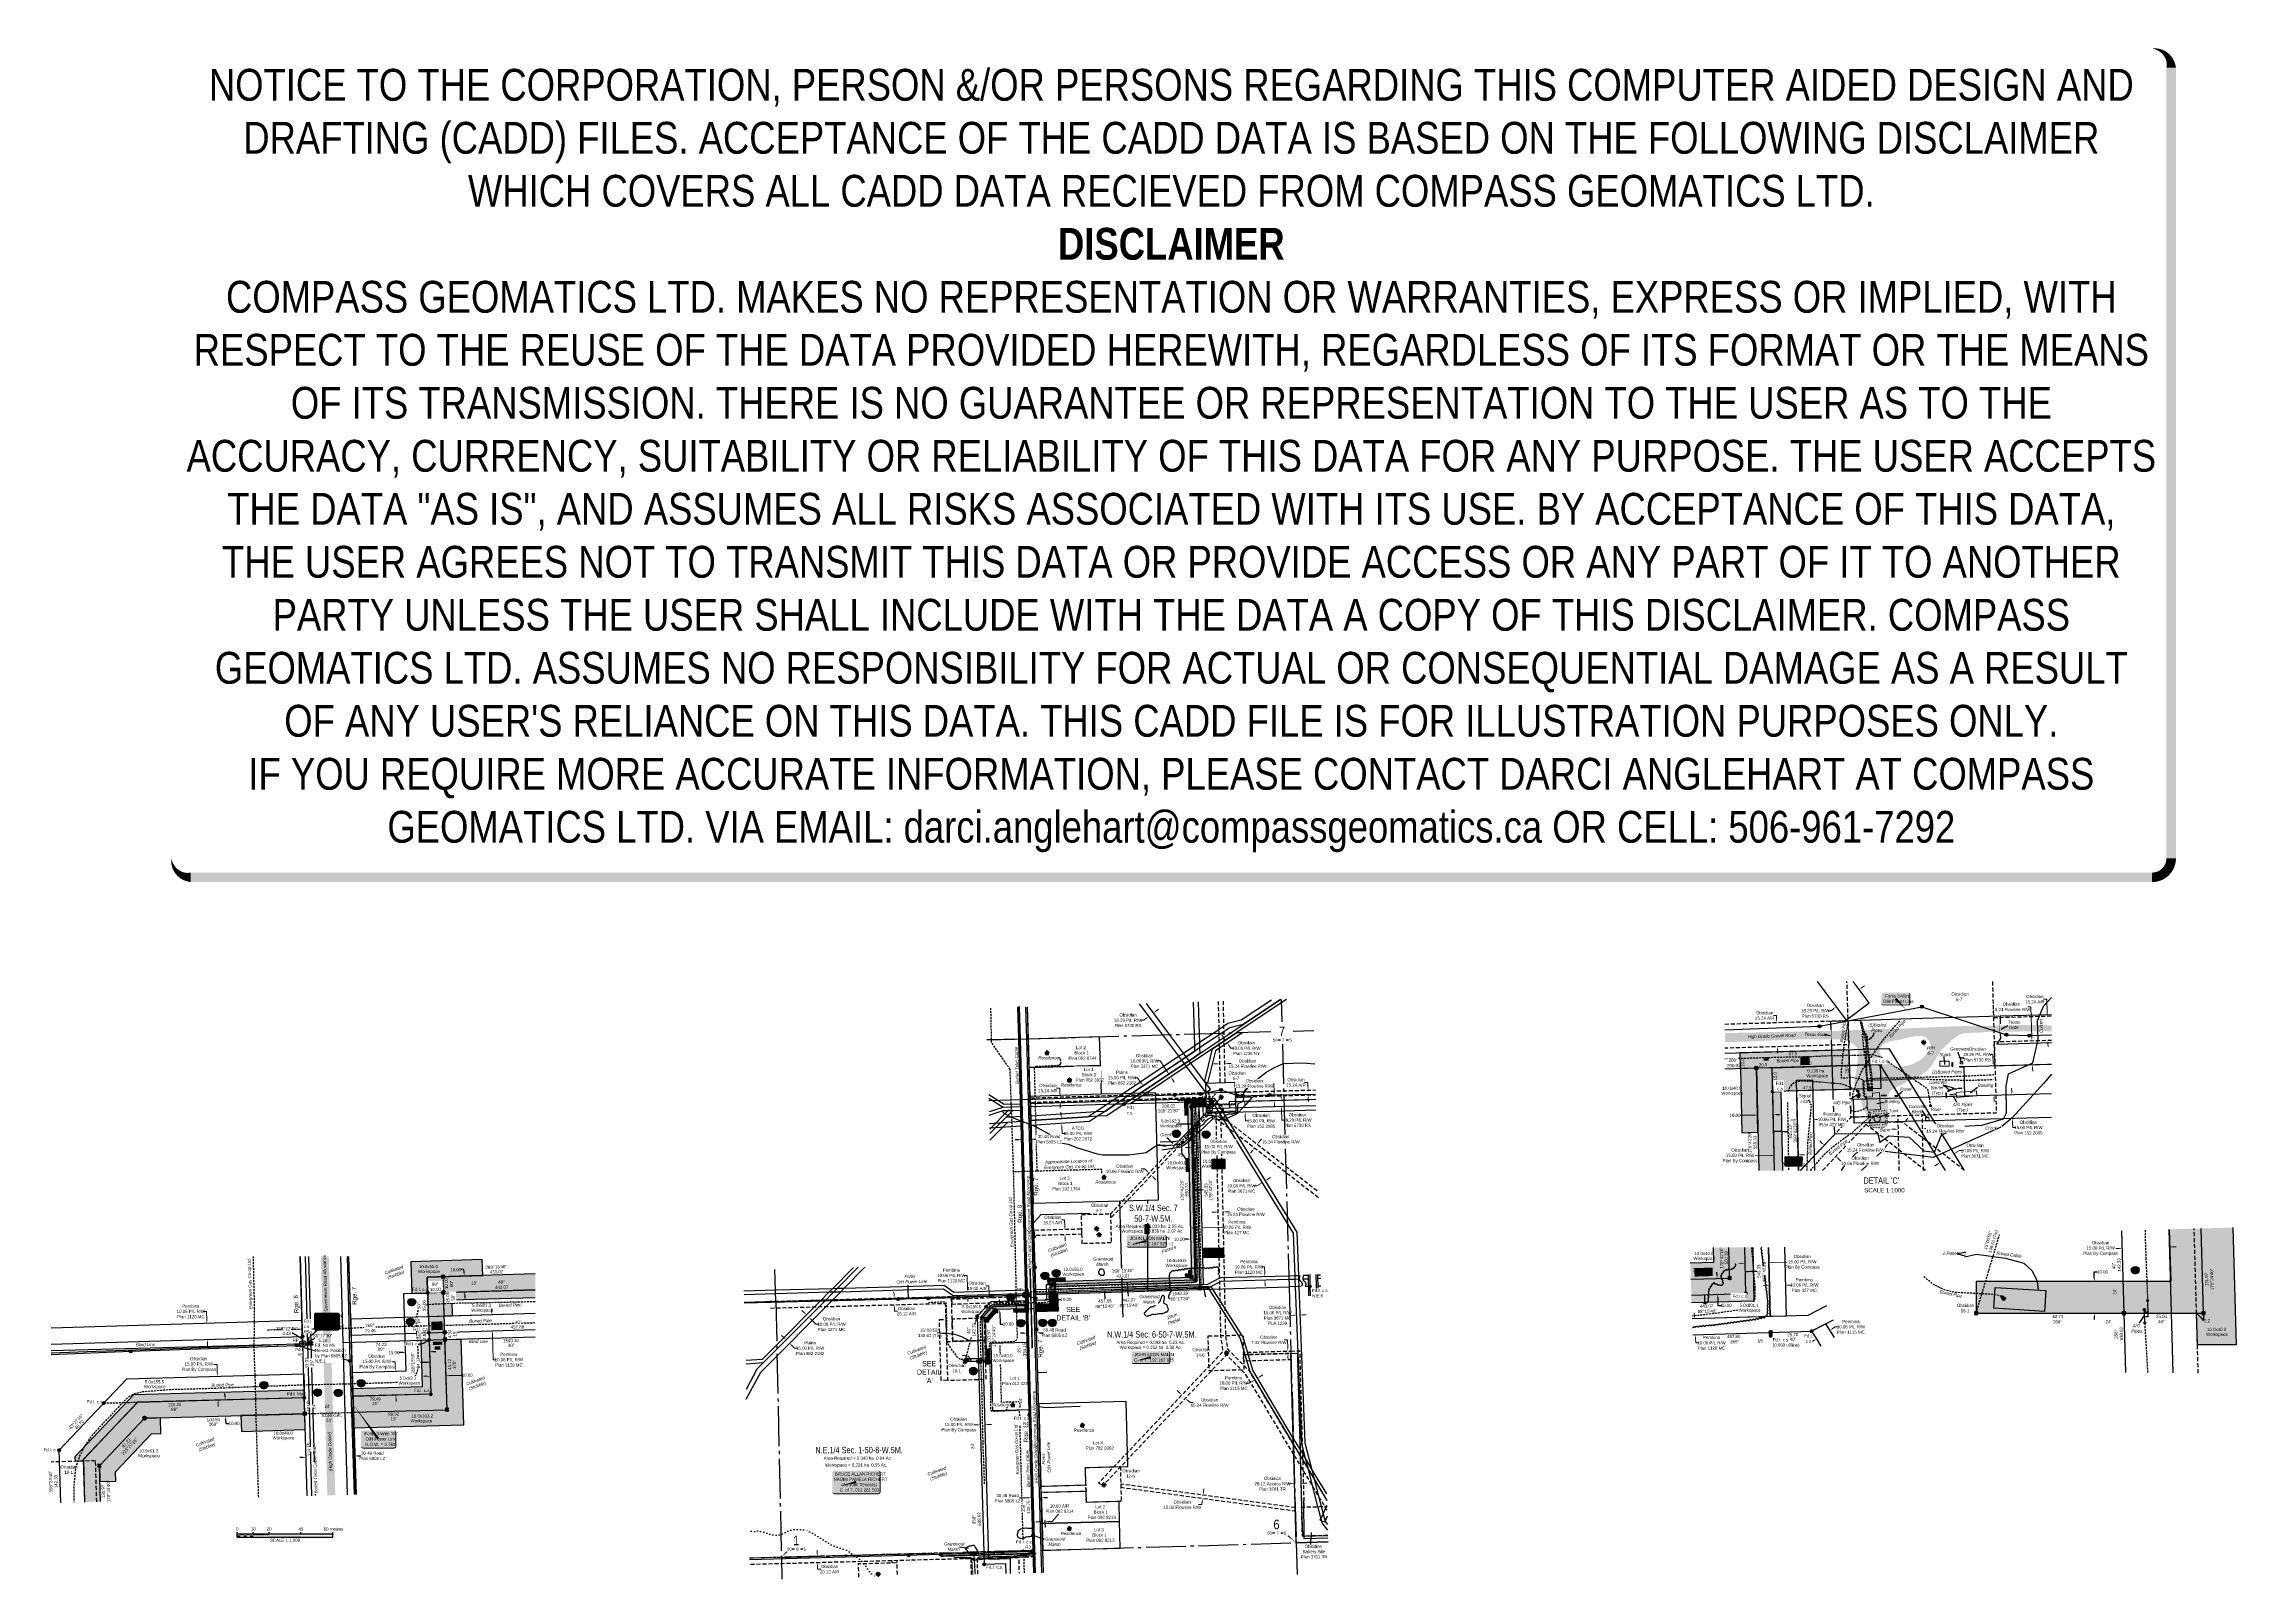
# Model space of a CAD drawing. Extents: x 628501 to 635392, y 5905924 to 5910752.
import ezdxf
from ezdxf.enums import TextEntityAlignment as Align

# ---------------------------------------------------------------- set-up
doc = ezdxf.new("R2010")
doc.units = 0
doc.header["$LTSCALE"] = 5
doc.header["$PDSIZE"] = 0.5
for name, pattern in [('0', [1, 1, 0]), ('foc-ACCESSROAD', [3.75, 2.5, -1.25]), ('foc-FLOWLINE', [3.75, 2.5, -1.25]), ('foc-QUARTERLINE', [33, 25, -3, 2, -3]), ('foc-TIELINE', [1.875, 1.25, -0.625]), ('foc-TOPO', [1, 0.2, -0.8]), ('foc-TRAV', [1.875, 1.25, -0.625]), ('foc-WHEELTRACKS', [2, 0.4, -1.6]), ('POWERLINE5', [7.8, 2.4, -0.6, 0.6, -0.6, 0.6, -0.6, 2.4]), ('UG_PIPE', [1.875, 1.25, -0.625])]:
    doc.linetypes.add(name, pattern=pattern)
doc.layers.get('Defpoints').update_dxf_attribs({"color": 9})
for name, color, linetype in [('10', 1, 'Continuous'), ('35', 37, 'Continuous'), ('9', 3, 'Continuous'), ('AB_SEC_N83UTMz11', 7, 'Continuous'), ('AS-CABLE', 224, 'foc-CABLE'), ('AS-FENCE', 48, 'foc-FENCE'), ('AS-OWNER', 7, 'Continuous'), ('AS-PIPE-UG', 44, 'UG_PIPE'), ('AS-PIPE-UG-T', 44, 'Continuous'), ('AS-POWER', 104, 'foc-POWER'), ('AS-POWER-EXISTING', 72, 'POWERLINE5'), ('AS-POWER-T', 104, 'Continuous'), ('AS-RESIDENCE', 14, 'Continuous'), ('AS-ROADS', 254, 'Continuous'), ('AS-SYMBOL', 7, 'Continuous'), ('AS-TELEPHONE-T', 224, 'Continuous'), ('AS-TELUS', 224, 'foc-TEL'), ('AS-UNDERLAY-H', 141, 'Continuous'), ('C-AR', 13, 'foc-ACCESSROAD'), ('C-FLOWLINE', 13, 'foc-FLOWLINE'), ('C-RW', 13, 'Continuous'), ('C-SYMBOL', 7, 'Continuous'), ('C-WS', 13, 'foc-ACCESSROAD'), ('C-WS-S', 8, 'Continuous'), ('D-TXT', 6, 'Continuous'), ('DETAIL-T', 7, 'Continuous'), ('F-AR', 190, 'foc-ACCESSROAD'), ('F-RW', 190, 'Continuous'), ('L-AREAREQUIRED', 7, 'Continuous'), ('L-AREAWORK', 7, 'Continuous'), ('L-BD', 7, 'Continuous'), ('L-BD1', 253, 'Continuous'), ('L-MON', 1, 'Continuous'), ('L-QSEC', 8, 'foc-QUARTERLINE'), ('L-ROAD-T', 7, 'Continuous'), ('L-SEC', 7, 'Continuous'), ('L-SECLBL', 7, 'Continuous'), ('L-TIE', 7, 'foc-TIELINE'), ('L-TIE-T', 7, 'Continuous'), ('L-TITLEDB', 4, 'Continuous'), ('L-TITLEDB-T', 4, 'Continuous'), ('P-CROSSINGS', 250, 'Continuous'), ('P-IOP1', 10, 'Continuous'), ('P-IOP1-H', 21, 'Continuous'), ('P-IOP2', 10, 'Continuous'), ('P-IOP2-H', 21, 'Continuous'), ('P-IOP3', 10, 'Continuous'), ('P-IOP3-H', 21, 'Continuous'), ('P-LTO', 14, 'Continuous'), ('P-PROPOSED', 10, 'Continuous'), ('P-PROPOSED-H', 21, 'Continuous'), ('P-TEMP-H', 41, 'Continuous'), ('P-TEMP-H IOP 2', 41, 'Continuous'), ('P-TEMP-H IOP 3', 41, 'Continuous'), ('P-TEMP_WORKSPACE', 46, 'Continuous'), ('P-TEMP_WORKSPACE IOP 2', 46, 'Continuous'), ('P-TEMP_WORKSPACE IOP 3', 46, 'Continuous'), ('P-TRAV', 4, 'foc-TRAV'), ('P-TXT', 4, 'Continuous'), ('T-BUSH', 110, '0'), ('T-BUSH-T', 110, 'Continuous'), ('T-CREEK', 160, 'Continuous'), ('T-GENERAL', 48, 'foc-TOPO'), ('T-WATER-P3', 160, 'foc-WHEELTRACKS'), ('T-WATER-T', 170, 'Continuous'), ('WETLAND', 143, 'Continuous'), ('WETLAND-T', 146, 'Continuous')]:
    doc.layers.add(name, color=color, linetype=linetype)
for name, color, linetype, lineweight in [('AS-GENERAL', 48, 'Continuous', 18), ('C-AR-T', 13, 'Continuous', 9), ('C-FLOWLINE-T', 13, 'Continuous', 9), ('C-RW-T', 13, 'Continuous', 9), ('C-WS-T', 13, 'Continuous', 9), ('F-AR-T', 190, 'Continuous', 9), ('F-RW-T', 190, 'Continuous', 9), ('P-TEMP-T', 46, 'Continuous', 18), ('P-TEMP-T-2', 46, 'Continuous', 18), ('T-TEXT', 48, 'Continuous', 18), ('T-TIE-T', 201, 'Continuous', 18)]:
    doc.layers.add(name, color=color, linetype=linetype, lineweight=lineweight)
doc.layers.add('AS-PIPE-AG', color=7, linetype='Continuous', true_color=0x7d00fa)
doc.layers.add('AS-PIPE-AG-T', color=7, linetype='Continuous', true_color=0x7d00fa)
doc.layers.add('DISCLAIMER', color=7, linetype='Continuous', plot=False)
doc.styles.add('175L', font='ARIALN.TTF', dxfattribs={"height": 20})
doc.styles.add('80', font='ARIALN.TTF', dxfattribs={"height": 10})
doc.styles.add('80CG', font='ARIALN.TTF', dxfattribs={"height": 10})
doc.styles.add('80L', font='ARIALN.TTF', dxfattribs={"height": 10})
doc.styles.add('80LS', font='ARIALNI.TTF', dxfattribs={"height": 10})
doc.styles.add('Crossing', font='ARIALN.TTF', dxfattribs={"height": 10})
doc.styles.add('foc-LtypeFont', font='ARIALN.TTF', dxfattribs={"height": 7.35})
doc.styles.add('SIMPLEX', font='ARIALN.TTF')
doc.linetypes.add('foc-CABLE', pattern='A,2,-1,["C",foc-LtypeFont,S=0.2,R=0,X=-0.625,Y=-0.75],-1.24,8', length=12.24)
doc.linetypes.add('foc-FENCE', pattern='A,10,-1,["X",foc-LtypeFont,S=0.2,R=0,X=-0.625,Y=-0.75],-1.24', length=12.24)
doc.linetypes.add('foc-POWER', pattern='A,6,-1,["P",foc-LtypeFont,S=0.2,R=0,X=-0.625,Y=-0.75],-1.24,4', length=12.24)
doc.linetypes.add('foc-POWER_BURIED', pattern='A,10,-1,["P",foc-LtypeFont,S=0.2,R=0,X=-0.425,Y=-0.75],-2', length=13)
doc.linetypes.add('foc-TEL', pattern='A,2,-1,["T",foc-LtypeFont,S=0.2,R=0,X=-0.425,Y=-0.75],-1.24,8', length=12.24)
doc.linetypes.add('foc-TOPO-flowdirection-NOLINE', pattern='A,0,[">",foc-LtypeFont,S=0.3,R=0,X=0,Y=-0.945],-20,[">",foc-LtypeFont,S=0.3,R=0,X=0,Y=-0.945],0', length=20)
doc.dimstyles.new('Compass 5 000', dxfattribs={"dimscale": 5, "dimtxt": 9, "dimasz": 2, "dimexe": 0.2, "dimexo": 0.0625, "dimgap": 0.5, "dimtad": 0, "dimtih": 1, "dimtoh": 1, "dimzin": 0, "dimdsep": 46, "dimtxsty": '80CG', "dimcen": 0.1, "dimse1": 1, "dimse2": 1, "dimclrd": 256, "dimclrt": 256, "dimaunit": 1, "dimadec": 4, "dimazin": 0, "dimtfac": 0.06, "dimtofl": 0, "dimtmove": 0, "dimatfit": 1, "dimfxl": 0.2, "dimtolj": 1, "dimtzin": 0, "dimlwd": -1, "dimarcsym": 0})

# ---------------------------------------------------------------- blocks, each defined once
blk = doc.blocks.new('L-SECLBL')
at = {"layer": '9', "color": 7}
for p, q in [((-5.1, -27.8), (-12.3, -27.8)), ((20.7, -27.8), (13.5, -27.8))]:
    blk.add_line(p, q, dxfattribs=at)
at = {"layer": '10', "color": 2, "style": 'SIMPLEX'}
blk.add_attdef('SEC', text='', height=30, dxfattribs=at).set_placement((0, 0), align=Align.MIDDLE)
at = {"layer": '10', "color": 5, "style": '80L'}
blk.add_attdef('TWP', text='', height=9.5, dxfattribs=at).set_placement((-14.4, -27.4), align=Align.MIDDLE_RIGHT)
blk.add_attdef('RGE', text='', height=9.5, dxfattribs=at).set_placement((3.6, -27.4), align=Align.MIDDLE_CENTER)
blk.add_attdef('MER', text='', height=9.5, dxfattribs=at).set_placement((23.2, -27.4), align=Align.MIDDLE_LEFT)
blk = doc.blocks.new('POWERPOLE')
h = blk.add_hatch(color=255)
edge = h.paths.add_edge_path()
edge.add_arc((0, 0), 0.96, 0, 360)
at = {"linetype": 'Continuous'}
for p, q in [((0.7, -0.7), (-0.7, 0.7)), ((-0.7, -0.7), (0.7, 0.7))]:
    blk.add_line(p, q, dxfattribs=at)
blk.add_circle((0, 0), 0.96, dxfattribs=at)
blk = doc.blocks.new('GAS')
h = blk.add_hatch(color=255)
h.dxf.hatch_style = 1
edge = h.paths.add_edge_path()
edge.add_arc((0, 0), 0.9, 0, 360)
for p, q in [((-0.8, 0), (-1.6, 0)), ((-0.6, 0.6), (-1.1, 1.1)), ((0, 0.8), (0, 1.6)), ((0.6, 0.6), (1.1, 1.1)), ((1.6, 0), (0.8, 0)), ((-0.6, -0.6), (-1.1, -1.1)), ((0, -0.8), (0, -1.6)), ((1.1, -1.1), (0.6, -0.6))]:
    blk.add_line(p, q)
blk.add_circle((0, 0), 0.8)
blk = doc.blocks.new('*U393')
at = {"layer": '35', "color": 3}
blk.add_circle((0, 0), 10, dxfattribs=at)
at = {"layer": '35', "color": 3, "style": '80'}
blk.add_attdef('RP_001', (-29.3, 10.6), '', height=10, dxfattribs=at)
blk = doc.blocks.new('RP')
at = {"layer": '35', "color": 3}
blk.add_circle((0, 0), 10, dxfattribs=at)
at = {"layer": '35', "color": 3, "style": '80'}
blk.add_attdef('RP_001', (-32.4, 5.8), '', height=10, dxfattribs=at)
blk = doc.blocks.new('*U472')
at = {"color": 0}
for p, q in [((-150, 0), (-150, 15)), ((-150, 10), (150.2, 10)), ((-150, 0), (150.2, 0)), ((-100, 10), (-100, 15)), ((-50, 10), (-50, 15)), ((50, 10), (50, 15)), ((150.2, 0), (150.2, 15))]:
    blk.add_line(p, q, dxfattribs=at)
for points in [[(-150, 5), (-140, 5), (-150, 0), (-140, 0)], [(-140, 10), (-130, 10), (-140, 5), (-130, 5)], [(-130, 5), (-120, 5), (-130, 0), (-120, 0)], [(-120, 10), (-110, 10), (-120, 5), (-110, 5)], [(-110, 5), (-100, 5), (-110, 0), (-100, 0)], [(-100, 10), (-50, 10), (-100, 5), (-50, 5)], [(-50, 5), (50, 5), (-50, 0), (50, 0)], [(50, 10), (150.2, 10), (50, 5), (150.2, 5)]]:
    blk.add_solid(points, dxfattribs=at)
at = {"color": 0, "style": '80'}
blk.add_text('metres', height=10, dxfattribs=at).set_placement((162.2, 20), align=Align.CENTER)
at = {"color": 0, "char_height": 10, "style": '80'}
for s, insert, attachment_point in [('0', (-150, 30.2), 2), ('10', (-100, 30.2), 2), ('20', (-50, 30.2), 2), ('40', (50, 30.2), 2), ('60', (136.7, 30.2), 3), ('SCALE 1:1,000', (0.1, -5), 2)]:
    blk.add_mtext(s, dxfattribs=dict(at, insert=insert, attachment_point=attachment_point))
blk = doc.blocks.new('*U387')
h = blk.add_hatch(color=254)
edge = h.paths.add_edge_path()
edge.add_line((-34, -28.5), (34, -28.5))
edge.add_arc((34, -22.5), 6, 270, 360)
edge.add_line((40, -22.5), (40, 21))
edge.add_arc((34, 21), 6, 0, 90)
edge.add_line((34, 27), (-34, 27))
edge.add_arc((-34, 21), 6, 90, 180)
edge.add_line((-40, 21), (-40, -22.5))
edge.add_arc((-34, -22.5), 6, 180, 270)
at = {"color": 1, "flags": 128}
blk.add_lwpolyline([(-70.9, -66.5, 0, 10, 0), (0, 0, 5, 5, 0)], format="xyseb", dxfattribs=at)
blk.add_lwpolyline([(-34, -28.5, 3, 3, 0), (34, -28.5, 3, 3, 0.414214), (40, -22.5, 3, 3, 0), (40, 21, 3, 0, 0.414214), (34, 27, 0, 0, 0), (-34, 27, 0, 0, 0.414214), (-40, 21, 0, 0, 0), (-40, -22.5, 0, 3, 0.414214)], format="xyseb", close=True, dxfattribs=at)
at = {"color": 1, "style": '80'}
blk.add_attdef('ENTER_TEXT_001', (-36, -5), '', height=10, dxfattribs=at)
blk = doc.blocks.new('*D396')
at = {"layer": 'C-AR-T', "transparency": 16777216}
for p, q in [((630931.8, 5906005.8), (630931.6, 5906015.8)), ((630932.9, 5905965.7), (630933.2, 5905955.7)), ((630933.2, 5905955.7), (630943.2, 5905955.7))]:
    blk.add_line(p, q, dxfattribs=at)
for points in [[(630933.5, 5906005.9), (630930.2, 5906005.8), (630932.1, 5905995.8)], [(630934.6, 5905965.8), (630931.2, 5905965.7), (630932.6, 5905975.7)]]:
    blk.add_solid(points, dxfattribs=at)
at = {"layer": 'Defpoints', "color": 0, "transparency": 16777216}
for p in [(630932.6, 5905975.7), (631006.1, 5905997.8), (631006.7, 5905977.7)]:
    blk.add_point(p, dxfattribs=at)
at = {"layer": 'C-AR-T', "transparency": 16777216, "insert": (630970.9, 5905955.7), "char_height": 10, "attachment_point": 5, "style": '80CG'}
blk.add_mtext('\\A1;Obsidian\\P20.12 A/R', dxfattribs=at)
blk = doc.blocks.new('*D397')
at = {"layer": 'C-AR-T', "transparency": 16777216}
for p, q in [((631709.6, 5907053.5), (631699.6, 5907053.5)), ((631710.1, 5907033.3), (631709.6, 5907053.5)), ((631711.1, 5906998), (631711.4, 5906988.1))]:
    blk.add_line(p, q, dxfattribs=at)
for points in [[(631711.8, 5907033.3), (631708.4, 5907033.2), (631710.4, 5907023.3)], [(631712.7, 5906998.1), (631709.4, 5906998), (631710.8, 5907008)]]:
    blk.add_solid(points, dxfattribs=at)
at = {"layer": 'Defpoints', "color": 0, "transparency": 16777216}
for p in [(631643.4, 5907021.4), (631643.9, 5907006.2), (631710.4, 5907023.3)]:
    blk.add_point(p, dxfattribs=at)
at = {"layer": 'C-AR-T', "transparency": 16777216, "insert": (631672.3, 5907053.5), "char_height": 10, "attachment_point": 5, "style": '80CG'}
blk.add_mtext('\\A1;Obsidian\\P15.24 A/R', dxfattribs=at)
blk = doc.blocks.new('*D398')
at = {"layer": 'C-AR-T', "transparency": 16777216}
for p, q in [((631694.1, 5907468.3), (631684.1, 5907468.3)), ((631694.7, 5907450.3), (631694.1, 5907468.3)), ((631695.7, 5907415), (631696, 5907405))]:
    blk.add_line(p, q, dxfattribs=at)
for points in [[(631696.3, 5907450.3), (631693, 5907450.2), (631695, 5907440.3)], [(631697.4, 5907415.1), (631694, 5907415), (631695.4, 5907425)]]:
    blk.add_solid(points, dxfattribs=at)
at = {"layer": 'Defpoints', "color": 0, "transparency": 16777216}
for p in [(631695, 5907440.3), (632065.6, 5907451.1), (632066, 5907435.9)]:
    blk.add_point(p, dxfattribs=at)
at = {"layer": 'C-AR-T', "transparency": 16777216, "insert": (631656.9, 5907468.3), "char_height": 10, "attachment_point": 5, "style": '80CG'}
blk.add_mtext('\\A1;Obsidian\\P15.24 A/R', dxfattribs=at)
blk = doc.blocks.new('*D399')
at = {"layer": 'C-AR-T', "transparency": 16777216}
for p, q in [((631173.3, 5906817.5), (631173.1, 5906827.5)), ((631174.4, 5906777.5), (631174.7, 5906766.9)), ((631174.7, 5906766.9), (631184.7, 5906766.9))]:
    blk.add_line(p, q, dxfattribs=at)
for points in [[(631175, 5906817.6), (631171.6, 5906817.5), (631173.6, 5906807.5)], [(631176, 5906777.5), (631172.7, 5906777.4), (631174.1, 5906787.5)]]:
    blk.add_solid(points, dxfattribs=at)
at = {"layer": 'Defpoints', "color": 0, "transparency": 16777216}
for p in [(631240.5, 5906809.3), (631174.1, 5906787.5), (631241.1, 5906789.2)]:
    blk.add_point(p, dxfattribs=at)
at = {"layer": 'C-AR-T', "transparency": 16777216, "insert": (631212.4, 5906766.9), "char_height": 10, "attachment_point": 5, "style": '80CG'}
blk.add_mtext('\\A1;Obsidian\\P20.12 A/R', dxfattribs=at)
blk = doc.blocks.new('*D400')
at = {"layer": 'C-AR-T', "transparency": 16777216}
for p, q in [((632473.9, 5907486.3), (632463.9, 5907486.3)), ((632474.3, 5907471.8), (632473.9, 5907486.3)), ((632475.2, 5907436.6), (632475.5, 5907426.6))]:
    blk.add_line(p, q, dxfattribs=at)
for points in [[(632475.9, 5907471.9), (632472.6, 5907471.8), (632474.6, 5907461.8)], [(632476.9, 5907436.6), (632473.6, 5907436.6), (632475, 5907446.6)]]:
    blk.add_solid(points, dxfattribs=at)
at = {"layer": 'Defpoints', "color": 0, "transparency": 16777216}
for p in [(632456.3, 5907461.3), (632456.7, 5907446.1), (632474.6, 5907461.8)]:
    blk.add_point(p, dxfattribs=at)
at = {"layer": 'C-AR-T', "transparency": 16777216, "insert": (632436.6, 5907486.3), "char_height": 10, "attachment_point": 5, "style": '80CG'}
blk.add_mtext('\\A1;Obsidian\\P15.24 A/R', dxfattribs=at)
blk = doc.blocks.new('*D401')
at = {"layer": 'C-FLOWLINE-T', "transparency": 16777216}
for p, q in [((632410, 5906676.6), (632400, 5906676.6)), ((632410.7, 5906651.2), (632410, 5906676.6)), ((632411.5, 5906623.9), (632411.8, 5906613.9))]:
    blk.add_line(p, q, dxfattribs=at)
for points in [[(632412.4, 5906651.3), (632409.1, 5906651.2), (632411, 5906641.2)], [(632413.2, 5906624), (632409.9, 5906623.9), (632411.2, 5906633.9)]]:
    blk.add_solid(points, dxfattribs=at)
at = {"layer": 'Defpoints', "color": 0, "transparency": 16777216}
for p in [(632371.9, 5906640.1), (632372.1, 5906632.8), (632411, 5906641.2)]:
    blk.add_point(p, dxfattribs=at)
at = {"layer": 'C-FLOWLINE-T', "transparency": 16777216, "insert": (632351.3, 5906676.6), "char_height": 10, "attachment_point": 5, "style": '80CG'}
blk.add_mtext('\\A1;Obsidian\\P7.32 Flowline R/W', dxfattribs=at)
blk = doc.blocks.new('*D402')
at = {"layer": 'C-FLOWLINE-T', "transparency": 16777216}
for p, q in [((631960.1, 5907214.7), (631950.1, 5907214.7)), ((631967.4, 5907207.9), (631960.1, 5907214.7)), ((631989.2, 5907187.2), (631996.5, 5907180.3))]:
    blk.add_line(p, q, dxfattribs=at)
for points in [[(631968.5, 5907209.1), (631966.2, 5907206.6), (631974.6, 5907201)], [(631990.4, 5907188.4), (631988.1, 5907186), (631982, 5907194.1)]]:
    blk.add_solid(points, dxfattribs=at)
at = {"layer": 'Defpoints', "color": 0, "transparency": 16777216}
for p in [(632035.9, 5907265.8), (632043.2, 5907258.9), (631982, 5907194.1)]:
    blk.add_point(p, dxfattribs=at)
at = {"layer": 'C-FLOWLINE-T', "transparency": 16777216, "insert": (631898.6, 5907214.7), "char_height": 10, "attachment_point": 5, "style": '80CG'}
blk.add_mtext('\\A1;Obsidian\\P10.06 Flowline R/W', dxfattribs=at)
blk = doc.blocks.new('*D403')
at = {"layer": 'C-FLOWLINE-T', "transparency": 16777216}
for p, q in [((632145.9, 5906198.2), (632147.3, 5906208.1)), ((632140.6, 5906158.5), (632130.6, 5906158.5)), ((632141.9, 5906168.4), (632140.6, 5906158.5))]:
    blk.add_line(p, q, dxfattribs=at)
for points in [[(632140.3, 5906168.6), (632143.6, 5906168.2), (632143.3, 5906178.3)], [(632144.3, 5906198.4), (632147.6, 5906198), (632144.6, 5906188.3)]]:
    blk.add_solid(points, dxfattribs=at)
at = {"layer": 'Defpoints', "color": 0, "transparency": 16777216}
for p in [(632143.3, 5906178.3), (632144.7, 5906178.1), (632146, 5906188.1)]:
    blk.add_point(p, dxfattribs=at)
at = {"layer": 'C-FLOWLINE-T', "transparency": 16777216, "insert": (632079.1, 5906158.5), "char_height": 10, "attachment_point": 5, "style": '80CG'}
blk.add_mtext('\\A1;Obsidian\\P10.06 Flowline R/W', dxfattribs=at)
blk = doc.blocks.new('*D404')
at = {"layer": 'C-FLOWLINE-T', "transparency": 16777216}
for p, q in [((632070.8, 5906510.4), (632063.6, 5906517.2)), ((632096.4, 5906486.1), (632103.7, 5906479.3)), ((632103.7, 5906479.3), (632113.7, 5906479.3))]:
    blk.add_line(p, q, dxfattribs=at)
for points in [[(632072, 5906511.6), (632069.7, 5906509.1), (632078.1, 5906503.5)], [(632097.6, 5906487.4), (632095.3, 5906484.9), (632089.2, 5906493)]]:
    blk.add_solid(points, dxfattribs=at)
at = {"layer": 'Defpoints', "color": 0, "transparency": 16777216}
for p in [(632070.6, 5906495.5), (632081.6, 5906485.1), (632089.2, 5906493)]:
    blk.add_point(p, dxfattribs=at)
at = {"layer": 'C-FLOWLINE-T', "transparency": 16777216, "insert": (632165.2, 5906479.3), "char_height": 10, "attachment_point": 5, "style": '80CG'}
blk.add_mtext('\\A1;Obsidian\\P15.24 Flowline R/W', dxfattribs=at)
blk = doc.blocks.new('*D405')
at = {"layer": 'C-FLOWLINE-T', "transparency": 16777216}
for p, q in [((632321.3, 5907299.4), (632327.4, 5907307.3)), ((632327.4, 5907307.3), (632337.4, 5907307.3)), ((632299.7, 5907271.6), (632293.6, 5907263.7))]:
    blk.add_line(p, q, dxfattribs=at)
for points in [[(632298.4, 5907272.6), (632301, 5907270.5), (632305.9, 5907279.5)], [(632320, 5907300.4), (632322.6, 5907298.4), (632315.2, 5907291.5)]]:
    blk.add_solid(points, dxfattribs=at)
at = {"layer": 'C-FLOWLINE-T', "transparency": 16777216, "insert": (632388.9, 5907307.3), "char_height": 10, "attachment_point": 5, "style": '80CG', "bg_fill": 3, "box_fill_scale": 1.1, "bg_fill_color": 256, "bg_fill_true_color": 13158600, "bg_fill_transparency": 0}
blk.add_mtext('\\A1;Obsidian\\P15.24 Flowline R/W', dxfattribs=at)
at = {"layer": 'Defpoints', "color": 0, "transparency": 16777216}
for p in [(632309.3, 5907276.8), (632315.2, 5907291.5), (632318.6, 5907288.8)]:
    blk.add_point(p, dxfattribs=at)
blk = doc.blocks.new('*D406')
at = {"layer": 'C-FLOWLINE-T', "transparency": 16777216}
for p, q in [((632182.4, 5907078.3), (632172.4, 5907078.1)), ((632217.6, 5907079.1), (632227.6, 5907079.3))]:
    blk.add_line(p, q, dxfattribs=at)
for points in [[(632182.3, 5907080), (632182.4, 5907076.7), (632192.4, 5907078.5)], [(632217.6, 5907080.7), (632217.6, 5907077.4), (632207.6, 5907078.9)]]:
    blk.add_solid(points, dxfattribs=at)
at = {"layer": 'Defpoints', "color": 0, "transparency": 16777216}
for p in [(632192.3, 5907080.6), (632207.6, 5907080.9), (632207.6, 5907078.9)]:
    blk.add_point(p, dxfattribs=at)
at = {"layer": 'C-FLOWLINE-T', "transparency": 16777216, "insert": (632279.1, 5907079.3), "char_height": 10, "attachment_point": 5, "style": '80CG'}
blk.add_mtext('\\A1;Obsidian\\P15.24 Flowline R/W', dxfattribs=at)
blk = doc.blocks.new('*D407')
at = {"layer": 'C-FLOWLINE-T', "transparency": 16777216}
for p, q in [((632366.9, 5907482.9), (632356.9, 5907482.9)), ((632367.7, 5907453.7), (632366.9, 5907482.9)), ((632368.7, 5907418.4), (632368.9, 5907408.4))]:
    blk.add_line(p, q, dxfattribs=at)
for points in [[(632369.4, 5907453.7), (632366, 5907453.6), (632368, 5907443.7)], [(632370.3, 5907418.5), (632367, 5907418.4), (632368.4, 5907428.4)]]:
    blk.add_solid(points, dxfattribs=at)
at = {"layer": 'Defpoints', "color": 0, "transparency": 16777216}
blk.add_point((632286.1, 5907426.2), dxfattribs=at)
at = {"layer": 'C-FLOWLINE-T', "transparency": 16777216, "insert": (632305.4, 5907482.9), "char_height": 10, "attachment_point": 5, "style": '80CG', "bg_fill": 3, "box_fill_scale": 1.1, "bg_fill_color": 256, "bg_fill_true_color": 13158600, "bg_fill_transparency": 0}
blk.add_mtext('\\A1;Obsidian\\P15.24 Flowline R/W', dxfattribs=at)
at = {"layer": 'Defpoints', "color": 0, "transparency": 16777216}
for p in [(632285.7, 5907441.4), (632368, 5907443.7)]:
    blk.add_point(p, dxfattribs=at)
blk = doc.blocks.new('*D408')
at = {"layer": 'C-FLOWLINE-T', "transparency": 16777216}
for p, q in [((632187.5, 5907544.3), (632177.5, 5907544.1)), ((632222.8, 5907545.1), (632232.7, 5907545.3))]:
    blk.add_line(p, q, dxfattribs=at)
for points in [[(632187.5, 5907546), (632187.6, 5907542.7), (632197.5, 5907544.6)], [(632222.7, 5907546.8), (632222.8, 5907543.4), (632212.8, 5907544.9)]]:
    blk.add_solid(points, dxfattribs=at)
at = {"layer": 'Defpoints', "color": 0, "transparency": 16777216}
for p in [(632197.5, 5907546.5), (632212.7, 5907546.9), (632212.8, 5907544.9)]:
    blk.add_point(p, dxfattribs=at)
at = {"layer": 'C-FLOWLINE-T', "transparency": 16777216, "insert": (632284.2, 5907545.3), "char_height": 10, "attachment_point": 5, "style": '80CG'}
blk.add_mtext('\\A1;Obsidian\\P15.24 Flowline R/W', dxfattribs=at)
blk = doc.blocks.new('*D410')
at = {"layer": 'C-RW-T', "transparency": 16777216}
for p, q in [((630891.1, 5906762.2), (630884, 5906769.3)), ((630912.5, 5906741), (630927.8, 5906725.8)), ((630927.8, 5906725.8), (630937.8, 5906725.8))]:
    blk.add_line(p, q, dxfattribs=at)
for points in [[(630892.3, 5906763.4), (630890, 5906761), (630898.2, 5906755.2)], [(630913.6, 5906742.2), (630911.3, 5906739.8), (630905.4, 5906748.1)]]:
    blk.add_solid(points, dxfattribs=at)
at = {"layer": 'Defpoints', "color": 0, "transparency": 16777216}
for p in [(630903.4, 5906760.3), (630905.4, 5906748.1), (630910.5, 5906753.2)]:
    blk.add_point(p, dxfattribs=at)
at = {"layer": 'C-RW-T', "transparency": 16777216, "insert": (630976.9, 5906725.8), "char_height": 10, "attachment_point": 5, "style": '80CG'}
blk.add_mtext('\\A1;Obsidian\\P10.06 P/L R/W\\PPlan 3271 MC', dxfattribs=at)
blk = doc.blocks.new('*D411')
at = {"layer": 'C-RW-T', "transparency": 16777216}
for p, q in [((632314.1, 5907160.9), (632304.1, 5907160.9)), ((632322.6, 5907166.1), (632314.1, 5907160.9)), ((632348.2, 5907181.9), (632356.8, 5907187.1))]:
    blk.add_line(p, q, dxfattribs=at)
for points in [[(632321.8, 5907167.5), (632323.5, 5907164.7), (632331.2, 5907171.4)], [(632347.4, 5907183.3), (632349.1, 5907180.5), (632339.7, 5907176.6)]]:
    blk.add_solid(points, dxfattribs=at)
at = {"layer": 'Defpoints', "color": 0, "transparency": 16777216}
for p in [(632281.9, 5907251.4), (632290.5, 5907256.7), (632339.7, 5907176.6)]:
    blk.add_point(p, dxfattribs=at)
at = {"layer": 'C-RW-T', "transparency": 16777216, "insert": (632265, 5907160.9), "char_height": 10, "attachment_point": 5, "style": '80CG'}
blk.add_mtext('\\A1;Obsidian\\P10.06 P/L R/W\\PPlan 3671 MC', dxfattribs=at)
blk = doc.blocks.new('*D412')
at = {"layer": 'C-RW-T', "transparency": 16777216}
for p, q in [((632276.3, 5907417.6), (632276, 5907427.6)), ((632277.3, 5907382.5), (632277.8, 5907365.2)), ((632277.8, 5907365.2), (632287.8, 5907365.2))]:
    blk.add_line(p, q, dxfattribs=at)
for points in [[(632278, 5907417.6), (632274.6, 5907417.5), (632276.6, 5907407.6)], [(632279, 5907382.6), (632275.7, 5907382.5), (632277, 5907392.5)]]:
    blk.add_solid(points, dxfattribs=at)
at = {"layer": 'Defpoints', "color": 0, "transparency": 16777216}
for p in [(632277, 5907392.5), (632296, 5907408.1), (632296.4, 5907393.1)]:
    blk.add_point(p, dxfattribs=at)
at = {"layer": 'C-RW-T', "transparency": 16777216, "insert": (632326.9, 5907365.2), "char_height": 10, "attachment_point": 5, "style": '80CG'}
blk.add_mtext('\\A1;Obsidian\\P15.00 P/L R/W\\PPlan 152 2085', dxfattribs=at)
blk = doc.blocks.new('*D413')
at = {"layer": 'C-RW-T', "transparency": 16777216}
for p, q in [((632390, 5907439), (632389.8, 5907449)), ((632391.1, 5907400.7), (632392, 5907367.7)), ((632392, 5907367.7), (632402, 5907367.7))]:
    blk.add_line(p, q, dxfattribs=at)
for points in [[(632391.7, 5907439.1), (632388.4, 5907439), (632390.3, 5907429)], [(632392.8, 5907400.8), (632389.4, 5907400.7), (632390.8, 5907410.7)]]:
    blk.add_solid(points, dxfattribs=at)
at = {"layer": 'Defpoints', "color": 0, "transparency": 16777216}
for p in [(632360.5, 5907428.2), (632361, 5907409.9), (632390.3, 5907429)]:
    blk.add_point(p, dxfattribs=at)
at = {"layer": 'C-RW-T', "transparency": 16777216, "insert": (632441.1, 5907367.7), "char_height": 10, "attachment_point": 5, "style": '80CG'}
blk.add_mtext('\\A1;Obsidian\\P18.29 P/L R/W\\PPlan 5730 RS', dxfattribs=at)
blk = doc.blocks.new('*D414')
at = {"layer": 'C-RW-T', "transparency": 16777216}
for p, q in [((631966.1, 5907687.6), (631958, 5907681.6)), ((631996.7, 5907710.5), (632004.8, 5907716.5)), ((631958, 5907681.6), (631948, 5907681.6))]:
    blk.add_line(p, q, dxfattribs=at)
for points in [[(631965.1, 5907689), (631967, 5907686.3), (631974.1, 5907693.6)], [(631995.8, 5907711.8), (631997.7, 5907709.2), (631988.7, 5907704.5)]]:
    blk.add_solid(points, dxfattribs=at)
at = {"layer": 'Defpoints', "color": 0, "transparency": 16777216}
for p in [(631974.1, 5907693.6), (631976.1, 5907690.9), (631990.7, 5907701.8)]:
    blk.add_point(p, dxfattribs=at)
at = {"layer": 'C-RW-T', "transparency": 16777216, "insert": (631908.9, 5907681.6), "char_height": 10, "attachment_point": 5, "style": '80CG'}
blk.add_mtext('\\A1;Obsidian\\P18.29 P/L R/W\\PPlan 5730 RS', dxfattribs=at)
blk = doc.blocks.new('*D415')
at = {"layer": 'C-RW-T', "transparency": 16777216}
for p, q in [((632209.3, 5907627), (632203.8, 5907635.3)), ((632226.1, 5907602), (632231.6, 5907593.7)), ((632231.6, 5907593.7), (632241.6, 5907593.7))]:
    blk.add_line(p, q, dxfattribs=at)
for points in [[(632210.7, 5907627.9), (632208, 5907626.1), (632214.9, 5907618.7)], [(632227.5, 5907603), (632224.7, 5907601.1), (632220.5, 5907610.3)]]:
    blk.add_solid(points, dxfattribs=at)
at = {"layer": 'Defpoints', "color": 0, "transparency": 16777216}
for p in [(632216.9, 5907620), (632220.5, 5907610.3), (632222.5, 5907611.7)]:
    blk.add_point(p, dxfattribs=at)
at = {"layer": 'C-RW-T', "transparency": 16777216, "insert": (632280.7, 5907593.7), "char_height": 10, "attachment_point": 5, "style": '80CG'}
blk.add_mtext('\\A1;Obsidian\\P10.06 P/L R/W\\PPlan 1236 NY', dxfattribs=at)
blk = doc.blocks.new('*D416')
at = {"layer": 'C-RW-T', "transparency": 16777216}
for p, q in [((632009.6, 5907553.6), (631999.6, 5907553.6)), ((632031.8, 5907520.4), (632009.6, 5907553.6)), ((632048.7, 5907495.3), (632054.2, 5907487))]:
    blk.add_line(p, q, dxfattribs=at)
for points in [[(632033.2, 5907521.4), (632030.4, 5907519.5), (632037.4, 5907512.1)], [(632050, 5907496.3), (632047.3, 5907494.4), (632043.1, 5907503.7)]]:
    blk.add_solid(points, dxfattribs=at)
at = {"layer": 'Defpoints', "color": 0, "transparency": 16777216}
for p in [(632037.4, 5907512.1), (632037.9, 5907512.5), (632043.6, 5907504)]:
    blk.add_point(p, dxfattribs=at)
at = {"layer": 'C-RW-T', "transparency": 16777216, "insert": (631960.5, 5907553.6), "char_height": 10, "attachment_point": 5, "style": '80CG'}
blk.add_mtext('\\A1;Obsidian\\P10.06 P/L R/W\\PPlan 3271 MC', dxfattribs=at)
blk = doc.blocks.new('*D417')
at = {"layer": 'C-RW-T', "transparency": 16777216}
for p, q in [((632428.9, 5906753.9), (632417.9, 5906753.5)), ((632458.9, 5906755.1), (632468.9, 5906755.5))]:
    blk.add_line(p, q, dxfattribs=at)
for points in [[(632428.8, 5906755.6), (632429, 5906752.3), (632438.9, 5906754.3)], [(632458.9, 5906756.8), (632459, 5906753.4), (632448.9, 5906754.7)]]:
    blk.add_solid(points, dxfattribs=at)
at = {"layer": 'Defpoints', "color": 0, "transparency": 16777216}
for p in [(632437.9, 5906779.5), (632438.9, 5906754.3), (632447.9, 5906779.9)]:
    blk.add_point(p, dxfattribs=at)
at = {"layer": 'C-RW-T', "transparency": 16777216, "insert": (632378.8, 5906753.5), "char_height": 10, "attachment_point": 5, "style": '80CG'}
blk.add_mtext('\\A1;Obsidian\\P10.06 P/L R/W\\PPlan 3671 MC\\PPLA 1239', dxfattribs=at)
blk = doc.blocks.new('*D418')
at = {"layer": 'C-RW-T', "transparency": 16777216}
for p, q in [((632422.2, 5906224.5), (632412.2, 5906224.2)), ((632462.3, 5906225.6), (632472.3, 5906225.8))]:
    blk.add_line(p, q, dxfattribs=at)
for points in [[(632422.2, 5906226.1), (632422.3, 5906222.8), (632432.2, 5906224.7)], [(632462.3, 5906227.2), (632462.4, 5906223.9), (632452.3, 5906225.3)]]:
    blk.add_solid(points, dxfattribs=at)
at = {"layer": 'Defpoints', "color": 0, "transparency": 16777216}
for p in [(632431.9, 5906235.4), (632432.2, 5906224.7), (632452, 5906236)]:
    blk.add_point(p, dxfattribs=at)
at = {"layer": 'C-RW-T', "transparency": 16777216, "insert": (632362.8, 5906224.2), "char_height": 10, "attachment_point": 5, "style": '80CG'}
blk.add_mtext('\\A1;Obsidian\\P20.12 Access R/W\\PPlan 3701 TR', dxfattribs=at)
blk = doc.blocks.new('*D419')
at = {"layer": 'Defpoints', "color": 0, "transparency": 16777216}
for p in [(630845, 5906666), (630865.7, 5906708.1), (630876.3, 5906697.5)]:
    blk.add_point(p, dxfattribs=at)
at = {"layer": 'F-RW-T', "transparency": 16777216}
for p, q in [((630827.2, 5906683.6), (630820.1, 5906690.7)), ((630852.1, 5906659), (630860.7, 5906650.4)), ((630860.7, 5906650.4), (630870.7, 5906650.4))]:
    blk.add_line(p, q, dxfattribs=at)
for points in [[(630828.4, 5906684.8), (630826.1, 5906682.4), (630834.3, 5906676.6)], [(630853.2, 5906660.1), (630850.9, 5906657.8), (630845, 5906666)]]:
    blk.add_solid(points, dxfattribs=at)
at = {"layer": 'F-RW-T', "transparency": 16777216, "insert": (630909.7, 5906650.4), "char_height": 10, "attachment_point": 5, "style": '80CG'}
blk.add_mtext('\\A1;Plains\\P15.00 P/L R/W\\PPlan 862 2182', dxfattribs=at)
blk = doc.blocks.new('*D420')
at = {"layer": 'Defpoints', "color": 0, "transparency": 16777216}
for p in [(632307.2, 5906550.9), (632309.4, 5906547.1), (632318.1, 5906552.3)]:
    blk.add_point(p, dxfattribs=at)
at = {"layer": 'F-RW-T', "transparency": 16777216}
for p, q in [((632290, 5906540.7), (632280, 5906540.7)), ((632298.6, 5906545.8), (632290, 5906540.7)), ((632324.4, 5906561.2), (632333, 5906566.4))]:
    blk.add_line(p, q, dxfattribs=at)
for points in [[(632297.7, 5906547.2), (632299.4, 5906544.4), (632307.2, 5906550.9)], [(632323.5, 5906562.7), (632325.2, 5906559.8), (632315.8, 5906556.1)]]:
    blk.add_solid(points, dxfattribs=at)
at = {"layer": 'F-RW-T', "transparency": 16777216, "insert": (632240.9, 5906540.7), "char_height": 10, "attachment_point": 5, "style": '80CG'}
blk.add_mtext('\\A1;Pembina\\P10.06 P/L R/W\\PPlan 1115 MC', dxfattribs=at)
blk = doc.blocks.new('*D421')
at = {"layer": 'Defpoints', "color": 0, "transparency": 16777216}
for p in [(632129.2, 5907080.7), (632139.2, 5907080.9), (632140.4, 5907029)]:
    blk.add_point(p, dxfattribs=at)
at = {"layer": 'F-RW-T', "transparency": 16777216}
for p, q in [((632120.3, 5907028.6), (632110.3, 5907028.3)), ((632150.4, 5907029.2), (632211.8, 5907030.5))]:
    blk.add_line(p, q, dxfattribs=at)
for points in [[(632120.3, 5907030.2), (632120.3, 5907026.9), (632130.3, 5907028.8)], [(632150.3, 5907030.9), (632150.4, 5907027.5), (632140.4, 5907029)]]:
    blk.add_solid(points, dxfattribs=at)
at = {"layer": 'F-RW-T', "transparency": 16777216, "insert": (632250.9, 5907030.5), "char_height": 10, "attachment_point": 5, "style": '80CG'}
blk.add_mtext('\\A1;Pembina\\P10.06 P/L R/W\\PPlan 427 MC', dxfattribs=at)
blk = doc.blocks.new('*D422')
at = {"layer": 'Defpoints', "color": 0, "transparency": 16777216}
for p in [(631387.5, 5906827.2), (631387.8, 5906817.1), (631404.3, 5906827.7)]:
    blk.add_point(p, dxfattribs=at)
at = {"layer": 'F-RW-T', "transparency": 16777216}
for p, q in [((631402.7, 5906879.1), (631392.7, 5906879.1)), ((631404, 5906837.7), (631402.7, 5906879.1)), ((631404.9, 5906807.6), (631405.2, 5906797.6))]:
    blk.add_line(p, q, dxfattribs=at)
for points in [[(631405.6, 5906837.7), (631402.3, 5906837.6), (631404.3, 5906827.7)], [(631406.5, 5906807.7), (631403.2, 5906807.6), (631404.6, 5906817.6)]]:
    blk.add_solid(points, dxfattribs=at)
at = {"layer": 'F-RW-T', "transparency": 16777216, "insert": (631353.6, 5906879.1), "char_height": 10, "attachment_point": 5, "style": '80CG'}
blk.add_mtext('\\A1;Pembina\\P10.06 P/L R/W\\PPlan 1120 MC', dxfattribs=at)
blk = doc.blocks.new('*D423')
at = {"layer": 'Defpoints', "color": 0, "transparency": 16777216}
for p in [(631700, 5907357.2), (631727.7, 5907374), (631728.6, 5907359)]:
    blk.add_point(p, dxfattribs=at)
at = {"layer": 'F-RW-T', "transparency": 16777216}
for p, q in [((631698.4, 5907382.1), (631697.7, 5907392.1)), ((631700.7, 5907347.2), (631702.1, 5907325.4)), ((631702.1, 5907325.4), (631712.1, 5907325.4))]:
    blk.add_line(p, q, dxfattribs=at)
for points in [[(631700, 5907382.2), (631696.7, 5907382), (631699, 5907372.1)], [(631702.3, 5907347.3), (631699, 5907347.1), (631700, 5907357.2)]]:
    blk.add_solid(points, dxfattribs=at)
at = {"layer": 'F-RW-T', "transparency": 16777216, "insert": (631751.2, 5907325.4), "char_height": 10, "attachment_point": 5, "style": '80CG'}
blk.add_mtext('\\A1;ATCO\\P15.00 P/L R/W\\PPlan 202 2672', dxfattribs=at)
blk = doc.blocks.new('*D424')
at = {"layer": 'Defpoints', "color": 0, "transparency": 16777216}
for p in [(631964.4, 5907463), (631847.7, 5907403), (631856, 5907390.5)]:
    blk.add_point(p, dxfattribs=at)
at = {"layer": 'F-RW-T', "transparency": 16777216}
for p, q in [((631939, 5907501), (631929, 5907501)), ((631950.5, 5907483.8), (631939, 5907501)), ((631969.9, 5907454.7), (631975.5, 5907446.4))]:
    blk.add_line(p, q, dxfattribs=at)
for points in [[(631951.8, 5907484.7), (631949.1, 5907482.9), (631956, 5907475.5)], [(631971.3, 5907455.7), (631968.5, 5907453.8), (631964.4, 5907463)]]:
    blk.add_solid(points, dxfattribs=at)
at = {"layer": 'F-RW-T', "transparency": 16777216, "insert": (631889.9, 5907501), "char_height": 10, "attachment_point": 5, "style": '80CG'}
blk.add_mtext('\\A1;Plains\\P15.00 P/L R/W\\PPlan 862 2182', dxfattribs=at)
blk = doc.blocks.new('*D425')
at = {"layer": 'Defpoints', "color": 0, "transparency": 16777216}
for p in [(628829.8, 5906722.8), (629013.4, 5906728.4), (628831.3, 5906672.6)]:
    blk.add_point(p, dxfattribs=at)
at = {"layer": 'F-RW-T', "transparency": 16777216}
for p, q in [((629012.3, 5906766), (629002.3, 5906766)), ((629013.1, 5906738.4), (629012.3, 5906766)), ((629015.3, 5906668.1), (629015.6, 5906658.1))]:
    blk.add_line(p, q, dxfattribs=at)
for points in [[(629014.8, 5906738.4), (629011.5, 5906738.3), (629013.4, 5906728.4)], [(629016.9, 5906668.2), (629013.6, 5906668.1), (629015, 5906678.1)]]:
    blk.add_solid(points, dxfattribs=at)
at = {"layer": 'F-RW-T', "transparency": 16777216, "insert": (628963.2, 5906766), "char_height": 10, "attachment_point": 5, "style": '80CG'}
blk.add_mtext('\\A1;Pembina\\P10.06 P/L R/W\\PPlan 1120 MC', dxfattribs=at)
blk = doc.blocks.new('*D427')
at = {"layer": 'Defpoints', "color": 0, "transparency": 16777216}
for p in [(632293, 5906874), (632293.3, 5906864), (632338.7, 5906875.3)]:
    blk.add_point(p, dxfattribs=at)
at = {"layer": 'F-RW-T', "transparency": 16777216}
for p, q in [((632337.9, 5906905.8), (632327.9, 5906905.8)), ((632338.4, 5906885.3), (632337.9, 5906905.8)), ((632339.3, 5906855.2), (632339.5, 5906845.2))]:
    blk.add_line(p, q, dxfattribs=at)
for points in [[(632340.1, 5906885.3), (632336.8, 5906885.2), (632338.7, 5906875.3)], [(632340.9, 5906855.3), (632337.6, 5906855.2), (632339, 5906865.2)]]:
    blk.add_solid(points, dxfattribs=at)
at = {"layer": 'F-RW-T', "transparency": 16777216, "insert": (632288.8, 5906905.8), "char_height": 10, "attachment_point": 5, "style": '80CG'}
blk.add_mtext('\\A1;Pembina\\P10.06 P/L R/W\\PPlan 1120 MC', dxfattribs=at)
blk = doc.blocks.new('*D431')
at = {"layer": 'Defpoints', "color": 0, "transparency": 16777216}
for p in [(631605, 5906205.3), (631605.7, 5906180), (631635.5, 5906206.2)]:
    blk.add_point(p, dxfattribs=at)
at = {"layer": 'L-TITLEDB-T', "transparency": 16777216}
for p, q in [((631595.7, 5906179.7), (631566.4, 5906178.9)), ((631646.2, 5906181.1), (631656.2, 5906181.4))]:
    blk.add_line(p, q, dxfattribs=at)
for points in [[(631595.7, 5906181.4), (631595.8, 5906178), (631605.7, 5906180)], [(631646.1, 5906182.8), (631646.2, 5906179.4), (631636.2, 5906180.8)]]:
    blk.add_solid(points, dxfattribs=at)
at = {"layer": 'L-TITLEDB-T', "transparency": 16777216, "insert": (631530.4, 5906178.9), "char_height": 10, "attachment_point": 5, "style": '80CG'}
blk.add_mtext('\\A1;30.48 Road \\PPlan 5805 LZ', dxfattribs=at)
blk = doc.blocks.new('*D432')
at = {"layer": 'Defpoints', "color": 0, "transparency": 16777216}
for p in [(631591.4, 5906694.3), (631621.8, 5906698.7), (631621.9, 5906695.1)]:
    blk.add_point(p, dxfattribs=at)
at = {"layer": 'L-TITLEDB-T', "transparency": 16777216}
for p, q in [((631581.3, 5906697.5), (631571.3, 5906697.3)), ((631631.8, 5906698.9), (631641.8, 5906699.2))]:
    blk.add_line(p, q, dxfattribs=at)
for points in [[(631581.3, 5906699.2), (631581.4, 5906695.9), (631591.3, 5906697.8)], [(631631.7, 5906700.6), (631631.8, 5906697.3), (631621.8, 5906698.7)]]:
    blk.add_solid(points, dxfattribs=at)
at = {"layer": 'L-TITLEDB-T', "transparency": 16777216, "insert": (631677.8, 5906699.2), "char_height": 10, "attachment_point": 5, "style": '80CG'}
blk.add_mtext('\\A1;30.48 Road \\PPlan 5805 LZ', dxfattribs=at)
blk = doc.blocks.new('*D433')
at = {"layer": 'Defpoints', "color": 0, "transparency": 16777216}
for p in [(631583.3, 5906973), (631613.8, 5906973.8)]:
    blk.add_point(p, dxfattribs=at)
at = {"layer": 'L-TITLEDB-T', "transparency": 16777216}
for p, q in [((631564.1, 5907305.9), (631554.1, 5907305.6)), ((631614.6, 5907307.3), (631624.6, 5907307.5))]:
    blk.add_line(p, q, dxfattribs=at)
for points in [[(631564.1, 5907307.5), (631564.2, 5907304.2), (631574.1, 5907306.2)], [(631614.6, 5907308.9), (631614.6, 5907305.6), (631604.6, 5907307)]]:
    blk.add_solid(points, dxfattribs=at)
at = {"layer": 'L-TITLEDB-T', "transparency": 16777216, "insert": (631660.6, 5907307.5), "char_height": 10, "attachment_point": 5, "style": '80CG', "bg_fill": 3, "box_fill_scale": 1.1, "bg_fill_color": 256, "bg_fill_true_color": 13158600, "bg_fill_transparency": 0}
blk.add_mtext('\\A1;30.48 Road \\PPlan 5805 LZ', dxfattribs=at)
at = {"layer": 'Defpoints', "color": 0, "transparency": 16777216}
blk.add_point((631604.6, 5907307), dxfattribs=at)
blk = doc.blocks.new('*D434')
at = {"layer": 'Defpoints', "color": 0, "transparency": 16777216}
for p in [(629638.6, 5906625.6), (629713.2, 5906639.3), (629713.5, 5906627.9)]:
    blk.add_point(p, dxfattribs=at)
at = {"layer": 'P-TXT', "transparency": 16777216}
for p, q in [((629628.2, 5906636.7), (629617.5, 5906636.4)), ((629723.2, 5906639.6), (629733.2, 5906639.9))]:
    blk.add_line(p, q, dxfattribs=at)
for points in [[(629628.2, 5906638.4), (629628.3, 5906635.1), (629638.2, 5906637)], [(629723.1, 5906641.3), (629723.2, 5906638), (629713.2, 5906639.3)]]:
    blk.add_solid(points, dxfattribs=at)
at = {"layer": 'P-TXT', "transparency": 16777216, "insert": (629601.5, 5906636.4), "char_height": 10, "attachment_point": 5, "style": '80CG'}
blk.add_mtext('\\A1;15.00', dxfattribs=at)
blk = doc.blocks.new('*U390')
h = blk.add_hatch(color=59)
edge = h.paths.add_edge_path()
edge.add_line((-69, -37), (69, -37))
edge.add_arc((69, -31), 6, 270, 360)
edge.add_line((75, -31), (75, 29.5))
edge.add_arc((69, 29.5), 6, 0, 90)
edge.add_line((69, 35.5), (-69, 35.5))
edge.add_arc((-69, 29.5), 6, 90, 180)
edge.add_line((-75, 29.5), (-75, -31))
edge.add_arc((-69, -31), 6, 180, 270)
at = {"color": 1, "flags": 128}
blk.add_lwpolyline([(-69, -37, 3, 3, 0), (69, -37, 3, 3, 0.414214), (75, -31, 3, 3, 0), (75, 29.5, 3, 0, 0.414214), (69, 35.5, 0, 0, 0), (-69, 35.5, 0, 0, 0.414214), (-75, 29.5, 0, 0, 0), (-75, -31, 0, 3, 0.414214)], format="xyseb", close=True, dxfattribs=at)
blk.add_lwpolyline([(-46.4, -11.7, 0, 7.5, 0), (0, 0, 0, 0, 0)], format="xyseb", dxfattribs=at)
at = {"color": 1, "style": '80'}
blk.add_attdef('ENTER_TEXT_001', (-36, -5), '', height=10, dxfattribs=at)
blk = doc.blocks.new('*U391')
h = blk.add_hatch(color=59)
edge = h.paths.add_edge_path()
edge.add_line((-54, -20), (54, -20))
edge.add_arc((54, -14), 6, 270, 360)
edge.add_line((60, -14), (60, 12.5))
edge.add_arc((54, 12.5), 6, 0, 90)
edge.add_line((54, 18.5), (-54, 18.5))
edge.add_arc((-54, 12.5), 6, 90, 180)
edge.add_line((-60, 12.5), (-60, -14))
edge.add_arc((-54, -14), 6, 180, 270)
at = {"color": 1, "flags": 128}
blk.add_lwpolyline([(-54, -20, 3, 3, 0), (54, -20, 3, 3, 0.414214), (60, -14, 3, 3, 0), (60, 12.5, 3, 0, 0.414214), (54, 18.5, 0, 0, 0), (-54, 18.5, 0, 0, 0.414214), (-60, 12.5, 0, 0, 0), (-60, -14, 0, 3, 0.414214)], format="xyseb", close=True, dxfattribs=at)
blk.add_lwpolyline([(-46.4, -11.7, 0, 7.5, 0), (0, 0, 0, 0, 0)], format="xyseb", dxfattribs=at)
at = {"color": 1, "style": '80'}
blk.add_attdef('ENTER_TEXT_001', (-36, -5), '', height=10, dxfattribs=at)
blk = doc.blocks.new('*U392')
h = blk.add_hatch(color=59)
edge = h.paths.add_edge_path()
edge.add_line((-56.5, -20), (56.5, -20))
edge.add_arc((56.5, -14), 6, 270, 360)
edge.add_line((62.5, -14), (62.5, 12.5))
edge.add_arc((56.5, 12.5), 6, 0, 90)
edge.add_line((56.5, 18.5), (-56.5, 18.5))
edge.add_arc((-56.5, 12.5), 6, 90, 180)
edge.add_line((-62.5, 12.5), (-62.5, -14))
edge.add_arc((-56.5, -14), 6, 180, 270)
at = {"color": 1, "flags": 128}
blk.add_lwpolyline([(-56.5, -20, 3, 3, 0), (56.5, -20, 3, 3, 0.414214), (62.5, -14, 3, 3, 0), (62.5, 12.5, 3, 0, 0.414214), (56.5, 18.5, 0, 0, 0), (-56.5, 18.5, 0, 0, 0.414214), (-62.5, 12.5, 0, 0, 0), (-62.5, -14, 0, 3, 0.414214)], format="xyseb", close=True, dxfattribs=at)
blk.add_lwpolyline([(-46.4, -11.7, 0, 7.5, 0), (0, 0, 0, 0, 0)], format="xyseb", dxfattribs=at)
at = {"color": 1, "style": '80'}
blk.add_attdef('ENTER_TEXT_001', (-36, -5), '', height=10, dxfattribs=at)
blk = doc.blocks.new('res_occ')
for points in [[(0.1, 0.9), (-1.3, -0.4), (1.5, -0.4)], [(-0.9, -1.4), (1.1, -1.4), (1.1, -0.4), (-0.9, -0.4)]]:
    blk.add_hatch(color=14).paths.add_polyline_path(points)
at = {"color": 14}
for points in [[(0.1, 0.9), (-1.3, -0.4), (1.5, -0.4)], [(-0.9, -1.4), (1.1, -1.4), (1.1, -0.4), (-0.9, -0.4)]]:
    blk.add_lwpolyline(points, close=True, dxfattribs=at)
blk = doc.blocks.new('dyn_anchor')
h = blk.add_hatch(color=255)
h.dxf.hatch_style = 1
edge = h.paths.add_edge_path()
edge.add_arc((-1.1, 0), 0.2, 90, 270, ccw=False)
edge.add_line((-1.1, 0.2), (0.2, 0.2))
edge.add_line((0.2, 0.2), (1.1, 0.2))
edge.add_arc((1.1, 0), 0.2, -90, 90, ccw=False)
edge.add_line((1.1, -0.2), (-1.1, -0.2))
h = blk.add_hatch(color=255)
h.dxf.hatch_style = 1
edge = h.paths.add_edge_path()
edge.add_arc((0, 4.125), 0.2, 0, 180, ccw=False)
edge.add_line((0.2, 4.125), (0.2, 0.2))
edge.add_line((0.2, 0.2), (-0.2, 0.2))
edge.add_line((-0.2, 0.2), (-0.2, 4.125))
at = {"color": 255}
blk.add_lwpolyline([(-1.1, -0.2, -1), (-1.1, 0.2), (0.2, 0.2), (1.1, 0.2, -1), (1.1, -0.2)], format="xyb", close=True, dxfattribs=at)
at = {"color": 72, "const_width": 0.1, "flags": 128}
for points in [[(-1.1, 0), (1.1, 0)], [(0, 4.125), (0, 0)]]:
    blk.add_lwpolyline(points, dxfattribs=at)
at = {"color": 255, "flags": 128}
blk.add_lwpolyline([(-0.2, 4.125, -1), (0.2, 4.125), (0.2, 0.2), (-0.2, 0.2)], format="xyb", close=True, dxfattribs=at)
blk = doc.blocks.new('RISER')
h = blk.add_hatch(color=255)
h.dxf.hatch_style = 1
edge = h.paths.add_edge_path()
edge.add_arc((0, 0), 0.7, 0, 360)
blk.add_hatch(color=13).paths.add_polyline_path([(0.6, -0.2), (-0.6, -0.2, 0.774597)])
at = {"color": 13}
blk.add_line((-0.6, -0.2), (0.6, -0.2), dxfattribs=at)
blk.add_circle((0, 0), 0.6, dxfattribs=at)
blk = doc.blocks.new('PIG')
h = blk.add_hatch(color=255)
h.dxf.hatch_style = 1
edge = h.paths.add_edge_path()
edge.add_arc((0, 0), 0.85, 0, 360)
at = {"layer": 'AS-SYMBOL'}
h = blk.add_hatch(color=13, dxfattribs=at)
h.dxf.hatch_style = 1
h.paths.add_polyline_path([(-0.1, 0, 1), (-0.6, 0, 1)])
h = blk.add_hatch(color=13, dxfattribs=at)
h.dxf.hatch_style = 1
h.paths.add_polyline_path([(0.1, 0, 1), (0.6, 0, 1)])
at = {"layer": 'AS-SYMBOL', "color": 13}
for centre, radius in [((0, 0), 0.75), ((-0.3, 0), 0.225), ((0.3, 0), 0.225)]:
    blk.add_circle(centre, radius, dxfattribs=at)
blk = doc.blocks.new('fdia')
at = {"color": 255, "const_width": 1}
blk.add_lwpolyline([(-0.5, 0, 1), (0.5, 0, 1)], format="xyb", close=True, dxfattribs=at)
blk = doc.blocks.new('Fdiaa')
blk.add_blockref('fdia', (0, 0))
blk = doc.blocks.new('fdib')
at = {"color": 1, "const_width": 1.6}
blk.add_lwpolyline([(-0.4, 0, 1), (0.4, 0, 1)], format="xyb", close=True, dxfattribs=at)
at = {"color": 1}
blk.add_circle((0, 0), 0.8, dxfattribs=at)
blk = doc.blocks.new('Fdibb')
blk.add_blockref('fdib', (0, 0))
blk = doc.blocks.new('fdicc')
for name in ['Fdibb', 'Fdiaa']:
    blk.add_blockref(name, (0, 0))
blk = doc.blocks.new('FDI')
blk.add_blockref('fdicc', (0, 0))
blk = doc.blocks.new('TEMP')
h = blk.add_hatch(color=255)
h.dxf.hatch_style = 1
h.paths.add_polyline_path([(0, 0.3), (-0.7, 1.2), (-0.7, 0.7), (-1.2, 0.7), (-0.3, 0), (-1.2, -0.7), (-0.7, -0.7), (-0.7, -1.2), (0, -0.3), (0.7, -1.2), (0.7, -0.7), (1.2, -0.7), (0.3, 0), (1.2, 0.7), (0.7, 0.7), (0.7, 1.2)])
h.paths.add_polyline_path([(0.6, 0.8), (0.6, 0.6), (0.8, 0.6), (0.1, 0), (0.8, -0.6), (0.6, -0.6), (0.6, -0.8), (0, -0.1), (-0.6, -0.8), (-0.6, -0.6), (-0.8, -0.6), (-0.1, 0), (-0.8, 0.6), (-0.6, 0.6), (-0.6, 0.8), (0, 0.1)], flags=16)
h = blk.add_hatch(color=1)
h.dxf.hatch_style = 1
h.paths.add_polyline_path([(0, 0.1), (-0.6, 0.8), (-0.6, 0.6), (-0.8, 0.6), (-0.1, 0), (-0.8, -0.6), (-0.6, -0.6), (-0.6, -0.8), (0, -0.1), (0.6, -0.8), (0.6, -0.6), (0.8, -0.6), (0.1, 0), (0.8, 0.6), (0.6, 0.6), (0.6, 0.8)])
at = {"color": 1}
for p, q in [((-0.1, 0), (0.1, 0)), ((0, 0.1), (0, -0.1))]:
    blk.add_line(p, q, dxfattribs=at)
at = {"color": 255, "flags": 128}
blk.add_lwpolyline([(-0.3, 0), (-1.2, 0.7), (-0.7, 0.7), (-0.7, 1.2), (0, 0.3), (0.7, 1.2), (0.7, 0.7), (1.2, 0.7), (0.3, 0), (1.2, -0.7), (0.7, -0.7), (0.7, -1.2), (0, -0.3), (-0.7, -1.2), (-0.7, -0.7), (-1.2, -0.7)], close=True, dxfattribs=at)
at = {"color": 1, "flags": 128}
blk.add_lwpolyline([(-0.1, 0), (-0.8, 0.6), (-0.6, 0.6), (-0.6, 0.8), (0, 0.1), (0.6, 0.8), (0.6, 0.6), (0.8, 0.6), (0.1, 0), (0.8, -0.6), (0.6, -0.6), (0.6, -0.8), (0, -0.1), (-0.6, -0.8), (-0.6, -0.6), (-0.8, -0.6)], close=True, dxfattribs=at)
blk = doc.blocks.new('xing2')
h = blk.add_hatch(color=50)
h.dxf.hatch_style = 1
edge = h.paths.add_edge_path()
edge.add_ellipse((0, 0), major_axis=(-12.5, 0), ratio=0.816297, start_angle=0, end_angle=360)
h = blk.add_hatch(color=250)
h.dxf.hatch_style = 1
edge = h.paths.add_edge_path()
edge.add_ellipse((0, -2), major_axis=(-12.5, 0), ratio=0.816297, start_angle=0, end_angle=180)
edge.add_line((12.5, -2), (12.5, 0))
edge.add_ellipse((0, 0), major_axis=(-12.5, 0), ratio=0.816297, start_angle=0, end_angle=180, ccw=False)
edge.add_line((-12.5, 0), (-12.5, -2))
at = {"color": 250}
blk.add_ellipse((0, 0), major_axis=(-12.5, 0), ratio=0.816297, dxfattribs=at)
blk.add_ellipse((0, -2), major_axis=(-12.5, 0), ratio=0.816297, start_param=0, end_param=3.141593, dxfattribs=at)
at = {"color": 250, "style": 'Crossing'}
blk.add_attdef('CROSSING', text='', height=9, dxfattribs=at).set_placement((0.1, 0), align=Align.MIDDLE_CENTER)
at = {"color": 250, "style": 'Crossing', "flags": 1}
for tag, p in [('DESCRIPTION', (0.1, -25.8)), ('LOCATION', (0.1, -39.3)), ('DWG_REF', (0.1, -52.8)), ('OWNER', (0.1, -12.5))]:
    blk.add_attdef(tag, text='', height=9, dxfattribs=at).set_placement(p, align=Align.MIDDLE_CENTER)
blk = doc.blocks.new('*D513')
at = {"layer": 'Defpoints', "color": 0, "transparency": 16777216}
for p in [(634945.8, 5906860.4), (634969.1, 5906860.4), (634969.1, 5906760.4)]:
    blk.add_point(p, dxfattribs=at)
at = {"layer": 'P-TXT', "transparency": 16777216}
for p, q in [((634945.8, 5906870.4), (634945.8, 5906890.3)), ((634945.8, 5906890.3), (634955.8, 5906890.3)), ((634945.8, 5906750.4), (634945.8, 5906740.4))]:
    blk.add_line(p, q, dxfattribs=at)
for points in [[(634944.1, 5906870.4), (634947.4, 5906870.4), (634945.8, 5906860.4)], [(634944.1, 5906750.4), (634947.4, 5906750.4), (634945.8, 5906760.4)]]:
    blk.add_solid(points, dxfattribs=at)
at = {"layer": 'P-TXT', "transparency": 16777216, "insert": (634971.7, 5906890.3), "char_height": 10, "attachment_point": 5, "style": '80CG'}
blk.add_mtext('\\A1;10.00', dxfattribs=at)
blk = doc.blocks.new('*D517')
at = {"layer": 'C-AR-T', "transparency": 16777216}
for p, q in [((633947, 5907696.6), (633937, 5907696.6)), ((633947.4, 5907684.5), (633947, 5907696.6)), ((633950.2, 5907588.3), (633950.5, 5907578.4))]:
    blk.add_line(p, q, dxfattribs=at)
for points in [[(633949, 5907684.5), (633945.7, 5907684.4), (633947.7, 5907674.5)], [(633951.9, 5907588.4), (633948.5, 5907588.3), (633949.9, 5907598.3)]]:
    blk.add_solid(points, dxfattribs=at)
at = {"layer": 'Defpoints', "color": 0, "transparency": 16777216}
for p in [(633947.7, 5907674.5), (634054.2, 5907677.6), (634056.5, 5907601.5)]:
    blk.add_point(p, dxfattribs=at)
at = {"layer": 'C-AR-T', "transparency": 16777216, "insert": (633909.7, 5907696.6), "char_height": 10, "attachment_point": 5, "style": '80CG'}
blk.add_mtext('\\A1;Obsidian\\P15.24 A/R', dxfattribs=at)
blk = doc.blocks.new('*D518')
at = {"layer": 'C-AR-T', "transparency": 16777216}
for p, q in [((634796.3, 5907747.8), (634786.3, 5907747.8)), ((634797.5, 5907704.8), (634796.3, 5907747.8)), ((634800.1, 5907608.7), (634800.4, 5907598.7))]:
    blk.add_line(p, q, dxfattribs=at)
for points in [[(634799.1, 5907704.8), (634795.8, 5907704.7), (634797.8, 5907694.8)], [(634801.8, 5907608.7), (634798.5, 5907608.6), (634799.8, 5907618.7)]]:
    blk.add_solid(points, dxfattribs=at)
at = {"layer": 'Defpoints', "color": 0, "transparency": 16777216}
for p in [(634713.3, 5907692.5), (634797.8, 5907694.8), (634715.3, 5907616.3)]:
    blk.add_point(p, dxfattribs=at)
at = {"layer": 'C-AR-T', "transparency": 16777216, "insert": (634759, 5907747.8), "char_height": 10, "attachment_point": 5, "style": '80CG'}
blk.add_mtext('\\A1;Obsidian\\P15.24 A/R', dxfattribs=at)
blk = doc.blocks.new('*D519')
at = {"layer": 'C-FLOWLINE-T', "transparency": 16777216}
for p, q in [((634746.7, 5907723.6), (634736.7, 5907723.6)), ((634749.3, 5907627.3), (634746.7, 5907723.6)), ((634752, 5907531.1), (634752.2, 5907521.1))]:
    blk.add_line(p, q, dxfattribs=at)
for points in [[(634751, 5907627.3), (634747.7, 5907627.2), (634749.6, 5907617.3)], [(634753.6, 5907531.1), (634750.3, 5907531), (634751.7, 5907541.1)]]:
    blk.add_solid(points, dxfattribs=at)
at = {"layer": 'Defpoints', "color": 0, "transparency": 16777216}
for p in [(634749.6, 5907617.3), (634700.9, 5907615.9), (634703, 5907539.7)]:
    blk.add_point(p, dxfattribs=at)
at = {"layer": 'C-FLOWLINE-T', "transparency": 16777216, "insert": (634685.2, 5907723.6), "char_height": 10, "attachment_point": 5, "style": '80CG'}
blk.add_mtext('\\A1;Obsidian\\P15.24 Flowline R/W', dxfattribs=at)
blk = doc.blocks.new('*D520')
at = {"layer": 'C-FLOWLINE-T', "transparency": 16777216}
for p, q in [((634416.1, 5907340.9), (634426, 5907341.1)), ((634319.9, 5907338.8), (634309.9, 5907338.6))]:
    blk.add_line(p, q, dxfattribs=at)
for points in [[(634416, 5907342.5), (634416.1, 5907339.2), (634406.1, 5907340.6)], [(634319.9, 5907340.4), (634320, 5907337.1), (634329.9, 5907339)]]:
    blk.add_solid(points, dxfattribs=at)
at = {"layer": 'Defpoints', "color": 0, "transparency": 16777216}
for p in [(634329.9, 5907339), (634331.6, 5907261.8), (634407.7, 5907263.4)]:
    blk.add_point(p, dxfattribs=at)
at = {"layer": 'C-FLOWLINE-T', "transparency": 16777216, "insert": (634477.5, 5907341.1), "char_height": 10, "attachment_point": 5, "style": '80CG', "bg_fill": 3, "box_fill_scale": 1.1, "bg_fill_color": 256, "bg_fill_true_color": 13158600, "bg_fill_transparency": 0}
blk.add_mtext('\\A1;Obsidian\\P15.24 Flowline R/W', dxfattribs=at)
blk = doc.blocks.new('*D521')
at = {"layer": 'C-FLOWLINE-T', "transparency": 16777216}
for p, q in [((634353.8, 5907365.8), (634359.9, 5907373.7)), ((634288.8, 5907281.8), (634278.8, 5907281.8)), ((634294.9, 5907289.7), (634288.8, 5907281.8))]:
    blk.add_line(p, q, dxfattribs=at)
for points in [[(634352.5, 5907366.8), (634355.1, 5907364.7), (634347.7, 5907357.9)], [(634293.6, 5907290.8), (634296.2, 5907288.7), (634301, 5907297.7)]]:
    blk.add_solid(points, dxfattribs=at)
at = {"layer": 'Defpoints', "color": 0, "transparency": 16777216}
for p in [(634327.4, 5907277.2), (634374, 5907337.4)]:
    blk.add_point(p, dxfattribs=at)
at = {"layer": 'C-FLOWLINE-T', "transparency": 16777216, "insert": (634227.3, 5907281.8), "char_height": 10, "attachment_point": 5, "style": '80CG', "bg_fill": 3, "box_fill_scale": 1.1, "bg_fill_color": 256, "bg_fill_true_color": 13158600, "bg_fill_transparency": 0}
blk.add_mtext('\\A1;Obsidian\\P15.24 Flowline R/W', dxfattribs=at)
at = {"layer": 'Defpoints', "color": 0, "transparency": 16777216}
blk.add_point((634301, 5907297.7), dxfattribs=at)
blk = doc.blocks.new('*D522')
at = {"layer": 'C-FLOWLINE-T', "transparency": 16777216}
for p, q in [((634089.9, 5907295.2), (634082.7, 5907302.1)), ((634140.9, 5907246.6), (634148.1, 5907239.7)), ((634148.1, 5907239.7), (634158.1, 5907239.7))]:
    blk.add_line(p, q, dxfattribs=at)
for points in [[(634091.1, 5907296.4), (634088.8, 5907294), (634097.1, 5907288.3)], [(634142, 5907247.8), (634139.7, 5907245.4), (634133.6, 5907253.5)]]:
    blk.add_solid(points, dxfattribs=at)
at = {"layer": 'Defpoints', "color": 0, "transparency": 16777216}
for p in [(634097.1, 5907288.3), (634122.4, 5907314.9)]:
    blk.add_point(p, dxfattribs=at)
at = {"layer": 'C-FLOWLINE-T', "transparency": 16777216, "insert": (634209.6, 5907239.7), "char_height": 10, "attachment_point": 5, "style": '80CG', "bg_fill": 3, "box_fill_scale": 1.1, "bg_fill_color": 256, "bg_fill_true_color": 13158600, "bg_fill_transparency": 0}
blk.add_mtext('\\A1;Obsidian\\P10.06 Flowline R/W', dxfattribs=at)
at = {"layer": 'Defpoints', "color": 0, "transparency": 16777216}
blk.add_point((634158.9, 5907280.1), dxfattribs=at)
blk = doc.blocks.new('*D523')
at = {"layer": 'C-RW-T', "transparency": 16777216}
for p, q in [((634453.4, 5907229.5), (634444.9, 5907224.3)), ((634513.2, 5907266.4), (634521.8, 5907271.6)), ((634521.8, 5907271.6), (634531.8, 5907271.6))]:
    blk.add_line(p, q, dxfattribs=at)
for points in [[(634452.5, 5907230.9), (634454.3, 5907228.1), (634461.9, 5907234.8)], [(634512.4, 5907267.8), (634514.1, 5907265), (634504.7, 5907261.1)]]:
    blk.add_solid(points, dxfattribs=at)
at = {"layer": 'Defpoints', "color": 0, "transparency": 16777216}
for p in [(634496.9, 5907273.9), (634454.1, 5907247.5), (634504.7, 5907261.1)]:
    blk.add_point(p, dxfattribs=at)
at = {"layer": 'C-RW-T', "transparency": 16777216, "insert": (634570.8, 5907271.6), "char_height": 10, "attachment_point": 5, "style": '80CG'}
blk.add_mtext('\\A1;Obsidian\\P10.06 P/L R/W\\PPlan 3671 MC', dxfattribs=at)
blk = doc.blocks.new('*D524')
at = {"layer": 'C-RW-T', "transparency": 16777216}
for p, q in [((634627.1, 5907573.8), (634617.1, 5907573.8)), ((634627.8, 5907547.7), (634627.1, 5907573.8)), ((634630.9, 5907436.3), (634631.2, 5907426.3))]:
    blk.add_line(p, q, dxfattribs=at)
for points in [[(634629.5, 5907547.7), (634626.2, 5907547.6), (634628.1, 5907537.7)], [(634632.6, 5907436.4), (634629.2, 5907436.3), (634630.6, 5907446.3)]]:
    blk.add_solid(points, dxfattribs=at)
at = {"layer": 'Defpoints', "color": 0, "transparency": 16777216}
for p in [(634575.3, 5907536.2), (634628.1, 5907537.7), (634577.8, 5907444.9)]:
    blk.add_point(p, dxfattribs=at)
at = {"layer": 'C-RW-T', "transparency": 16777216, "insert": (634578, 5907573.8), "char_height": 10, "attachment_point": 5, "style": '80CG'}
blk.add_mtext('\\A1;Obsidian\\P18.29 P/L R/W\\PPlan 5730 RS', dxfattribs=at)
blk = doc.blocks.new('*D525')
at = {"layer": 'C-RW-T', "transparency": 16777216}
for p, q in [((634686.3, 5907457.8), (634686, 5907467.8)), ((634689.1, 5907362.4), (634689.6, 5907344.1)), ((634689.6, 5907344.1), (634699.6, 5907344.1))]:
    blk.add_line(p, q, dxfattribs=at)
for points in [[(634688, 5907457.8), (634684.7, 5907457.7), (634686.6, 5907447.8)], [(634690.7, 5907362.4), (634687.4, 5907362.3), (634688.8, 5907372.4)]]:
    blk.add_solid(points, dxfattribs=at)
at = {"layer": 'Defpoints', "color": 0, "transparency": 16777216}
for p in [(634735.7, 5907449.2), (634688.8, 5907372.4), (634737.9, 5907373.8)]:
    blk.add_point(p, dxfattribs=at)
at = {"layer": 'C-RW-T', "transparency": 16777216, "insert": (634738.7, 5907344.1), "char_height": 10, "attachment_point": 5, "style": '80CG'}
blk.add_mtext('\\A1;Obsidian\\P15.00 P/L R/W\\PPlan 152 2085', dxfattribs=at)
blk = doc.blocks.new('*D526')
at = {"layer": 'C-RW-T', "transparency": 16777216}
for p, q in [((634215.2, 5907784.2), (634223.3, 5907790.2)), ((634117.9, 5907711.6), (634107.9, 5907711.6)), ((634125.9, 5907717.6), (634117.9, 5907711.6))]:
    blk.add_line(p, q, dxfattribs=at)
for points in [[(634214.2, 5907785.5), (634216.2, 5907782.9), (634207.2, 5907778.2)], [(634124.9, 5907719), (634126.9, 5907716.3), (634134, 5907723.6)]]:
    blk.add_solid(points, dxfattribs=at)
at = {"layer": 'Defpoints', "color": 0, "transparency": 16777216}
for p in [(634220, 5907761.1), (634134, 5907723.6), (634146.7, 5907706.5)]:
    blk.add_point(p, dxfattribs=at)
at = {"layer": 'C-RW-T', "transparency": 16777216, "insert": (634068.8, 5907711.6), "char_height": 10, "attachment_point": 5, "style": '80CG'}
blk.add_mtext('\\A1;Obsidian\\P18.29 P/L R/W\\PPlan 5730 RS', dxfattribs=at)
blk = doc.blocks.new('*D527')
at = {"layer": 'Defpoints', "color": 0, "transparency": 16777216}
blk.add_point((634012.5, 5907358.6), dxfattribs=at)
at = {"layer": 'F-RW-T', "transparency": 16777216}
for p, q in [((634002.3, 5907368.1), (633992.3, 5907367.8)), ((634072.5, 5907369.6), (634082.5, 5907369.9))]:
    blk.add_line(p, q, dxfattribs=at)
for points in [[(634002.3, 5907369.7), (634002.3, 5907366.4), (634012.3, 5907368.3)], [(634072.5, 5907371.3), (634072.6, 5907368), (634062.5, 5907369.4)]]:
    blk.add_solid(points, dxfattribs=at)
at = {"layer": 'F-RW-T', "transparency": 16777216, "insert": (634121.6, 5907369.9), "char_height": 10, "attachment_point": 5, "style": '80CG', "bg_fill": 3, "box_fill_scale": 1.1, "bg_fill_color": 256, "bg_fill_true_color": 13158600, "bg_fill_transparency": 0}
blk.add_mtext('\\A1;Pembina\\P10.06 P/L R/W\\PPlan 427 MC', dxfattribs=at)
at = {"layer": 'Defpoints', "color": 0, "transparency": 16777216}
for p in [(634062.5, 5907369.4), (634062.8, 5907359.7)]:
    blk.add_point(p, dxfattribs=at)
blk = doc.blocks.new('*U516')
h = blk.add_hatch(color=255)
edge = h.paths.add_edge_path()
edge.add_line((-39, -20), (39, -20))
edge.add_arc((39, -14), 6, 270, 360)
edge.add_line((45, -14), (45, 12.5))
edge.add_arc((39, 12.5), 6, 0, 90)
edge.add_line((39, 18.5), (-39, 18.5))
edge.add_arc((-39, 12.5), 6, 90, 180)
edge.add_line((-45, 12.5), (-45, -14))
edge.add_arc((-39, -14), 6, 180, 270)
at = {"color": 104, "flags": 128}
blk.add_lwpolyline([(-39, -20, 3, 3, 0), (39, -20, 3, 3, 0.414214), (45, -14, 3, 3, 0), (45, 12.5, 3, 0, 0.414214), (39, 18.5, 0, 0, 0), (-39, 18.5, 0, 0, 0.414214), (-45, 12.5, 0, 0, 0), (-45, -14, 0, 3, 0.414214)], format="xyseb", close=True, dxfattribs=at)
blk.add_lwpolyline([(31.3, -33.4, 0, 7.5, 0), (0, 0, 0, 0, 0)], format="xyseb", dxfattribs=at)
at = {"color": 104, "style": '80'}
blk.add_attdef('ENTER_TEXT_001', (-26.8, -4.9), '', height=10, dxfattribs=at)
blk = doc.blocks.new('*D528')
at = {"layer": 'Defpoints', "color": 0, "transparency": 16777216}
for p in [(633887, 5907383.6), (633887.2, 5907376.4), (633937.1, 5907377.5)]:
    blk.add_point(p, dxfattribs=at)
at = {"layer": 'P-TXT', "transparency": 16777216}
for p, q in [((633877, 5907383.3), (633832.5, 5907382.3)), ((633946.9, 5907384.9), (633956.9, 5907385.1))]:
    blk.add_line(p, q, dxfattribs=at)
for points in [[(633877, 5907385), (633877.1, 5907381.7), (633887, 5907383.6)], [(633946.9, 5907386.6), (633947, 5907383.2), (633937, 5907384.7)]]:
    blk.add_solid(points, dxfattribs=at)
at = {"layer": 'P-TXT', "transparency": 16777216, "insert": (633816.5, 5907382.3), "char_height": 10, "attachment_point": 5, "style": '80CG'}
blk.add_mtext('\\A1;10.00', dxfattribs=at)
blk = doc.blocks.new('*D549')
at = {"layer": 'C-RW-T', "transparency": 16777216}
for p, q in [((632099.7, 5907281.6), (632089.7, 5907281.4)), ((632134.6, 5907282.4), (632146, 5907282.6))]:
    blk.add_line(p, q, dxfattribs=at)
for points in [[(632099.6, 5907283.3), (632099.7, 5907279.9), (632109.7, 5907281.8)], [(632134.6, 5907284.1), (632134.7, 5907280.7), (632124.6, 5907282.2)]]:
    blk.add_solid(points, dxfattribs=at)
at = {"layer": 'Defpoints', "color": 0, "transparency": 16777216}
for p in [(632109.7, 5907281.8), (632110.5, 5907245.9)]:
    blk.add_point(p, dxfattribs=at)
at = {"layer": 'C-RW-T', "transparency": 16777216, "insert": (632193.4, 5907282.6), "char_height": 10, "attachment_point": 5, "style": '80CG', "bg_fill": 3, "box_fill_scale": 1.1, "bg_fill_color": 256, "bg_fill_true_color": 13158600, "bg_fill_transparency": 0}
blk.add_mtext('\\A1;Obsidian\\P15.00 P/L R/W\\PPlan By Compass', dxfattribs=at)
at = {"layer": 'Defpoints', "color": 0, "transparency": 16777216}
blk.add_point((632125.5, 5907246.2), dxfattribs=at)
blk = doc.blocks.new('*D554')
at = {"layer": 'C-RW-T', "transparency": 16777216}
for p, q in [((631434.3, 5906409.3), (631424.3, 5906409)), ((631469.2, 5906410.3), (631479.2, 5906410.6))]:
    blk.add_line(p, q, dxfattribs=at)
for points in [[(631434.2, 5906411), (631434.3, 5906407.6), (631444.3, 5906409.6)], [(631469.2, 5906412), (631469.3, 5906408.6), (631459.2, 5906410)]]:
    blk.add_solid(points, dxfattribs=at)
at = {"layer": 'Defpoints', "color": 0, "transparency": 16777216}
for p in [(631444.2, 5906413.1), (631444.3, 5906409.6), (631459.1, 5906413.5)]:
    blk.add_point(p, dxfattribs=at)
at = {"layer": 'C-RW-T', "transparency": 16777216, "insert": (631376.9, 5906409), "char_height": 10, "attachment_point": 5, "style": '80CG'}
blk.add_mtext('\\A1;Obsidian\\P15.00 P/L R/W\\PPlan By Compass', dxfattribs=at)
blk = doc.blocks.new('*D579')
at = {"layer": 'C-RW-T', "transparency": 16777216}
for p, q in [((633838.4, 5906917.3), (633828.5, 5906917.1)), ((633933.4, 5906919.5), (633980.5, 5906920.6))]:
    blk.add_line(p, q, dxfattribs=at)
for points in [[(633838.4, 5906919), (633838.5, 5906915.7), (633848.4, 5906917.6)], [(633933.4, 5906921.2), (633933.4, 5906917.8), (633923.4, 5906919.3)]]:
    blk.add_solid(points, dxfattribs=at)
at = {"layer": 'Defpoints', "color": 0, "transparency": 16777216}
for p in [(633923.4, 5906919.3), (633850, 5906847.7), (633925, 5906849.4)]:
    blk.add_point(p, dxfattribs=at)
at = {"layer": 'C-RW-T', "transparency": 16777216, "insert": (634027.9, 5906920.6), "char_height": 10, "attachment_point": 5, "style": '80CG'}
blk.add_mtext('\\A1;Obsidian\\P15.00 P/L R/W\\PPlan By Compass', dxfattribs=at)
blk = doc.blocks.new('*D580')
at = {"layer": 'Defpoints', "color": 0, "transparency": 16777216}
for p in [(633923.8, 5906902.5), (633974.1, 5906903.6), (633975.3, 5906848.5)]:
    blk.add_point(p, dxfattribs=at)
at = {"layer": 'F-RW-T', "transparency": 16777216}
for p, q in [((633915, 5906847.1), (633905, 5906846.9)), ((633985.3, 5906848.7), (633995.3, 5906848.9))]:
    blk.add_line(p, q, dxfattribs=at)
for points in [[(633915, 5906848.8), (633915.1, 5906845.4), (633925, 5906847.3)], [(633985.3, 5906850.4), (633985.3, 5906847), (633975.3, 5906848.5)]]:
    blk.add_solid(points, dxfattribs=at)
at = {"layer": 'F-RW-T', "transparency": 16777216, "insert": (634034.4, 5906848.9), "char_height": 10, "attachment_point": 5, "style": '80CG'}
blk.add_mtext('\\A1;Pembina\\P10.06 P/L R/W\\PPlan 427 MC', dxfattribs=at)
blk = doc.blocks.new('*D581')
at = {"layer": 'Defpoints', "color": 0, "transparency": 16777216}
for p in [(633738.6, 5906744.3), (633692.2, 5906691.8), (633741.4, 5906694.5)]:
    blk.add_point(p, dxfattribs=at)
at = {"layer": 'F-RW-T', "transparency": 16777216}
for p, q in [((633688.9, 5906751.5), (633688.4, 5906761.5)), ((633692.8, 5906681.8), (633693.6, 5906667.2)), ((633693.6, 5906667.2), (633703.6, 5906667.2))]:
    blk.add_line(p, q, dxfattribs=at)
for points in [[(633690.6, 5906751.6), (633687.3, 5906751.4), (633689.5, 5906741.5)], [(633694.5, 5906681.9), (633691.1, 5906681.7), (633692.2, 5906691.8)]]:
    blk.add_solid(points, dxfattribs=at)
at = {"layer": 'F-RW-T', "transparency": 16777216, "insert": (633742.7, 5906667.2), "char_height": 10, "attachment_point": 5, "style": '80CG'}
blk.add_mtext('\\A1;Pembina\\P10.06 P/L R/W\\PPlan 1120 MC', dxfattribs=at)
blk = doc.blocks.new('*D582')
at = {"layer": 'Defpoints', "color": 0, "transparency": 16777216}
for p in [(633760.3, 5906869.9), (633773.6, 5906870.3), (633775.1, 5906820.4)]:
    blk.add_point(p, dxfattribs=at)
at = {"layer": 'P-TXT', "transparency": 16777216}
for p, q in [((633760, 5906879.9), (633759.7, 5906889.9)), ((633762.1, 5906810), (633762.9, 5906785)), ((633762.9, 5906785), (633772.9, 5906785))]:
    blk.add_line(p, q, dxfattribs=at)
for points in [[(633761.7, 5906880), (633758.3, 5906879.9), (633760.3, 5906869.9)], [(633763.8, 5906810), (633760.5, 5906809.9), (633761.8, 5906820)]]:
    blk.add_solid(points, dxfattribs=at)
at = {"layer": 'P-TXT', "transparency": 16777216, "insert": (633788.8, 5906785), "char_height": 10, "attachment_point": 5, "style": '80CG'}
blk.add_mtext('\\A1;10.00', dxfattribs=at)
blk = doc.blocks.new('*D583')
at = {"layer": 'Defpoints', "color": 0, "transparency": 16777216}
for p in [(629100.6, 5906488.4), (629072.3, 5906437.6), (629102, 5906438.4)]:
    blk.add_point(p, dxfattribs=at)
at = {"layer": 'P-TXT', "transparency": 16777216}
for p, q in [((629070.6, 5906497.5), (629070.3, 5906507.5)), ((629072.6, 5906427.6), (629072.9, 5906414.1)), ((629072.9, 5906414.1), (629082.9, 5906414.1))]:
    blk.add_line(p, q, dxfattribs=at)
for points in [[(629072.3, 5906497.6), (629068.9, 5906497.5), (629070.9, 5906487.5)], [(629074.2, 5906427.6), (629070.9, 5906427.5), (629072.3, 5906437.6)]]:
    blk.add_solid(points, dxfattribs=at)
at = {"layer": 'P-TXT', "transparency": 16777216, "insert": (629098.9, 5906414.1), "char_height": 10, "attachment_point": 5, "style": '80CG'}
blk.add_mtext('\\A1;10.00', dxfattribs=at)
blk = doc.blocks.new('*D584')
at = {"layer": 'Defpoints', "color": 0, "transparency": 16777216}
for p in [(631667.8, 5906802.8), (631677.8, 5906803.1), (631677.8, 5906803.1)]:
    blk.add_point(p, dxfattribs=at)
at = {"layer": 'P-TXT', "transparency": 16777216}
for p, q in [((631657.8, 5906802.5), (631647.8, 5906802.2)), ((631687.8, 5906803.4), (631697.8, 5906803.7))]:
    blk.add_line(p, q, dxfattribs=at)
for points in [[(631657.8, 5906804.2), (631657.9, 5906800.9), (631667.8, 5906802.8)], [(631687.8, 5906805.1), (631687.9, 5906801.8), (631677.8, 5906803.1)]]:
    blk.add_solid(points, dxfattribs=at)
at = {"layer": 'P-TXT', "transparency": 16777216, "insert": (631713.7, 5906803.7), "char_height": 10, "attachment_point": 5, "style": '80CG'}
blk.add_mtext('\\A1;10.00', dxfattribs=at)
blk = doc.blocks.new('*D585')
at = {"layer": 'Defpoints', "color": 0, "transparency": 16777216}
for p in [(631504.9, 5906782), (631516.2, 5906782.3), (631516.5, 5906772.3)]:
    blk.add_point(p, dxfattribs=at)
at = {"layer": 'P-TXT', "transparency": 16777216}
for p, q in [((631504.6, 5906792), (631504.4, 5906802)), ((631505.5, 5906762), (631506.5, 5906726.3)), ((631506.5, 5906726.3), (631516.5, 5906726.3))]:
    blk.add_line(p, q, dxfattribs=at)
for points in [[(631506.3, 5906792), (631503, 5906791.9), (631504.9, 5906782)], [(631507.1, 5906762), (631503.8, 5906761.9), (631505.2, 5906772)]]:
    blk.add_solid(points, dxfattribs=at)
at = {"layer": 'P-TXT', "transparency": 16777216, "insert": (631532.4, 5906726.3), "char_height": 10, "attachment_point": 5, "style": '80CG'}
blk.add_mtext('\\A1;10.00', dxfattribs=at)
blk = doc.blocks.new('*D586')
at = {"layer": 'Defpoints', "color": 0, "transparency": 16777216}
for p in [(632106.1, 5906994.6), (632106.2, 5906993.2), (632116.1, 5906994.8)]:
    blk.add_point(p, dxfattribs=at)
at = {"layer": 'P-TXT', "transparency": 16777216}
for p, q in [((632096.2, 5906993), (632086.2, 5906992.8)), ((632126.2, 5906993.7), (632136.2, 5906993.9))]:
    blk.add_line(p, q, dxfattribs=at)
for points in [[(632096.1, 5906994.7), (632096.2, 5906991.4), (632106.2, 5906993.2)], [(632126.1, 5906995.4), (632126.2, 5906992), (632116.2, 5906993.5)]]:
    blk.add_solid(points, dxfattribs=at)
at = {"layer": 'P-TXT', "transparency": 16777216, "insert": (632070.2, 5906992.8), "char_height": 10, "attachment_point": 5, "style": '80CG'}
blk.add_mtext('\\A1;10.00', dxfattribs=at)
blk = doc.blocks.new('*D587')
at = {"layer": 'C-RW-T', "transparency": 16777216}
for p, q in [((635023.2, 5906964.2), (635013.2, 5906963.9)), ((635193.1, 5906968.9), (635203.1, 5906969.2))]:
    blk.add_line(p, q, dxfattribs=at)
for points in [[(635023.2, 5906965.9), (635023.2, 5906962.5), (635033.2, 5906964.5)], [(635193, 5906970.6), (635193.1, 5906967.2), (635183.1, 5906968.6)]]:
    blk.add_solid(points, dxfattribs=at)
at = {"layer": 'Defpoints', "color": 0, "transparency": 16777216}
for p in [(635033.2, 5906964.5), (635033.7, 5906947.3), (635183.6, 5906951.5)]:
    blk.add_point(p, dxfattribs=at)
at = {"layer": 'C-RW-T', "transparency": 16777216, "insert": (634965.8, 5906963.9), "char_height": 10, "attachment_point": 5, "style": '80CG'}
blk.add_mtext('\\A1;Obsidian\\P15.00 P/L R/W\\PPlan By Compass', dxfattribs=at)
blk = doc.blocks.new('*D589')
at = {"layer": 'C-RW-T', "transparency": 16777216}
for p, q in [((633929.8, 5907256.5), (633879.7, 5907255.4)), ((634024.8, 5907258.6), (634034.8, 5907258.9))]:
    blk.add_line(p, q, dxfattribs=at)
for points in [[(633929.8, 5907258.2), (633929.9, 5907254.8), (633939.8, 5907256.7)], [(634024.7, 5907260.3), (634024.8, 5907257), (634014.8, 5907258.4)]]:
    blk.add_solid(points, dxfattribs=at)
at = {"layer": 'Defpoints', "color": 0, "transparency": 16777216}
for p in [(633939.8, 5907256.7), (633939.9, 5907255.1), (634014.8, 5907256.8)]:
    blk.add_point(p, dxfattribs=at)
at = {"layer": 'C-RW-T', "transparency": 16777216, "insert": (633832.3, 5907255.4), "char_height": 10, "attachment_point": 5, "style": '80CG'}
blk.add_mtext('\\A1;Obsidian\\P15.00 P/L R/W\\PPlan By Compass', dxfattribs=at)
blk = doc.blocks.new('*D590')
at = {"layer": 'C-RW-T', "transparency": 16777216}
for p, q in [((629045.7, 5906599.3), (629035.7, 5906599.3)), ((629046.4, 5906572.2), (629045.7, 5906599.3)), ((629049.1, 5906477.3), (629049.4, 5906467.3))]:
    blk.add_line(p, q, dxfattribs=at)
for points in [[(629048.1, 5906572.3), (629044.8, 5906572.2), (629046.7, 5906562.2)], [(629050.8, 5906477.3), (629047.4, 5906477.3), (629048.8, 5906487.3)]]:
    blk.add_solid(points, dxfattribs=at)
at = {"layer": 'Defpoints', "color": 0, "transparency": 16777216}
for p in [(628979.8, 5906560.4), (629046.7, 5906562.2), (628981.9, 5906485.4)]:
    blk.add_point(p, dxfattribs=at)
at = {"layer": 'C-RW-T', "transparency": 16777216, "insert": (628988.3, 5906599.3), "char_height": 10, "attachment_point": 5, "style": '80CG'}
blk.add_mtext('\\A1;Obsidian\\P15.00 P/L R/W\\PPlan By Compass', dxfattribs=at)
blk = doc.blocks.new('*D593')
at = {"layer": 'Defpoints', "color": 0, "transparency": 16777216}
for p in [(629323.4, 5906377.4), (629475.7, 5906381.6), (629325.4, 5906307.3)]:
    blk.add_point(p, dxfattribs=at)
at = {"layer": 'L-TITLEDB-T', "transparency": 16777216}
for p, q in [((629487.6, 5906311.8), (629497.6, 5906312)), ((629315.4, 5906307), (629305.4, 5906306.7))]:
    blk.add_line(p, q, dxfattribs=at)
for points in [[(629315.3, 5906308.6), (629315.4, 5906305.3), (629325.4, 5906307.3)], [(629487.6, 5906313.4), (629487.7, 5906310.1), (629477.6, 5906311.5)]]:
    blk.add_solid(points, dxfattribs=at)
at = {"layer": 'L-TITLEDB-T', "transparency": 16777216, "insert": (629533.6, 5906312), "char_height": 10, "attachment_point": 5, "style": '80CG'}
blk.add_mtext('\\A1;30.48 Road \\PPlan 5805 LZ', dxfattribs=at)
blk = doc.blocks.new('*U596')
h = blk.add_hatch(color=255)
edge = h.paths.add_edge_path()
edge.add_line((-49, -28.5), (49, -28.5))
edge.add_arc((49, -22.5), 6, 270, 360)
edge.add_line((55, -22.5), (55, 21))
edge.add_arc((49, 21), 6, 0, 90)
edge.add_line((49, 27), (-49, 27))
edge.add_arc((-49, 21), 6, 90, 180)
edge.add_line((-55, 21), (-55, -22.5))
edge.add_arc((-49, -22.5), 6, 180, 270)
at = {"color": 104, "flags": 128}
blk.add_lwpolyline([(-79.3, 108.8, 0, 7.5, 0), (0, 0, 0, 0, 0)], format="xyseb", dxfattribs=at)
blk.add_lwpolyline([(-49, -28.5, 3, 3, 0), (49, -28.5, 3, 3, 0.414214), (55, -22.5, 3, 3, 0), (55, 21, 3, 0, 0.414214), (49, 27, 0, 0, 0), (-49, 27, 0, 0, 0.414214), (-55, 21, 0, 0, 0), (-55, -22.5, 0, 3, 0.414214)], format="xyseb", close=True, dxfattribs=at)
at = {"color": 104, "style": '80'}
blk.add_attdef('ENTER_TEXT_001', (-26.8, -4.9), '', height=10, dxfattribs=at)
blk = doc.blocks.new('*D597')
at = {"layer": 'C-RW-T', "transparency": 16777216}
for p, q in [((629604.9, 5906607.5), (629594.9, 5906607.5)), ((629605.4, 5906587.8), (629604.9, 5906607.5)), ((629608.1, 5906492.5), (629608.3, 5906482.5))]:
    blk.add_line(p, q, dxfattribs=at)
for points in [[(629607.1, 5906587.8), (629603.8, 5906587.7), (629605.7, 5906577.8)], [(629609.7, 5906492.5), (629606.4, 5906492.5), (629607.8, 5906502.5)]]:
    blk.add_solid(points, dxfattribs=at)
at = {"layer": 'Defpoints', "color": 0, "transparency": 16777216}
for p in [(629605.7, 5906577.8), (629614.2, 5906578), (629616.2, 5906502.7)]:
    blk.add_point(p, dxfattribs=at)
at = {"layer": 'C-RW-T', "transparency": 16777216, "insert": (629547.5, 5906607.5), "char_height": 10, "attachment_point": 5, "style": '80CG'}
blk.add_mtext('\\A1;Obsidian\\P15.00 P/L R/W\\PPlan By Compass', dxfattribs=at)
blk = doc.blocks.new('*D598')
at = {"layer": 'Defpoints', "color": 0, "transparency": 16777216}
for p in [(629822.2, 5906877.4), (629836, 5906877.8), (629837.5, 5906828.4)]:
    blk.add_point(p, dxfattribs=at)
at = {"layer": 'P-TXT', "transparency": 16777216}
for p, q in [((629821.5, 5906897.4), (629811.5, 5906897.4)), ((629821.9, 5906887.4), (629821.5, 5906897.4)), ((629824, 5906817.9), (629824.3, 5906807.9))]:
    blk.add_line(p, q, dxfattribs=at)
for points in [[(629823.5, 5906887.4), (629820.2, 5906887.3), (629822.2, 5906877.4)], [(629825.6, 5906818), (629822.3, 5906817.9), (629823.7, 5906827.9)]]:
    blk.add_solid(points, dxfattribs=at)
at = {"layer": 'P-TXT', "transparency": 16777216, "insert": (629795.6, 5906897.4), "char_height": 10, "attachment_point": 5, "style": '80CG'}
blk.add_mtext('\\A1;10.00', dxfattribs=at)
blk = doc.blocks.new('*D599')
at = {"layer": 'Defpoints', "color": 0, "transparency": 16777216}
for p in [(629716.1, 5906537.8), (629765.3, 5906563.8), (629766, 5906539.3)]:
    blk.add_point(p, dxfattribs=at)
at = {"layer": 'P-TXT', "transparency": 16777216}
for p, q in [((629705.3, 5906562), (629695.4, 5906561.7)), ((629775.3, 5906564.1), (629815.8, 5906565.3))]:
    blk.add_line(p, q, dxfattribs=at)
for points in [[(629705.3, 5906563.6), (629705.4, 5906560.3), (629715.3, 5906562.3)], [(629775.2, 5906565.7), (629775.4, 5906562.4), (629765.3, 5906563.8)]]:
    blk.add_solid(points, dxfattribs=at)
at = {"layer": 'P-TXT', "transparency": 16777216, "insert": (629831.7, 5906565.3), "char_height": 10, "attachment_point": 5, "style": '80CG'}
blk.add_mtext('\\A1;10.00', dxfattribs=at)
blk = doc.blocks.new('*D600')
at = {"layer": 'Defpoints', "color": 0, "transparency": 16777216}
for p in [(629926.2, 5906756), (629910.9, 5906705.3), (629927.8, 5906705.8)]:
    blk.add_point(p, dxfattribs=at)
at = {"layer": 'F-RW-T', "transparency": 16777216}
for p, q in [((629909.1, 5906765.5), (629908.8, 5906775.5)), ((629911.2, 5906695.3), (629913.6, 5906614.3)), ((629913.6, 5906614.3), (629923.6, 5906614.3))]:
    blk.add_line(p, q, dxfattribs=at)
for points in [[(629910.7, 5906765.6), (629907.4, 5906765.5), (629909.4, 5906755.5)], [(629912.9, 5906695.3), (629909.5, 5906695.2), (629910.9, 5906705.3)]]:
    blk.add_solid(points, dxfattribs=at)
at = {"layer": 'F-RW-T', "transparency": 16777216, "insert": (629962.7, 5906614.3), "char_height": 10, "attachment_point": 5, "style": '80CG'}
blk.add_mtext('\\A1;Pembina\\P10.06 P/L R/W\\PPlan 1120 MC', dxfattribs=at)
blk = doc.blocks.new('*D601')
at = {"layer": 'Defpoints', "color": 0, "transparency": 16777216}
for p in [(634068.9, 5906685.1), (634111.5, 5906712), (634114.9, 5906706.6)]:
    blk.add_point(p, dxfattribs=at)
at = {"layer": 'F-RW-T', "transparency": 16777216}
for p, q in [((634063.9, 5906674.4), (634055.4, 5906669)), ((634123.3, 5906712), (634131.8, 5906717.3)), ((634131.8, 5906717.3), (634141.8, 5906717.3))]:
    blk.add_line(p, q, dxfattribs=at)
for points in [[(634063, 5906675.8), (634064.8, 5906673), (634072.3, 5906679.7)], [(634122.5, 5906713.4), (634124.2, 5906710.6), (634114.9, 5906706.6)]]:
    blk.add_solid(points, dxfattribs=at)
at = {"layer": 'F-RW-T', "transparency": 16777216, "insert": (634180.9, 5906717.3), "char_height": 10, "attachment_point": 5, "style": '80CG'}
blk.add_mtext('\\A1;Pembina\\P10.06 P/L R/W\\PPlan 1115 MC', dxfattribs=at)
blk = doc.blocks.new('FH WS LABEL')
at = {"layer": 'P-TEMP-T', "style": '80'}
for tag, p in [('SIZE_001', (-25.5, 3.4)), ('Workspace_001', (-28.5, -11.9))]:
    blk.add_attdef(tag, p, '', height=10, dxfattribs=at)
blk = doc.blocks.new('*D607')
at = {"layer": 'C-AR-T', "transparency": 16777216}
for p, q in [((631471.7, 5906846.5), (631461.7, 5906846.5)), ((631472.7, 5906818.3), (631471.7, 5906846.5)), ((631473.9, 5906783.3), (631474.3, 5906773.3))]:
    blk.add_line(p, q, dxfattribs=at)
for points in [[(631474.4, 5906818.3), (631471, 5906818.2), (631473.1, 5906808.3)], [(631475.6, 5906783.4), (631472.3, 5906783.2), (631473.6, 5906793.3)]]:
    blk.add_solid(points, dxfattribs=at)
at = {"layer": 'Defpoints', "color": 0, "transparency": 16777216}
for p in [(631435.7, 5906806.9), (631436.3, 5906792), (631473.1, 5906808.3)]:
    blk.add_point(p, dxfattribs=at)
at = {"layer": 'C-AR-T', "transparency": 16777216, "insert": (631434.4, 5906846.5), "char_height": 10, "attachment_point": 5, "style": '80CG'}
blk.add_mtext('\\A1;Obsidian\\P15.00 A/R', dxfattribs=at)
blk = doc.blocks.new('Disclaimer_Legal')
at = {"layer": 'DISCLAIMER', "color": 254, "flags": 128}
blk.add_lwpolyline([(-3612.9, -1104.6, 37.5, 37.5, 0), (4096.1, -1104.6, 37.5, 37.5, 0.414214), (4171.1, -1029.6, 37.5, 37.5, 0), (4171.1, 2078.7, 37.5, 0, 0.414214), (4096.1, 2153.7, 0, 0, 0), (-3612.9, 2153.7, 0, 0, 0.414214), (-3687.9, 2078.7, 0, 0, 0), (-3687.9, -1029.6, 0, 37.5, 0.414214)], format="xyseb", close=True, dxfattribs=at)
at = {"layer": 'DISCLAIMER', "color": 254, "insert": (241.6, 533.9), "char_height": 125, "width": 7717.568, "attachment_point": 5, "style": '80'}
blk.add_mtext('NOTICE TO THE CORPORATION, PERSON &/OR PERSONS REGARDING THIS COMPUTER AIDED DESIGN AND DRAFTING (CADD) FILES. ACCEPTANCE OF THE CADD DATA IS BASED ON THE FOLLOWING DISCLAIMER WHICH COVERS ALL CADD DATA RECIEVED FROM COMPASS GEOMATICS LTD.\\P{\\fArial Narrow|b1|i0|c0|p34;DISCLAIMER}\\PCOMPASS GEOMATICS LTD. MAKES NO REPRESENTATION OR WARRANTIES, EXPRESS OR IMPLIED, WITH RESPECT TO THE REUSE OF THE DATA PROVIDED HEREWITH, REGARDLESS OF ITS FORMAT OR THE MEANS OF ITS TRANSMISSION. THERE IS NO GUARANTEE OR REPRESENTATION TO THE USER AS TO THE ACCURACY, CURRENCY, SUITABILITY OR RELIABILITY OF THIS DATA FOR ANY PURPOSE. THE USER ACCEPTS THE DATA "AS IS", AND ASSUMES ALL RISKS ASSOCIATED WITH ITS USE. BY ACCEPTANCE OF THIS DATA, THE USER AGREES NOT TO TRANSMIT THIS DATA OR PROVIDE ACCESS OR ANY PART OF IT TO ANOTHER PARTY UNLESS THE USER SHALL INCLUDE WITH THE DATA A COPY OF THIS DISCLAIMER. COMPASS GEOMATICS LTD. ASSUMES NO RESPONSIBILITY FOR ACTUAL OR CONSEQUENTIAL DAMAGE AS A RESULT OF ANY USER\'S RELIANCE ON THIS DATA. THIS CADD FILE IS FOR ILLUSTRATION PURPOSES ONLY.\\PIF YOU REQUIRE MORE ACCURATE INFORMATION, PLEASE CONTACT DARCI ANGLEHART AT COMPASS GEOMATICS LTD. VIA EMAIL: darci.anglehart@compassgeomatics.ca OR CELL: 506-961-7292', dxfattribs=at)

msp = doc.modelspace()

# ---------------------------------------------------------------- hatches: boundary and pattern name
at = {"layer": 'AS-ROADS'}
h = msp.add_hatch(color=256, dxfattribs=at)
h.dxf.hatch_style = 1
h.paths.add_polyline_path([(634298.453, 5907546.173), (634289.868, 5907551.892), (634284.324, 5907558.863), (634279.316, 5907564.94), (634274.13, 5907572.089), (634271.626, 5907581.205), (634271.089, 5907591.035), (634275.918, 5907598.72), (634280.747, 5907604.082), (634286.47, 5907607.657), (634296.843, 5907612.84), (634301.851, 5907614.806), (634329.93, 5907619.454), (634350.855, 5907624.101), (634360.871, 5907626.96), (634376.43, 5907629.999), (634387.698, 5907631.786), (634400.754, 5907632.322), (634412.736, 5907629.105), (634420.069, 5907624.816), (634425.971, 5907617.845), (634430.263, 5907608.372), (634432.41, 5907598.899), (634430.442, 5907592.643), (634428.117, 5907586.745), (634420.963, 5907579.596), (634413.094, 5907570.123), (634407.013, 5907563.331), (634398.25, 5907556.361), (634383.227, 5907547.96), (634369.813, 5907541.704), (634344.953, 5907536.7), (634335.474, 5907535.27), (634322.24, 5907534.913), (634308.826, 5907539.202)], flags=16)
h.paths.add_polyline_path([(633784.961, 5907641.185), (633784.961, 5907612.777), (633818.739, 5907613.388), (633881.909, 5907615.588), (633960.751, 5907619.344), (634031.332, 5907621.693), (634096.999, 5907621.693), (634154.779, 5907621.518), (634188.93, 5907606.879), (634200.609, 5907595.937), (634204.258, 5907574.783), (634202.069, 5907551.44), (634196.229, 5907514.968), (634191.12, 5907488.708), (634193.31, 5907464.636), (634202.069, 5907450.047), (634209.838, 5907435.513), (634214.477, 5907421.035), (634216.879, 5907408.675), (634226.922, 5907390.882), (634232.401, 5907378.107), (634236.053, 5907360.769), (634237.55, 5907351.348), (634239.661, 5907347.824), (634245.278, 5907345.298), (634253.078, 5907343.053), (634268.924, 5907342.975), (634289.012, 5907345.713), (634295.403, 5907352.557), (634296.316, 5907363.05), (634297.229, 5907375.369), (634297.686, 5907392.25), (634297.85, 5907408.881), (634294.709, 5907422.864), (634298.421, 5907439.13), (634299.563, 5907447.692), (634303.561, 5907458.25), (634315.269, 5907467.382), (634325.548, 5907471.377), (634353.27, 5907485.711), (634364.978, 5907492.275), (634394.675, 5907505.116), (634418.09, 5907520.811), (634430.654, 5907534.224), (634452.963, 5907568.006), (634464.099, 5907585.985), (634482.089, 5907604.534), (634499.222, 5907619.944), (634518.068, 5907634.212), (634534.344, 5907640.49), (634547.765, 5907641.346), (634584.685, 5907642.825), (634620.95, 5907645.679), (634640.939, 5907646.25), (634662.641, 5907645.965), (634697.819, 5907645.704), (634716.703, 5907646.377), (634749.024, 5907647.055), (634803.565, 5907646.617), (634811.41, 5907646.737), (634811.41, 5907665.937), (634794.511, 5907666.105), (634773.459, 5907666.432), (634747.571, 5907666.432), (634725.162, 5907666.549), (634698.808, 5907666.211), (634669.888, 5907665.762), (634644.233, 5907664.401), (634613.167, 5907663.539), (634593.977, 5907662.721), (634566.633, 5907662.608), (634536.908, 5907663.172), (634508.425, 5907662.499), (634474.77, 5907660.949), (634439.103, 5907659.512), (634399.309, 5907657.77), (634349.797, 5907655.521), (634321.938, 5907654.622), (634299.502, 5907654.047), (634254.516, 5907652.943), (634222.529, 5907651.592), (634204.62, 5907651.029), (634179.729, 5907650.129), (634157.203, 5907649.116), (634142.899, 5907648.44), (634124.543, 5907647.713), (634084.703, 5907647.703), (634057.167, 5907647.018), (634021.334, 5907646.118), (633993.238, 5907646.002), (633956.504, 5907644.764), (633924.828, 5907644.241), (633883.451, 5907643.076), (633813.317, 5907641.717)])
at = {"layer": 'AS-UNDERLAY-H'}
h = msp.add_hatch(color=256, dxfattribs=at)
h.dxf.hatch_style = 1
h.paths.add_polyline_path([(632173.687, 5907244.736), (632213.239, 5907244.736), (632213.239, 5907213.864), (632173.687, 5907213.864)])
h = msp.add_hatch(color=256, dxfattribs=at)
h.dxf.hatch_style = 1
h.paths.add_polyline_path([(633974.088, 5907252.912), (634026.471, 5907252.352), (634026.471, 5907222.274), (633974.088, 5907222.833)])
h = msp.add_hatch(color=256, dxfattribs=at)
h.dxf.hatch_style = 1
h.paths.add_polyline_path([(632146.233, 5906965.277), (632209.38, 5906964.751), (632209.38, 5906934.673), (632146.233, 5906935.199)])
at = {"layer": 'P-IOP1-H'}
h = msp.add_hatch(color=256, dxfattribs=at)
h.dxf.hatch_style = 1
h.paths.add_polyline_path([(631588.91, 5906784.354), (631483.981, 5906781.437), (631449.977, 5906745.514), (631453.47, 5906619.491), (631395.785, 5906617.892), (631396.062, 5906607.899), (631463.74, 5906609.775), (631460.085, 5906741.65), (631488.396, 5906771.559), (631589.188, 5906774.361)])
at = {"layer": 'P-IOP2-H'}
h = msp.add_hatch(color=256, dxfattribs=at)
h.dxf.hatch_style = 1
h.paths.add_polyline_path([(631677.275, 5906820.961), (631667.283, 5906820.663), (631668.316, 5906786.562), (631619.336, 5906785.2), (631619.613, 5906775.207), (631678.612, 5906776.848)])
at = {"layer": 'P-IOP3-H'}
h = msp.add_hatch(color=256, dxfattribs=at)
h.dxf.hatch_style = 1
h.paths.add_polyline_path([(632119.108, 5906863.951), (632106.444, 5907423.96), (632096.451, 5907423.674), (632108.89, 5906873.643), (631666.084, 5906860.23), (631667.283, 5906820.663), (631677.275, 5906820.961), (631676.379, 5906850.54)])
at = {"layer": 'P-PROPOSED-H'}
h = msp.add_hatch(color=256, dxfattribs=at)
h.dxf.hatch_style = 1
h.paths.add_polyline_path([(633933.664, 5907532.342), (633883.692, 5907531.213), (633890.974, 5907209.109), (633940.971, 5907209.109)])
h = msp.add_hatch(color=256, dxfattribs=at)
h.dxf.hatch_style = 1
h.paths.add_polyline_path([(631676.379, 5906850.54), (632119.108, 5906863.951), (632106.444, 5907423.96), (632096.451, 5907423.674), (632108.89, 5906873.643), (631666.084, 5906860.23), (631668.316, 5906786.562), (631619.336, 5906785.2), (631619.613, 5906775.207), (631678.612, 5906776.848)])
h = msp.add_hatch(color=256, dxfattribs=at)
h.dxf.hatch_style = 1
h.paths.add_polyline_path([(635181.551, 5907024.088), (635186.092, 5906860.392), (634574.488, 5906860.392), (634574.488, 5906760.424), (635288.871, 5906760.424), (635281.482, 5907026.859)])
h = msp.add_hatch(color=256, dxfattribs=at)
h.dxf.hatch_style = 1
h.paths.add_polyline_path([(633847.324, 5906967.25), (633797.331, 5906967.06), (633799.501, 5906871.113), (633677.505, 5906867.418), (633679.353, 5906817.466), (633850.594, 5906822.654)])
h = msp.add_hatch(color=256, dxfattribs=at)
h.dxf.hatch_style = 1
h.paths.add_polyline_path([(630045.605, 5906884.15), (629705.898, 5906873.834), (629717.063, 5906505.538), (629472.162, 5906498.716), (629473.552, 5906448.751), (629768.542, 5906456.968), (629757.374, 5906825.39), (630045.605, 5906834.143)])
h = msp.add_hatch(color=256, dxfattribs=at)
h.dxf.hatch_style = 1
h.paths.add_polyline_path([(631588.91, 5906784.354), (631483.981, 5906781.437), (631449.977, 5906745.514), (631453.47, 5906619.491), (631395.785, 5906617.892), (631396.062, 5906607.899), (631463.74, 5906609.775), (631460.085, 5906741.65), (631488.396, 5906771.559), (631589.188, 5906774.361)])
h = msp.add_hatch(color=256, dxfattribs=at)
h.dxf.hatch_style = 1
h.paths.add_polyline_path([(629319.869, 5906494.474), (628795.372, 5906479.863), (628625.167, 5906300.219), (628628.871, 5906166.697), (628678.836, 5906168.082), (628675.707, 5906280.887), (628817.435, 5906430.474), (629321.259, 5906444.509)])
at = {"layer": 'P-TEMP-H'}
h = msp.add_hatch(color=256, dxfattribs=at)
h.dxf.hatch_style = 1
h.paths.add_polyline_path([(633833.669, 5907529.735), (633832.24, 5907579.728), (634174.699, 5907589.521), (634178.369, 5907464.302), (633935.307, 5907457.338), (633933.612, 5907532.296)])
h = msp.add_hatch(color=256, dxfattribs=at)
h.dxf.hatch_style = 1
h.paths.add_polyline_path([(633888.2, 5907329.214), (633883.641, 5907530.865), (633833.669, 5907529.735), (633838.228, 5907328.084)])
h = msp.add_hatch(color=256, dxfattribs=at)
h.dxf.hatch_style = 1
h.paths.add_polyline_path([(633940.918, 5907209.109), (633965.917, 5907209.109), (633960.293, 5907457.903), (633935.307, 5907457.338)])
h = msp.add_hatch(color=256, dxfattribs=at)
h.dxf.hatch_style = 1
h.paths.add_polyline_path([(635381.412, 5907029.631), (635391.651, 5906660.455), (635270.106, 5906660.455), (635267.27, 5906760.424), (635288.871, 5906760.424), (635281.482, 5907026.859)])
h = msp.add_hatch(color=256, dxfattribs=at)
h.dxf.hatch_style = 1
h.paths.add_polyline_path([(629879.248, 5906929.106), (629654.423, 5906922.278), (629657.452, 5906822.358), (629707.413, 5906823.873), (629705.898, 5906873.834), (629880.765, 5906879.145)])
h = msp.add_hatch(color=256, dxfattribs=at)
h.dxf.hatch_style = 1
h.paths.add_polyline_path([(633675.654, 5906917.452), (633677.503, 5906867.485), (633799.501, 5906871.113), (633797.391, 5906967.06), (633747.383, 5906966.871), (633748.422, 5906919.616)])
h = msp.add_hatch(color=256, dxfattribs=at)
h.dxf.hatch_style = 1
h.paths.add_polyline_path([(633872.447, 5906967.345), (633847.443, 5906967.25), (633850.594, 5906822.654), (633679.349, 5906817.593), (633680.273, 5906792.608), (633876.129, 5906798.396)])
h = msp.add_hatch(color=256, dxfattribs=at)
h.dxf.hatch_style = 1
h.paths.add_polyline_path([(630045.605, 5906809.139), (630045.605, 5906834.143), (629757.374, 5906825.39), (629759.635, 5906750.817), (629784.615, 5906751.575), (629783.112, 5906801.168)])
h = msp.add_hatch(color=256, dxfattribs=at)
h.dxf.hatch_style = 1
h.paths.add_polyline_path([(631483.981, 5906781.437), (631588.91, 5906784.354), (631588.771, 5906789.351), (631481.774, 5906786.376), (631444.923, 5906747.446), (631445.008, 5906744.402), (631450.004, 5906744.544), (631449.977, 5906745.514)])
h = msp.add_hatch(color=256, dxfattribs=at)
h.dxf.hatch_style = 1
h.paths.add_polyline_path([(631460.362, 5906731.657), (631460.085, 5906741.65), (631488.396, 5906771.559), (631498.389, 5906771.837), (631498.667, 5906761.844), (631492.811, 5906761.681), (631470.193, 5906737.786), (631470.355, 5906731.934)], flags=17)
h = msp.add_hatch(color=256, dxfattribs=at)
h.dxf.hatch_style = 1
h.paths.add_polyline_path([(631549.216, 5906773.25), (631549.494, 5906763.257), (631589.466, 5906764.368), (631589.188, 5906774.361)])
h = msp.add_hatch(color=256, dxfattribs=at)
h.dxf.hatch_style = 1
h.paths.add_polyline_path([(629711.888, 5906676.247), (629717.063, 5906505.538), (629472.162, 5906498.716), (629471.466, 5906523.698), (629691.323, 5906529.823), (629686.907, 5906675.49)])
h = msp.add_hatch(color=256, dxfattribs=at)
h.dxf.hatch_style = 1
h.paths.add_polyline_path([(629473.552, 5906448.751), (629768.542, 5906456.968), (629761.85, 5906677.738), (629811.811, 5906679.252), (629820.022, 5906408.399), (629474.944, 5906398.786)])
h = msp.add_hatch(color=256, dxfattribs=at)
h.dxf.hatch_style = 1
h.paths.add_polyline_path([(631461.493, 5906609.712), (631463.74, 5906609.775), (631462.694, 5906647.498), (631472.687, 5906647.775), (631474.01, 5906600.059), (631461.776, 5906599.72)])
h = msp.add_hatch(color=256, dxfattribs=at)
h.dxf.hatch_style = 1
h.paths.add_polyline_path([(628600.32, 5906294.645), (628625.302, 5906295.354), (628625.167, 5906300.219), (628795.372, 5906479.863), (629319.869, 5906494.474), (629319.173, 5906519.456), (628784.341, 5906504.558), (628599.898, 5906309.885)])
h = msp.add_hatch(color=256, dxfattribs=at)
h.dxf.hatch_style = 1
h.paths.add_polyline_path([(628867.4, 5906431.866), (628817.435, 5906430.474), (628675.707, 5906280.887), (628677.093, 5906230.922), (628727.058, 5906232.307), (628726.247, 5906261.554), (628839.497, 5906381.085), (628868.791, 5906381.901)])
h = msp.add_hatch(color=256, dxfattribs=at)
h.dxf.hatch_style = 1
h.paths.add_polyline_path([(629321.259, 5906444.509), (629120.517, 5906438.917), (629121.908, 5906388.952), (629322.649, 5906394.544)])
at = {"layer": 'P-TEMP-H IOP 2'}
h = msp.add_hatch(color=256, dxfattribs=at)
h.dxf.hatch_style = 1
h.paths.add_polyline_path([(631667.283, 5906820.663), (631668.316, 5906786.562), (631619.336, 5906785.2), (631619.197, 5906790.197), (631663.168, 5906791.419), (631662.287, 5906820.514)])
h = msp.add_hatch(color=256, dxfattribs=at)
h.dxf.hatch_style = 1
h.paths.add_polyline_path([(631619.613, 5906775.207), (631678.612, 5906776.848), (631677.275, 5906820.961), (631687.268, 5906821.259), (631688.907, 5906767.133), (631619.89, 5906765.214)])
at = {"layer": 'P-TEMP-H IOP 3'}
h = msp.add_hatch(color=256, dxfattribs=at)
h.dxf.hatch_style = 1
h.paths.add_polyline_path([(632086.458, 5907423.388), (632106.444, 5907423.96), (632106.783, 5907408.966), (632154.317, 5907410.328), (632153.608, 5907435.371), (632086.231, 5907433.439)])
h = msp.add_hatch(color=256, dxfattribs=at)
h.dxf.hatch_style = 1
h.paths.add_polyline_path([(632096.451, 5907423.674), (632086.458, 5907423.388), (632087.361, 5907383.471), (632097.355, 5907383.697)])
h = msp.add_hatch(color=256, dxfattribs=at)
h.dxf.hatch_style = 1
h.paths.add_polyline_path([(632106.783, 5907408.966), (632110.451, 5907246.779), (632115.448, 5907246.892), (632111.78, 5907409.109)])
h = msp.add_hatch(color=256, dxfattribs=at)
h.dxf.hatch_style = 1
h.paths.add_polyline_path([(632111.355, 5907206.802), (632119.108, 5906863.951), (631676.379, 5906850.54), (631676.833, 5906835.552), (631681.829, 5906835.703), (631681.527, 5906845.695), (632124.217, 5906859.105), (632116.352, 5907206.915)])
h = msp.add_hatch(color=256, dxfattribs=at)
h.dxf.hatch_style = 1
h.paths.add_polyline_path([(632090.462, 5907246.327), (632091.366, 5907206.35), (632101.361, 5907206.576), (632100.457, 5907246.553)])
h = msp.add_hatch(color=256, dxfattribs=at)
h.dxf.hatch_style = 1
h.paths.add_polyline_path([(632110.451, 5907246.779), (632111.355, 5907206.802), (632121.349, 5907207.028), (632120.445, 5907247.005)])
h = msp.add_hatch(color=256, dxfattribs=at)
h.dxf.hatch_style = 1
h.paths.add_polyline_path([(631711.049, 5906861.592), (631710.747, 5906871.584), (631655.789, 5906869.919), (631656.395, 5906849.935), (631666.387, 5906850.237), (631666.084, 5906860.23)])
h = msp.add_hatch(color=256, dxfattribs=at)
h.dxf.hatch_style = 1
h.paths.add_polyline_path([(632108.438, 5906893.631), (632098.443, 5906893.405), (632098.671, 5906883.335), (632088.602, 5906883.03), (632088.905, 5906873.038), (632108.89, 5906873.643)])

# ---------------------------------------------------------------- linework, layer by layer
at = {"layer": 'AB_SEC_N83UTMz11'}
for p, q in [((632480.047, 5906881.756), (632480.565, 5906844.887)), ((632480.565, 5906844.887), (632480.996, 5906814.777))]:
    msp.add_line(p, q, dxfattribs=at)
at = {"layer": 'AS-CABLE'}
msp.add_lwpolyline([(634319.871, 5907444.7), (634327.334, 5907444.7), (634327.334, 5907442.193), (634319.871, 5907442.193)], close=True, dxfattribs=at)
at = {"layer": 'AS-CABLE', "flags": 128}
for points in [[(634538.826, 5906938.049), (634575.396, 5906946.389), (634666.946, 5906933.769), (634723.976, 5906917.499), (634750.446, 5906893.689), (634766.436, 5906861.479), (634768.966, 5906833.319)], [(631593.37, 5906834.642), (631594.056, 5906816.631), (631594.427, 5906796.233), (631595.252, 5906762.192)], [(631411.75, 5906615.674), (631411.497, 5906618.49), (631409.898, 5906621.711), (631407.251, 5906624.092), (631401.548, 5906625.719), (631392.393, 5906626.981), (631388.736, 5906626.147)]]:
    msp.add_lwpolyline(points, dxfattribs=at)
at = {"layer": 'AS-FENCE', "flags": 128}
for points in [[(634118.688, 5907649.966), (634117.838, 5907678.682), (634337.609, 5907685.57), (634510.794, 5907691.223), (634649.466, 5907695.616), (634649.991, 5907669.805)], [(634650.021, 5907695.706), (634811.41, 5907699.964)], [(634130.549, 5907323.603), (634126.085, 5907417.374), (634119.882, 5907619.075)], [(634650.401, 5907641.743), (634650.565, 5907623.864), (634639.079, 5907606.125)], [(634639.079, 5907606.125), (634811.41, 5907611.651)], [(634811.41, 5907512.134), (634786.818, 5907483.823), (634687.984, 5907374.532), (634654.679, 5907347.346)], [(632143.471, 5907447.499), (632143.301, 5907453.244), (632187.269, 5907454.622), (632221.917, 5907455.753), (632249.66, 5907456.632), (632249.765, 5907451.468)], [(632143.472, 5907447.502), (632143.302, 5907453.247), (632187.27, 5907454.624), (632221.918, 5907455.756), (632249.662, 5907456.635), (632249.766, 5907451.47)], [(632145.844, 5907382.206), (632144.951, 5907400.966), (632143.71, 5907441.319)], [(632145.845, 5907382.209), (632144.952, 5907400.968), (632143.711, 5907441.322)], [(632247.549, 5907438.697), (632249.772, 5907456.652), (632286.841, 5907457.63)], [(632249.847, 5907445.854), (632249.88, 5907442.277), (632247.582, 5907438.728)], [(632247.582, 5907438.728), (632299.849, 5907440.404)], [(632249.848, 5907445.857), (632249.881, 5907442.279), (632247.583, 5907438.73)], [(632249.771, 5907456.65), (632286.84, 5907457.628)], [(632299.849, 5907440.404), (632277.139, 5907414.26), (632257.366, 5907392.395), (632250.703, 5907386.956)], [(632299.85, 5907440.407), (632277.14, 5907414.262), (632257.367, 5907392.397), (632250.704, 5907386.958)], [(632175.596, 5907371.731), (632173.076, 5907382.397), (632145.829, 5907382.143), (632118.425, 5907353.39), (632092.814, 5907326.264), (632067.216, 5907300.865), (632048.335, 5907299.644), (632009.78, 5907298.685)], [(632175.597, 5907371.733), (632173.078, 5907382.399), (632145.83, 5907382.145), (632118.426, 5907353.392), (632092.815, 5907326.267), (632067.217, 5907300.867), (632048.335, 5907299.646), (632009.781, 5907298.687)], [(632250.07, 5907386.639), (632207.563, 5907367.429), (632175.577, 5907371.549), (632149.098, 5907346.499), (632131.504, 5907328.689), (632109.001, 5907306.775), (632075.877, 5907282.419), (632015.074, 5907272.95)], [(632250.071, 5907386.642), (632207.564, 5907367.431), (632175.578, 5907371.552), (632149.099, 5907346.502), (632131.505, 5907328.691), (632109.002, 5907306.777), (632075.878, 5907282.421), (632015.075, 5907272.953)], [(634651.515, 5907345.761), (634439.047, 5907249.742), (634279.167, 5907270.335), (634214.448, 5907209.109)], [(634279.262, 5907271.245), (634266.666, 5907324.558), (634130.474, 5907323.288), (634021.651, 5907209.109)], [(631893.329, 5906748.047), (631891.69, 5906795.271), (631890.093, 5906850.147), (631883.342, 5907113.931)], [(631969.783, 5907116.398), (631970.125, 5906832.672), (632036.746, 5906835.73), (632082.319, 5906837.534), (632129.822, 5906840.15), (632159.354, 5906840.292)], [(631612.592, 5907000.44), (631615.589, 5906905.741), (631620.367, 5906755.962), (631622.092, 5906702.497)], [(631612.593, 5907000.441), (631615.589, 5906905.743), (631620.367, 5906755.963), (631622.092, 5906702.498)], [(628524.301, 5906635.609), (628665.099, 5906640.957), (628849.929, 5906647.432), (629139.079, 5906657.762), (629314.269, 5906665.017), (629310.949, 5906793.847), (629306.884, 5906939.163)], [(629458.721, 5906939.163), (629477.424, 5906352.882), (629482.668, 5906190.36)], [(631347.379, 5906809.38), (631457.902, 5906813.578), (631494.868, 5906814.873), (631552.699, 5906816.94), (631587.736, 5906818.39), (631587.072, 5906844.157), (631584.341, 5906941.787)], [(631347.379, 5906809.379), (631457.902, 5906813.577), (631494.868, 5906814.872), (631552.698, 5906816.938), (631587.736, 5906818.389), (631587.072, 5906844.155), (631584.341, 5906941.785)], [(631280.092, 5906807.559), (631186.586, 5906805.154)], [(634793.496, 5906831.389), (634789.746, 5906766.279), (634630.216, 5906776.639), (634633.726, 5906841.659)], [(634793.496, 5906831.379), (634789.746, 5906766.269), (634630.216, 5906776.619), (634633.726, 5906841.649), (634793.496, 5906831.379)], [(631414.203, 5906615.481), (631413.828, 5906608.97), (631397.875, 5906610.006), (631398.226, 5906616.508)], [(631414.203, 5906615.48), (631413.828, 5906608.969), (631397.875, 5906610.004), (631398.226, 5906616.507), (631414.203, 5906615.48)], [(631422.652, 5905984.111), (631412.162, 5905992.331), (631362.68, 5905991.387)], [(631440.363, 5905993.228), (631429.925, 5905984.174)], [(631610.795, 5905997.802), (631440.375, 5905993.229), (631429.937, 5905984.175)]]:
    msp.add_lwpolyline(points, dxfattribs=at)
at = {"layer": 'AS-GENERAL', "flags": 128}
for points, const_width in [([(634119.248, 5907649.061), (634120.407, 5907619.94)], 1.199), ([(634647.616, 5907669.435), (634648.666, 5907641.733)], 1.199), ([(634767.514, 5907680.121), (634769.408, 5907621.42)], 2.998), ([(632143.583, 5907447.318), (632143.815, 5907441.492)], 1), ([(632249.29, 5907451.394), (632249.5, 5907445.852)], 1), ([(632273.277, 5907453.532), (632273.656, 5907441.788)], 1.999)]:
    msp.add_lwpolyline(points, dxfattribs=dict(at, const_width=const_width))
at = {"layer": 'AS-GENERAL'}
for points in [[(634460.267, 5907552.884), (634489.947, 5907552.884), (634489.947, 5907536.786), (634460.267, 5907536.786)], [(634498.269, 5907536.448), (634498.396, 5907548.413), (634500.981, 5907548.384), (634500.854, 5907536.419)], [(634523.218, 5907565.228), (634536.119, 5907564.066), (634535.883, 5907561.492), (634522.982, 5907562.653)], [(634524.636, 5907551.496), (634532.808, 5907551.496), (634532.808, 5907544.496), (634524.636, 5907544.496)], [(634521.875, 5907536.201), (634534.184, 5907536.555), (634534.233, 5907533.97), (634521.924, 5907533.617)], [(634276.506, 5907446.259), (634291.264, 5907446.259), (634291.264, 5907443.674), (634276.506, 5907443.674)], [(634479.8, 5907438.096), (634478.88, 5907453.387), (634481.462, 5907453.521), (634482.382, 5907438.23)], [(634484.163, 5907458.934), (634495.4, 5907464.449), (634496.563, 5907462.141), (634485.326, 5907456.625)], [(634499.699, 5907465.581), (634512.226, 5907467.273), (634512.544, 5907464.707), (634500.018, 5907463.015)], [(634516.986, 5907468.194), (634529.6, 5907469.174), (634529.791, 5907466.596), (634517.178, 5907465.616)]]:
    msp.add_lwpolyline(points, close=True, dxfattribs=at)
at = {"layer": 'AS-GENERAL', "flags": 128}
for points in [[(632200.137, 5907438.328), (632173.897, 5907408.274), (632174.561, 5907397.782), (632166.427, 5907397.276), (632165.932, 5907405.337), (632169.564, 5907405.587), (632169.454, 5907408.005)], [(632273.658, 5907441.79), (632273.278, 5907453.534)]]:
    msp.add_lwpolyline(points, dxfattribs=at)
for points in [[(634248.557, 5907452.543), (634270.765, 5907453.887), (634274.084, 5907401.444), (634233.427, 5907398.92), (634230.952, 5907439.212), (634249.107, 5907440.457), (634248.557, 5907452.543)], [(634512.016, 5907454.177), (634575.492, 5907459.929), (634576.968, 5907443.623), (634513.096, 5907438.409)], [(632169.453, 5907408.002), (632173.896, 5907408.271), (632174.56, 5907397.779), (632166.426, 5907397.274), (632165.931, 5907405.335), (632169.563, 5907405.584), (632169.453, 5907408.002)], [(634414.938, 5907376.59), (634425.521, 5907377.143), (634426.275, 5907366.445), (634415.53, 5907365.855)]]:
    msp.add_lwpolyline(points, close=True, dxfattribs=at)
at = {"layer": 'AS-GENERAL'}
msp.add_circle((634263.361, 5907372.471), 9.928, dxfattribs=at)
at = {"layer": 'AS-PIPE-AG', "flags": 128}
for points in [[(634202.536, 5907458.861), (634204.491, 5907440.442)], [(634204.118, 5907443.954), (634209.479, 5907444.19), (634208.664, 5907451.443), (634203.338, 5907451.309)], [(634512.589, 5907443.07), (634491.757, 5907441.896)], [(634512.162, 5907448.835), (634491.926, 5907447.554)], [(635113.116, 5906800.129), (635113.591, 5906749.052), (635102.865, 5906748.909), (635104.146, 5906730.069)], [(635102.973, 5906768.581), (635102.865, 5906748.909)], [(635113.567, 5906763.907), (635103.312, 5906763.536)]]:
    msp.add_lwpolyline(points, dxfattribs=at)
at = {"layer": 'AS-PIPE-UG'}
for p, q in [((631595.954, 5907206.077), (631549.224, 5907204.732)), ((631623.1, 5907206.859), (631595.954, 5907206.077))]:
    msp.add_line(p, q, dxfattribs=at)
for points in [[(631549.224, 5907204.732), (631538.244, 5907526.881), (631480.064, 5907611.46), (631477.727, 5907719.966)], [(631623.191, 5907206.861), (631614.932, 5907532.634), (631620.343, 5907536.765), (631667.952, 5907538.801), (631694.49, 5907540.824), (631697.651, 5907545.049), (631697.892, 5907555.31), (631693.555, 5907563.343), (631691.403, 5907564.024)], [(631557.609, 5906840.236), (631549.224, 5907204.732)], [(631826.81, 5907200.718), (631826.464, 5907212.713), (631623.191, 5907206.861)], [(629163.634, 5906774.252), (629159.84, 5906939.163)], [(631507.475, 5906633.962), (631506.877, 5906658.524)], [(631569.668, 5906463.652), (631569.036, 5906481.643), (631511.22, 5906479.993), (631508.277, 5906600.968)], [(631527.461, 5906452.589), (631529.119, 5906467.97), (631529.628, 5906470.824)]]:
    msp.add_lwpolyline(points, dxfattribs=at)
at = {"layer": 'AS-PIPE-UG', "flags": 128}
for points in [[(634230.223, 5907433.749), (634222.25, 5907442.946), (634220.326, 5907457.876), (634219.586, 5907487.492), (634219.996, 5907494.2), (634208.664, 5907496.909), (634182.853, 5907501.742), (634163.649, 5907499.188), (634151.332, 5907499.248), (634151.262, 5907521.036), (634155.561, 5907569.601), (634161.129, 5907609.509), (634167.157, 5907648.791), (634172.801, 5907676.133)], [(634232.072, 5907407.822), (634217.357, 5907399.749), (634204.511, 5907395.806), (634193.749, 5907393.726), (634184.017, 5907396.595), (634180.923, 5907402.499), (634181.818, 5907418.529), (634185.447, 5907437.827), (634187.821, 5907453.258), (634197.588, 5907482.708), (634206.305, 5907501.922), (634216.697, 5907524.485), (634272.164, 5907606.215), (634306.099, 5907648.101), (634336.679, 5907681.996)], [(634235.771, 5907458.076), (634233.966, 5907475.091), (634230.603, 5907506.301), (634229.463, 5907543.479), (634221.64, 5907592.329), (634220.401, 5907609.998), (634217.382, 5907632.801), (634218.321, 5907646.142), (634210.604, 5907677.522)], [(634246.747, 5907458.581), (634242.979, 5907508.345), (634238.4, 5907550.772), (634236.631, 5907565.382), (634232.142, 5907608.784), (634223.765, 5907625.763), (634219.611, 5907646.657), (634211.728, 5907677.642)], [(634239.575, 5907459.046), (634236.896, 5907475.446), (634231.882, 5907506.281), (634230.503, 5907543.569), (634231.532, 5907591.869), (634227.723, 5907630.272), (634220.531, 5907646.382), (634212.163, 5907677.897)], [(634248.372, 5907458.296), (634248.422, 5907469.872), (634247.007, 5907509.03), (634241.269, 5907551.037), (634238.87, 5907565.667), (634234.766, 5907592.984), (634233.637, 5907609.179), (634233.032, 5907629.367), (634221.645, 5907646.587), (634212.578, 5907677.942)], [(634242.999, 5907458.126), (634239.74, 5907475.426), (634229.593, 5907506.046), (634227.973, 5907544.329), (634226.854, 5907594.108), (634230.637, 5907603.835), (634230.922, 5907609.039), (634231.522, 5907629.247), (634222.755, 5907646.977), (634214.193, 5907677.777)], [(634431.384, 5907412.84), (634431.449, 5907413.78), (634428.945, 5907431.29), (634423.907, 5907458.351), (634422.162, 5907463.724), (634406.687, 5907476.015), (634381.61, 5907492.395), (634344.637, 5907518.252), (634315.141, 5907538.311), (634278.447, 5907564.783), (634247.137, 5907573.27), (634206.78, 5907571.026), (634122.217, 5907569.556), (634046.945, 5907566.442), (633964.256, 5907564.888), (633850.277, 5907561.504), (633784.961, 5907559.701)], [(634202.426, 5907458.851), (634190.925, 5907464.804), (634175.375, 5907472.237), (634164.913, 5907476.09), (634158.065, 5907478.765), (634149.153, 5907481.309), (634126.02, 5907483.128), (634071.672, 5907487.922), (634027.206, 5907489.876), (634013.531, 5907488.861), (634004.059, 5907485.827), (633993.807, 5907478.18), (633987.869, 5907470.962), (633983.505, 5907454.512)], [(634230.513, 5907438.757), (634224.255, 5907450.359), (634223.45, 5907459.736), (634222.09, 5907491.056), (634247.502, 5907493.855), (634270.745, 5907493.825), (634313.486, 5907495.194), (634386.174, 5907498.473), (634444.82, 5907495.049), (634496.214, 5907494.46), (634548.698, 5907493.005), (634627.698, 5907495.094)], [(634234.131, 5907459.666), (634233.032, 5907475.656), (634230.637, 5907497.839), (634248.452, 5907498.513), (634270.085, 5907499.878), (634313.526, 5907500.318), (634384.429, 5907502.382), (634445.48, 5907503.942), (634497.404, 5907504.961), (634551.077, 5907506.956), (634630.762, 5907510.555)], [(632206.03, 5907400.059), (632206.043, 5907400.247), (632205.542, 5907403.75), (632204.534, 5907409.164), (632204.185, 5907410.239), (632201.089, 5907412.698), (632196.072, 5907415.975), (632188.675, 5907421.148), (632182.774, 5907425.161), (632175.433, 5907430.457), (632169.169, 5907432.155), (632161.095, 5907431.706), (632144.177, 5907431.412), (632129.118, 5907430.789), (632112.575, 5907430.478), (632089.772, 5907429.801), (632063.427, 5907429.074)], [(632206.044, 5907400.249), (632205.543, 5907403.753), (632204.535, 5907409.167), (632204.186, 5907410.241), (632201.09, 5907412.7), (632196.074, 5907415.977), (632188.677, 5907421.15), (632182.775, 5907425.164), (632175.435, 5907430.46), (632169.17, 5907432.157), (632161.096, 5907431.708), (632144.178, 5907431.414), (632129.119, 5907430.792), (632112.576, 5907430.48), (632089.773, 5907429.803), (632063.428, 5907429.076)], [(632165.785, 5907404.242), (632164.19, 5907406.082), (632163.805, 5907409.069), (632163.657, 5907414.994), (632163.739, 5907416.336), (632161.472, 5907416.878), (632156.308, 5907417.845), (632152.466, 5907417.334), (632150.002, 5907417.346), (632149.988, 5907421.705), (632150.848, 5907431.421), (632151.962, 5907439.405), (632153.168, 5907447.264), (632154.297, 5907452.734)], [(632165.786, 5907404.245), (632164.192, 5907406.084), (632163.806, 5907409.071), (632163.658, 5907414.996), (632163.74, 5907416.339), (632161.474, 5907416.88), (632156.309, 5907417.848), (632152.467, 5907417.336), (632150.003, 5907417.348), (632149.989, 5907421.707), (632150.849, 5907431.423), (632151.963, 5907439.408), (632153.169, 5907447.266), (632154.298, 5907452.736)], [(632166.155, 5907399.055), (632163.211, 5907397.44), (632160.641, 5907396.651), (632158.488, 5907396.235), (632156.541, 5907396.809), (632155.922, 5907397.99), (632156.101, 5907401.197), (632156.827, 5907405.058), (632157.302, 5907408.145), (632159.256, 5907414.037), (632161, 5907417.881), (632163.079, 5907422.395), (632174.176, 5907438.746), (632180.965, 5907447.126), (632187.083, 5907453.907)], [(632166.156, 5907399.057), (632163.213, 5907397.443), (632160.642, 5907396.654), (632158.489, 5907396.238), (632156.542, 5907396.812), (632155.923, 5907397.993), (632156.102, 5907401.199), (632156.828, 5907405.061), (632157.303, 5907408.148), (632159.257, 5907414.04), (632161.001, 5907417.883), (632163.08, 5907422.398), (632174.177, 5907438.749), (632180.966, 5907447.128), (632187.085, 5907453.909)], [(632166.895, 5907409.109), (632166.534, 5907412.513), (632165.861, 5907418.757), (632165.633, 5907426.195), (632164.068, 5907435.968), (632163.82, 5907439.503), (632163.216, 5907444.065), (632163.404, 5907446.734), (632161.86, 5907453.012)], [(632166.896, 5907409.112), (632166.535, 5907412.516), (632165.862, 5907418.76), (632165.634, 5907426.197), (632164.069, 5907435.97), (632163.822, 5907439.506), (632163.217, 5907444.067), (632163.406, 5907446.737), (632161.861, 5907453.015)], [(632169.091, 5907409.21), (632168.337, 5907419.166), (632167.421, 5907427.654), (632167.067, 5907430.577), (632166.169, 5907439.26), (632164.493, 5907442.657), (632163.662, 5907446.837), (632162.085, 5907453.036)], [(632169.092, 5907409.212), (632168.338, 5907419.168), (632167.422, 5907427.656), (632167.068, 5907430.579), (632166.17, 5907439.262), (632164.494, 5907442.66), (632163.663, 5907446.84), (632162.086, 5907453.038)], [(632167.656, 5907409.303), (632167.12, 5907412.584), (632166.117, 5907418.753), (632165.841, 5907426.213), (632166.047, 5907435.876), (632165.285, 5907443.559), (632163.846, 5907446.782), (632162.172, 5907453.087)], [(632167.657, 5907409.305), (632167.121, 5907412.586), (632166.118, 5907418.756), (632165.842, 5907426.215), (632166.049, 5907435.879), (632165.286, 5907443.562), (632163.847, 5907446.784), (632162.173, 5907453.089)], [(632169.416, 5907409.153), (632169.426, 5907411.469), (632169.143, 5907419.303), (632167.995, 5907427.707), (632167.515, 5907430.634), (632166.694, 5907436.099), (632166.468, 5907439.339), (632166.347, 5907443.378), (632164.069, 5907446.823), (632162.255, 5907453.096)], [(632169.417, 5907409.155), (632169.427, 5907411.471), (632169.144, 5907419.306), (632167.996, 5907427.709), (632167.516, 5907430.637), (632166.696, 5907436.101), (632166.469, 5907439.341), (632166.348, 5907443.38), (632164.07, 5907446.826), (632162.256, 5907453.098)], [(632168.341, 5907409.119), (632167.689, 5907412.58), (632165.659, 5907418.706), (632165.335, 5907426.365), (632165.111, 5907436.324), (632165.868, 5907438.27), (632165.925, 5907439.311), (632166.045, 5907443.354), (632164.291, 5907446.901), (632162.578, 5907453.063)], [(632168.342, 5907409.122), (632167.69, 5907412.582), (632165.66, 5907418.709), (632165.336, 5907426.368), (632165.112, 5907436.327), (632165.869, 5907438.272), (632165.926, 5907439.314), (632166.046, 5907443.357), (632164.292, 5907446.904), (632162.579, 5907453.066)], [(632165.843, 5907405.244), (632164.591, 5907407.565), (632164.43, 5907409.441), (632164.158, 5907415.707), (632169.242, 5907416.267), (632173.892, 5907416.261), (632182.443, 5907416.535), (632196.985, 5907417.191), (632208.718, 5907416.506), (632219, 5907416.388), (632229.5, 5907416.097), (632245.305, 5907416.515)], [(632165.844, 5907405.247), (632164.592, 5907407.568), (632164.431, 5907409.444), (632164.159, 5907415.71), (632169.243, 5907416.269), (632173.894, 5907416.264), (632182.444, 5907416.538), (632196.986, 5907417.194), (632208.719, 5907416.508), (632219.002, 5907416.391), (632229.502, 5907416.099), (632245.306, 5907416.517)], [(632166.567, 5907409.427), (632166.347, 5907412.626), (632165.868, 5907417.064), (632169.432, 5907417.199), (632173.76, 5907417.472), (632182.451, 5907417.56), (632196.636, 5907417.973), (632208.85, 5907418.285), (632219.238, 5907418.489), (632229.976, 5907418.888), (632245.918, 5907419.608)], [(632166.568, 5907409.429), (632166.348, 5907412.628), (632165.869, 5907417.067), (632169.433, 5907417.202), (632173.761, 5907417.475), (632182.452, 5907417.563), (632196.637, 5907417.976), (632208.851, 5907418.287), (632219.239, 5907418.491), (632229.977, 5907418.891), (632245.919, 5907419.61)], [(633981.13, 5907423.392), (633982.186, 5907371.118), (633984.85, 5907222.24), (633984.948, 5907209.109)], [(634043.103, 5907209.109), (634045.891, 5907299.876), (634057.177, 5907415.639), (634055.283, 5907415.889), (634049.09, 5907430.84)], [(632167.253, 5907396.517), (632167.001, 5907393.998), (632167.125, 5907392.571), (632164.71, 5907390.133), (632156.805, 5907383.23), (632154.017, 5907381.044), (632150.313, 5907378.473), (632144.151, 5907373.728), (632138.801, 5907369.068), (632117.758, 5907345.177), (632106.973, 5907333.846), (632094.66, 5907320.122), (632077.505, 5907301.318), (632061.309, 5907284.188)], [(632167.254, 5907396.519), (632167.002, 5907394.001), (632167.126, 5907392.574), (632164.711, 5907390.136), (632156.806, 5907383.232), (632154.018, 5907381.046), (632150.314, 5907378.476), (632144.152, 5907373.73), (632138.802, 5907369.071), (632117.759, 5907345.179), (632106.974, 5907333.848), (632094.661, 5907320.124), (632077.506, 5907301.32), (632061.31, 5907284.19)], [(632138.893, 5906844.371), (632138.769, 5906847.91), (632138.637, 5906859.126), (632138.364, 5906877.38), (632137.502, 5906906.149), (632136.62, 5906955.353), (632135.633, 5906992.345), (632134.62, 5907047.511), (632132.927, 5907110.5), (632131.856, 5907169.642), (632130.6, 5907228.155), (632129.558, 5907277.176), (632128.631, 5907323.626), (632128.249, 5907356.03), (632128.907, 5907377.459), (632131.165, 5907400.619), (632130.786, 5907400.669)], [(632138.894, 5906844.372), (632138.77, 5906847.911), (632138.638, 5906859.127), (632138.366, 5906877.382), (632137.503, 5906906.15), (632136.621, 5906955.355), (632135.634, 5906992.347), (632134.621, 5907047.513), (632132.928, 5907110.502), (632131.857, 5907169.644), (632130.601, 5907228.157), (632129.559, 5907277.178), (632128.632, 5907323.628), (632128.25, 5907356.033), (632128.908, 5907377.461), (632131.166, 5907400.622), (632130.787, 5907400.672)], [(634237.56, 5907395.136), (634236.301, 5907382.545), (634236.921, 5907375.412), (634224.849, 5907363.226), (634185.337, 5907328.722), (634171.401, 5907317.795), (634152.887, 5907304.944), (634122.087, 5907281.227), (634095.345, 5907257.934), (634052.34, 5907209.109)], [(635105.228, 5907021.971), (635105.316, 5907007.949), (635108.06, 5906934.491)], [(633868.044, 5906967.328), (633878.457, 5906847.827), (633879.04, 5906810.039), (633877.311, 5906799.869), (633875.03, 5906795.099)], [(635108.06, 5906934.491), (635113.076, 5906800.179)], [(634654.686, 5906813.839), (634629.596, 5906819.319), (634510.286, 5906825.649), (634478.356, 5906832.599), (634461.236, 5906840.109), (634440.736, 5906850.339), (634410.362, 5906874.666)], [(630045.605, 5906796.24), (629791.324, 5906791.262), (629723.434, 5906788.022), (629707.804, 5906786.837), (629687.954, 5906781.867), (629678.689, 5906773.422), (629675.054, 5906763.222), (629670.864, 5906738.037), (629673.399, 5906694.327), (629676.969, 5906637.802), (629677.254, 5906590.907), (629673.894, 5906575.382), (629668.171, 5906562.397)], [(631400.322, 5906613.726), (631397.813, 5906614.274), (631385.882, 5906614.907), (631382.689, 5906615.602), (631380.977, 5906616.353), (631378.927, 5906617.376), (631372.527, 5906622.502), (631358.915, 5906640.709), (631345.83, 5906659.406), (631343.057, 5906665.192), (631341.457, 5906671.091), (631340.027, 5906685.804), (631339.469, 5906709.552), (631339.011, 5906734.982), (631338.732, 5906757.125), (631338.192, 5906779.093), (631337.482, 5906790.325), (631337.221, 5906793.47), (631335.58, 5906794.822), (631329.957, 5906795.239), (631323.632, 5906795.02), (631307.819, 5906794.413), (631281.672, 5906793.425)], [(631580.28, 5906015.492), (631578.887, 5906054.291), (631578.121, 5906085.477), (631576.34, 5906145.331), (631574.725, 5906206.774), (631572.804, 5906275.947), (631571.443, 5906332.282), (631569.727, 5906389.157), (631568.605, 5906433.947), (631567.742, 5906455.136), (631509.944, 5906452.076), (631495.077, 5906451.255), (631483.42, 5906451.26), (631479.619, 5906452.636), (631478.238, 5906455.261), (631477.726, 5906461.741), (631477.635, 5906477.418), (631477.342, 5906528.892), (631475.909, 5906577.961), (631474.147, 5906634.483), (631473.724, 5906664.353), (631474.469, 5906666.313), (631476.643, 5906668.339), (631480.983, 5906669.421), (631511.939, 5906669.682), (631533.986, 5906670.997), (631550.062, 5906672.164), (631553.156, 5906673.004), (631555.305, 5906673.925), (631556.255, 5906674.533), (631558.561, 5906676.549), (631560.419, 5906679.595), (631561.618, 5906683.178), (631561.572, 5906689.092), (631560.059, 5906725.72), (631558.696, 5906767.84), (631558.084, 5906795.031), (631557.351, 5906815.168), (631557.61, 5906840.237)], [(631590.86, 5906827.552), (631594.778, 5906827.715), (631616.869, 5906828.066), (631630.791, 5906828.803), (631647.86, 5906829.151), (631689.534, 5906830.244), (631751.276, 5906832.038), (631816.926, 5906834.345), (631869.64, 5906835.562)], [(631869.64, 5906835.562), (631924.568, 5906837.494), (631971.186, 5906838.888), (632005.815, 5906840.167), (632037.865, 5906840.831), (632082.779, 5906842.277), (632131.305, 5906843.985), (632140.218, 5906844.256), (632158.623, 5906844.753)], [(629176.524, 5906181.875), (629169.069, 5906412.262), (629166.009, 5906548.222), (629162.344, 5906648.902), (629163.634, 5906774.252)], [(629204.55, 5906708.356), (629349.479, 5906711.647), (629459.934, 5906713.402), (629529.544, 5906717.087), (629614.889, 5906718.827), (629823.259, 5906724.292), (630045.605, 5906730.752)], [(633825.098, 5906770.079), (633800.726, 5906765.901), (633719.722, 5906755.247), (633681.796, 5906751.433)], [(635104.006, 5906729.959), (635106.896, 5906681.949), (635113.419, 5906573.458)], [(631445.254, 5906605.338), (631445.543, 5906600.537), (631446.219, 5906589.294), (631447.721, 5906549.625), (631449.08, 5906501.872), (631450.184, 5906459.331), (631450.64, 5906421.337), (631451.609, 5906375.853), (631452.935, 5906330.031), (631455.157, 5906280.147), (631456.347, 5906235.116), (631456.779, 5906223.473)], [(629613.007, 5906542.393), (629568.769, 5906540.872), (629469.789, 5906537.852), (629315.684, 5906534.317), (629154.564, 5906528.502), (629021.954, 5906523.197), (628898.454, 5906519.797), (628810.739, 5906512.827), (628789.329, 5906507.492), (628774.214, 5906501.297), (628763.024, 5906493.467), (628739.754, 5906469.407), (628662.309, 5906387.397), (628644.684, 5906366.127), (628628.154, 5906340.132), (628613.759, 5906311.827), (628600.539, 5906272.982), (628595.234, 5906215.537), (628595.981, 5906165.786)], [(631379.755, 5905990.375), (631392.844, 5905990.772), (631407.904, 5905990.686), (631412.388, 5905990.702), (631414.221, 5905990.542), (631415.184, 5905990.55), (631416.128, 5905990.205), (631416.582, 5905989.167), (631416.777, 5905987.279), (631417.44, 5905979.905), (631418.091, 5905970.412), (631419.005, 5905957.556), (631419.761, 5905939.081)], [(631580.32, 5906015.443), (631580.73, 5905996.155), (631581.251, 5905975.204), (631582.362, 5905943.135)]]:
    msp.add_lwpolyline(points, dxfattribs=at)
at = {"layer": 'AS-POWER', "flags": 128}
for points in [[(631642.889, 5905944.645), (631638.115, 5906115.855), (631620.777, 5906709.453), (631617.604, 5906807.528), (631615.219, 5906904.895), (631612.058, 5907001.184), (631592.89, 5907723.276)], [(629477.213, 5906190.208), (629463.609, 5906610.712), (629455.564, 5906939.163)], [(630719.511, 5905985.994), (631320.176, 5906002.251)], [(631320.176, 5906002.251), (631420.121, 5906004.942), (631514.177, 5906008.598), (631606.138, 5906011.559)]]:
    msp.add_lwpolyline(points, dxfattribs=at)
at = {"layer": 'AS-POWER', "linetype": 'foc-POWER_BURIED', "flags": 128}
for points in [[(633784.961, 5907651.633), (634082.099, 5907662.757), (634404.113, 5907724.162), (634669.61, 5907636.005), (634741.177, 5907633.471), (634811.41, 5907635.735)], [(631466.244, 5907619.801), (631595.642, 5907623.269)], [(631471.506, 5907428.956), (632055.457, 5907447.037), (632136.151, 5907450.058), (632200.574, 5907462.343), (632253.69, 5907444.706), (632268.008, 5907444.199), (632353.365, 5907446.95), (632498.146, 5907449.448)], [(631612.591, 5907046.072), (631636.167, 5907070.533), (631789.485, 5907074.526)], [(630702.428, 5906793.159), (631374.385, 5906809.34), (631479.759, 5906813.512), (631584.075, 5906817.223), (631617.604, 5906807.528)], [(628524.301, 5906630.73), (628774.384, 5906640.632), (629295.964, 5906659.187), (629463.609, 5906610.712)], [(631625.589, 5906574.475), (631654.065, 5906575.395)], [(631628.561, 5906467), (631651.327, 5906464.414), (631758.807, 5906468.479)], [(632460.177, 5906174.094), (632461.021, 5906051.82), (632537.012, 5906054.068)]]:
    msp.add_lwpolyline(points, dxfattribs=at)
at = {"layer": 'AS-ROADS', "flags": 128}
for points, const_width in [([(629384.23, 5906939.163), (629404.724, 5906188.199)], 24.992), ([(631600.981, 5906900.588), (631607.807, 5906650.456)], 4.998), ([(631318.479, 5905996.575), (631620.296, 5906005.183)], 5), ([(631424.761, 5905999.606), (631428.417, 5905939.296)], 4)]:
    msp.add_lwpolyline(points, dxfattribs=dict(at, const_width=const_width))
at = {"layer": 'AS-TELUS', "flags": 128}
for points in [[(631610.161, 5906115.137), (631566.275, 5907726.334)], [(629343.651, 5906186.507), (629323.15, 5906939.163)], [(631614.965, 5905943.948), (631610.161, 5906115.137)]]:
    msp.add_lwpolyline(points, dxfattribs=at)
at = {"layer": 'AS-TELUS', "const_width": 1.999, "flags": 128}
for points in [[(634538.586, 5906938.449), (634539.536, 5906945.019)], [(634540.843, 5906947.484), (634542.096, 5906953.439)]]:
    msp.add_lwpolyline(points, dxfattribs=at)
at = {"layer": 'AS-UNDERLAY-H'}
for points in [[(632173.687, 5907244.736), (632213.239, 5907244.736), (632213.239, 5907213.864), (632173.687, 5907213.864)], [(633974.088, 5907252.912), (634026.471, 5907252.352), (634026.471, 5907222.274), (633974.088, 5907222.833)], [(632146.233, 5906965.277), (632209.38, 5906964.751), (632209.38, 5906934.673), (632146.233, 5906935.199)]]:
    msp.add_lwpolyline(points, close=True, dxfattribs=at)
at = {"layer": 'C-AR'}
for p, q in [((631610.341, 5906013.968), (630719.424, 5905990.115)), ((631616.091, 5905994.001), (630719.849, 5905970.01)), ((631166.561, 5905981.968), (631166.723, 5905975.882)), ((631181.55, 5905982.369), (631181.713, 5905976.283)), ((631416.784, 5905939.006), (631415.334, 5905988.627)), ((631436.612, 5905939.501), (631435.161, 5905989.105))]:
    msp.add_line(p, q, dxfattribs=at)
at = {"layer": 'C-AR', "flags": 128}
for points in [[(634629.066, 5907690.143), (634811.41, 5907695.152)], [(633784.961, 5907669.719), (634171.94, 5907681.059), (634174.172, 5907604.915), (633784.961, 5907593.51)], [(632245.579, 5907455.537), (632497.789, 5907462.465)]]:
    msp.add_lwpolyline(points, dxfattribs=at)
for points in [[(631600.902, 5907437.508), (632154.125, 5907453.72), (632154.571, 5907438.486), (631601.334, 5907422.274)], [(631763.928, 5907009.508), (631763.507, 5907024.742), (631613.284, 5907020.6), (631613.704, 5907005.365)], [(632272.474, 5906609.743), (632271.889, 5906629.854), (632420.826, 5906634.191), (632421.411, 5906614.079)], [(631635.183, 5906216.387), (631776.464, 5906220.253), (631776.956, 5906200.205), (631635.742, 5906196.292), (631635.183, 5906216.387)]]:
    msp.add_lwpolyline(points, close=True, dxfattribs=at)
at = {"layer": 'C-AR'}
for points in [[(630784.963, 5906776.633), (631334.422, 5906791.4), (631336.412, 5906721.354), (631337.864, 5906671.357), (631357.969, 5906671.927), (631356.517, 5906721.925), (631354.172, 5906804.048), (631353.957, 5906812.046), (630784.422, 5906796.74)], [(628667.49, 5906167.768), (628663.84, 5906296.447), (628524.301, 5906292.489)]]:
    msp.add_lwpolyline(points, dxfattribs=at)
for points in [[(631354.596, 5906789.058), (631588.548, 5906797.379), (631588.131, 5906812.369), (631354.172, 5906804.048)], [(631315.894, 5906740.739), (631335.879, 5906741.306), (631337.864, 5906671.357), (631341.32, 5906549.525), (631321.335, 5906548.958)], [(631457.711, 5906744.762), (631355.985, 5906741.877), (631357.969, 5906671.927), (631459.696, 5906674.813)]]:
    msp.add_lwpolyline(points, close=True, dxfattribs=at)
at = {"layer": 'C-FLOWLINE', "flags": 128}
for points in [[(632198.8, 5907485.522), (632193.271, 5907740.927)], [(632214.032, 5907485.852), (632208.503, 5907741.256)], [(632429.658, 5906316.263), (632279.259, 5906567.914), (632218.261, 5906629.51), (631827.376, 5906216.261), (631816.308, 5906226.73), (632207.788, 5906640.608), (632200.791, 5906690.46), (632185.55, 5907393.654)], [(632507.226, 5907123.446), (632164.041, 5907389.34), (632188.058, 5907390.004), (632506.677, 5907143.158)], [(632428.809, 5906347.381), (632291.387, 5906577.319), (632222.257, 5906647.126), (632215.981, 5906691.847), (632200.779, 5907394.101)], [(634091.869, 5907209.109), (634252.024, 5907378.57), (634180.866, 5907376.485), (634022.681, 5907209.109)], [(634415.303, 5907209.109), (634221.503, 5907359.261), (634341.554, 5907362.582), (634539.65, 5907209.109)], [(634332.739, 5907209.109), (634329.017, 5907380.827)], [(634408.904, 5907209.109), (634405.138, 5907383.057)], [(632420.624, 5906641.506), (632448.039, 5906642.262), (632461.714, 5906150.953)], [(632420.826, 5906634.191), (632440.927, 5906634.746), (632454.4, 5906150.749)], [(632534.601, 5906140.625), (632531.016, 5906146.604), (632524.588, 5906157.446), (632507.51, 5906185.989), (632489.296, 5906216.433), (632481.014, 5906230.277), (632462.778, 5906260.792), (632443.679, 5906292.756), (632436.818, 5906304.235), (632429.666, 5906316.209), (632428.799, 5906347.397), (632449.909, 5906312.057), (632456.769, 5906300.579), (632475.869, 5906268.613), (632494.101, 5906238.102), (632533.731, 5906171.865)]]:
    msp.add_lwpolyline(points, dxfattribs=at)
at = {"layer": 'C-FLOWLINE'}
for points in [[(634811.41, 5907542.702), (634633.391, 5907537.81), (634631.158, 5907614.02), (634811.41, 5907618.972)], [(632498.632, 5907431.99), (632246.444, 5907425.061), (632245.997, 5907440.308), (632498.208, 5907447.236)]]:
    msp.add_lwpolyline(points, dxfattribs=at)
at = {"layer": 'C-FLOWLINE', "flags": 128}
for points in [[(631853.653, 5907072.965), (631854.045, 5907058.734), (632170.147, 5907393.203), (632155.911, 5907392.786)], [(632271.889, 5906629.854), (632271.676, 5906637.171), (632420.612, 5906641.508), (632420.826, 5906634.191)], [(632434.298, 5906150.171), (632427.612, 5906149.978), (631886.101, 5906223.247), (631886.375, 5906213.061), (632434.612, 5906138.883)]]:
    msp.add_lwpolyline(points, close=True, dxfattribs=at)
at = {"layer": 'C-RW'}
for p, q in [((633922.313, 5906967.534), (633927.233, 5906749.965)), ((633927.233, 5906749.965), (633682.125, 5906742.54))]:
    msp.add_line(p, q, dxfattribs=at)
at = {"layer": 'C-RW', "flags": 128}
for points in [[(634074.414, 5907803.464), (634165.406, 5907681.41), (634238.668, 5907736.033), (634188.398, 5907803.464)], [(632406.782, 5907747.181), (632390.128, 5907736.035), (632250.539, 5907642.559), (632174.625, 5907591.721), (632106.699, 5907546.241), (632091.488, 5907536.056), (631966.792, 5907452.563), (631931.634, 5907429.023), (631915.955, 5907418.525), (631897.093, 5907417.998), (631868.967, 5907417.211), (631840.902, 5907416.419), (631601.712, 5907409.737), (631601.404, 5907419.789), (631856.612, 5907426.926), (631884.645, 5907427.71), (631912.772, 5907428.496), (631947.859, 5907452.042), (632085.342, 5907544.301), (632100.681, 5907554.313), (632133.983, 5907576.611), (632231.639, 5907642.006), (632270.973, 5907668.347), (632340.896, 5907715.173), (632387.874, 5907746.627)], [(631944.23, 5907733.631), (632017.199, 5907635.719), (632067.41, 5907568.357), (632076.496, 5907556.166), (632085.342, 5907544.301), (632091.488, 5907536.056), (632152.818, 5907453.79), (632167.475, 5907464.718), (632151.389, 5907486.295), (632149.593, 5907488.704), (632106.699, 5907546.241), (632100.681, 5907554.313), (632091.707, 5907566.351), (632082.635, 5907578.522), (632039.516, 5907636.375), (631966.548, 5907734.285)], [(633784.961, 5907578.352), (634300.288, 5907593.088), (634536.767, 5907209.109)], [(634477.734, 5907209.109), (634272.709, 5907542.01), (633784.961, 5907527.78)], [(633940.921, 5907209.109), (633933.612, 5907532.296), (634272.709, 5907542.01), (634274.855, 5907467.088), (634010.23, 5907459.508), (634015.893, 5907209.109)], [(634811.41, 5907542.705), (634535.515, 5907535.119), (634538.027, 5907443.771), (634811.41, 5907451.288)], [(631470.988, 5907447.751), (631519.123, 5907417.508), (631571.817, 5907418.962), (631572.094, 5907408.911), (631516.357, 5907407.373), (631471.321, 5907435.669)], [(632536.326, 5906078.678), (632518.989, 5906101.032), (632505.817, 5906152.23), (632475.869, 5906268.613), (632466.979, 5906303.091), (632454.641, 5906350.972), (632435.407, 5906843.295), (632434.46, 5906867.877), (632434.072, 5906877.925), (632428.886, 5907012.502), (632174.285, 5907425.901), (631997.319, 5907420.738), (631915.955, 5907418.525), (631931.634, 5907429.023), (632179.802, 5907436.12), (632438.832, 5907015.524), (632444.124, 5906878.204), (632444.512, 5906868.156), (632445.455, 5906843.686), (632464.645, 5906352.438), (632485.244, 5906272.527), (632494.102, 5906238.102), (632516.121, 5906152.525), (632521.905, 5906130.05), (632527.992, 5906106.392), (632528.209, 5906105.551), (632535.852, 5906095.695)], [(632499.557, 5907398.793), (632400.807, 5907396.093), (632228.072, 5907391.113), (632208.144, 5907390.561), (632196.535, 5907390.239), (632157.965, 5907389.172), (632157.518, 5907404.177), (632187.417, 5907405.064), (632199.011, 5907405.407), (632227.365, 5907406.247), (632399.181, 5907410.972), (632499.141, 5907413.718)], [(632498.632, 5907431.993), (632398.671, 5907429.247), (632226.863, 5907424.522), (632227.365, 5907406.247), (632399.181, 5907410.972), (632499.141, 5907413.718)], [(634811.41, 5907375.903), (634541.561, 5907368.123), (634441.95, 5907365.364), (634383.924, 5907363.754), (634191.135, 5907358.421), (634188.9, 5907433.426), (634338.35, 5907437.855), (634396.302, 5907439.573), (634538.027, 5907443.771), (634811.41, 5907451.288)], [(631472.779, 5907382.779), (631516.634, 5907397.322), (631531.714, 5907397.738), (631546.222, 5907398.138), (631572.371, 5907398.86), (631572.094, 5907408.911), (631516.357, 5907407.373), (631514.876, 5907407.332), (631472.489, 5907393.275)], [(631474.367, 5907325.183), (631524.216, 5907375.797), (631546.222, 5907398.138), (631531.714, 5907397.738), (631473.983, 5907339.121)], [(635031.656, 5907019.93), (635044.034, 5906573.631)], [(635194.055, 5906573.257), (635181.551, 5907024.088)], [(631045.738, 5906904.303), (630979.932, 5906837.487), (630969.739, 5906827.139), (630944.265, 5906801.489), (630804.947, 5906661.261), (630758.776, 5906614.811), (630708.682, 5906611.541)], [(630708.979, 5906601.526), (630763.226, 5906605.019), (630805.213, 5906647.268), (630958.802, 5906801.865), (630976.844, 5906820.03), (630984.233, 5906827.535), (630994.426, 5906837.883), (631060.22, 5906904.686)], [(630045.605, 5906759.651), (629709.829, 5906749.479), (629717.208, 5906505.883), (629472.431, 5906499.077), (629470.347, 5906574.024), (629639.99, 5906578.741), (629632.617, 5906822.15), (630045.605, 5906834.661)], [(630045.605, 5906759.651), (629709.829, 5906749.479), (629717.208, 5906505.883), (629472.431, 5906499.077), (629470.347, 5906574.024), (629639.99, 5906578.741), (629632.617, 5906822.15), (630045.605, 5906834.661)], [(631539.262, 5905942.061), (631539.012, 5905988.361), (631470.994, 5905986.29), (631449.938, 5906745.464), (631483.979, 5906781.393), (631588.878, 5906784.315), (631588.461, 5906799.305), (631477.36, 5906796.21), (631434.776, 5906751.264), (631456.421, 5905970.844), (631524.1, 5905972.905), (631524.269, 5905941.687)], [(632420.826, 5906634.191), (632440.927, 5906634.746), (632449.337, 5906332.616), (632449.909, 5906312.057), (632454.4, 5906150.749), (632456.944, 5906059.374), (632536.8, 5906061.671)], [(632537.361, 5906041.517), (632537.361, 5906041.517), (632437.401, 5906038.694), (632428.809, 5906347.381), (632428.237, 5906367.941), (632420.826, 5906634.191)], [(628554.228, 5906164.629), (628549.654, 5906329.663), (628762.388, 5906554.341), (629318.055, 5906569.79), (629320.138, 5906494.843), (628795.494, 5906480.257), (628625.462, 5906300.678), (628629.175, 5906166.706)], [(628554.228, 5906164.629), (628549.654, 5906329.663), (628762.388, 5906554.341), (629318.055, 5906569.79), (629320.138, 5906494.843), (628795.494, 5906480.257), (628625.462, 5906300.678), (628629.175, 5906166.706)], [(628554.228, 5906164.629), (628549.654, 5906329.663), (628762.388, 5906554.341), (629318.055, 5906569.79), (629320.138, 5906494.843), (628795.494, 5906480.257), (628625.462, 5906300.678), (628629.175, 5906166.706)]]:
    msp.add_lwpolyline(points, dxfattribs=at)
for points in [[(632158.911, 5907484.467), (632149.14, 5907486.841), (632174.625, 5907591.721), (632250.539, 5907642.559), (632269.439, 5907643.112), (632183.472, 5907585.544)], [(631619.369, 5906785.165), (631668.317, 5906786.528), (631666.841, 5906835.207), (632134.432, 5906849.406), (632121.773, 5907409.394), (632174.719, 5907410.911), (632174.29, 5907425.9), (632106.444, 5907423.956), (632119.104, 5906863.943), (631651.399, 5906849.74), (631652.873, 5906801.099), (631618.953, 5906800.154)]]:
    msp.add_lwpolyline(points, close=True, dxfattribs=at)
at = {"layer": 'C-WS', "flags": 128}
for points in [[(634625.606, 5907803.464), (634637.726, 5907389.873), (634180.866, 5907376.485), (634168.353, 5907803.464)], [(635272.618, 5906571.904), (635259.728, 5907026.256)], [(631337.864, 5906671.357), (631341.32, 5906549.525), (631463.152, 5906552.981), (631459.696, 5906674.813), (631357.969, 5906671.927)], [(632536.802, 5906061.586), (632456.944, 5906059.374), (632454.4, 5906150.749), (632534.255, 5906153.048)], [(631062.943, 5905930.183), (631061.795, 5905973.073), (631181.713, 5905976.283), (631182.867, 5905933.173)], [(631436.616, 5905939.501), (631434.969, 5905989.147), (631564.884, 5905992.627), (631566.224, 5905942.733)]]:
    msp.add_lwpolyline(points, dxfattribs=at)
at = {"layer": 'C-WS', "linetype": 'ByBlock', "flags": 128}
msp.add_lwpolyline([(632153.232, 5907484.186), (632244.633, 5907486.865), (632247.311, 5907395.464), (632155.911, 5907392.786)], close=True, dxfattribs=at)
at = {"layer": 'C-WS'}
for points in [[(631762.247, 5907070.444), (631853.653, 5907072.965), (631856.173, 5906981.56), (631764.768, 5906979.039)], [(631774.962, 5906275.12), (631884.621, 5906278.121), (631887.576, 5906168.528), (631777.918, 5906165.489), (631776.956, 5906200.205), (631776.464, 5906220.253)]]:
    msp.add_lwpolyline(points, close=True, dxfattribs=at)
at = {"layer": 'C-WS', "flags": 128}
msp.add_lwpolyline([(632160.426, 5906688.805), (632270.079, 5906691.998), (632273.272, 5906582.344), (632163.619, 5906579.151)], close=True, dxfattribs=at)
at = {"layer": 'Defpoints'}
for p in [(630757.875, 5905991.145, 875.291), (630763.083, 5905991.323, 875.82)]:
    msp.add_point(p, dxfattribs=at)
at = {"layer": 'F-AR', "flags": 128}
for points in [[(631638.44, 5906108.763), (631638.716, 5906098.773), (631648.706, 5906099.048), (631648.431, 5906109.039), (631638.44, 5906108.763)], [(631638.716, 5906098.773), (631638.992, 5906088.782), (631648.982, 5906089.058), (631648.706, 5906099.048), (631638.716, 5906098.773)]]:
    msp.add_lwpolyline(points, close=True, dxfattribs=at)
at = {"layer": 'F-AR-T'}
msp.add_line((631658.542, 5906105.018), (631669.876, 5906105.33), dxfattribs=at)
msp.add_solid([(631658.496, 5906106.683), (631658.588, 5906103.352), (631648.549, 5906104.742)], dxfattribs=at)
at = {"layer": 'F-RW', "flags": 128}
for points in [[(632129.54, 5907739.06), (632132.266, 5907639.093), (632133.006, 5907612.159), (632133.494, 5907594.41), (632133.983, 5907576.611), (632100.681, 5907554.313), (632085.342, 5907544.301), (631947.859, 5907452.042), (631912.772, 5907428.496), (631897.093, 5907417.998), (631842.543, 5907381.471), (631812.716, 5907379.521), (631782.93, 5907377.587), (631603.763, 5907365.869), (631603.35, 5907380.869), (631807.759, 5907394.226), (631837.547, 5907396.172), (631868.967, 5907417.211), (631884.645, 5907427.71), (631919.814, 5907451.257), (632076.496, 5907556.166), (632091.707, 5907566.351), (632118.765, 5907584.468), (632118.274, 5907602.321), (632117.276, 5907638.654), (632114.548, 5907738.621)], [(632387.875, 5907746.627), (632270.973, 5907668.347), (632228.375, 5907657.971), (632133.494, 5907594.41), (632118.765, 5907584.468), (632091.707, 5907566.351), (632076.496, 5907556.166), (631919.814, 5907451.257), (631888.751, 5907430.458), (631884.645, 5907427.71), (631868.967, 5907417.211), (631837.547, 5907396.172), (631812.716, 5907379.521), (631787.865, 5907362.874), (631604.151, 5907350.937), (631603.763, 5907365.869), (631782.93, 5907377.587), (631807.759, 5907394.226), (631840.902, 5907416.419), (631856.612, 5907426.926), (631891.858, 5907450.475), (632067.41, 5907568.357), (632082.635, 5907578.522), (632118.274, 5907602.321), (632133.006, 5907612.159), (632175.104, 5907640.349), (632222.229, 5907671.906), (632264.763, 5907682.375), (632359.387, 5907745.793)], [(634015.893, 5907209.109), (634009.477, 5907492.81), (634059.732, 5907493.947), (634066.173, 5907209.109)], [(631473.48, 5907357.348), (631573.336, 5907363.891), (631573.748, 5907348.967), (631473.89, 5907342.495)], [(631474.94, 5907304.397), (631530.881, 5907361.195), (631573.336, 5907363.891), (631572.922, 5907378.89), (631524.216, 5907375.797), (631474.367, 5907325.183)], [(633972.605, 5906967.725), (633977.495, 5906751.488), (633927.233, 5906749.965), (633922.313, 5906967.534)], [(631060.22, 5906904.686), (630994.426, 5906837.883), (630984.233, 5906827.535), (630976.844, 5906820.03), (630958.802, 5906801.865), (630805.213, 5906647.268), (630763.226, 5906605.019), (630742.311, 5906583.942), (630708.205, 5906520.218)], [(630708.852, 5906489.647), (630754.495, 5906574.93), (630980.479, 5906802.424), (631005.849, 5906828.126), (631016.042, 5906838.473), (631081.82, 5906905.258)], [(632448.644, 5906878.327), (632444.124, 5906878.204), (632434.072, 5906877.925), (632414.057, 5906877.369), (632198.741, 5906871.406), (632158.126, 5906850.164), (631618.009, 5906833.802), (631618.294, 5906823.749), (632160.388, 5906840.171), (632201.342, 5906861.419), (632414.337, 5906867.318), (632432.011, 5906867.809), (632434.46, 5906867.877), (632444.512, 5906868.156), (632446.433, 5906868.209)], [(632457.941, 5906868.527), (632475.047, 5906869.001)], [(632474.906, 5906879.043), (632460.288, 5906878.645)], [(632500.187, 5906879.733), (632500.181, 5906879.732)], [(632500.322, 5906869.7), (632500.328, 5906869.7)], [(632514.004, 5906880.109), (632505.364, 5906879.874)], [(632505.505, 5906869.843), (632514.283, 5906870.086)], [(630701.867, 5906819.668), (630801.311, 5906822.352), (630803.26, 5906822.322), (630969.739, 5906827.139), (630984.233, 5906827.535), (631005.849, 5906828.126), (631234.173, 5906834.505), (631328.341, 5906837.169), (631358.703, 5906815.885), (631587.785, 5906822.825), (631587.501, 5906832.878), (631361.737, 5906826.039), (631331.385, 5906847.314), (631233.889, 5906844.556), (631016.042, 5906838.473), (630994.426, 5906837.883), (630979.932, 5906837.487), (630803.375, 5906832.636), (630801.313, 5906832.561), (630701.653, 5906829.803)], [(632533.164, 5906192.204), (632485.607, 5906271.121), (632485.244, 5906272.527), (632466.979, 5906303.091), (632449.337, 5906332.616), (632428.237, 5906367.941), (632300.677, 5906581.377), (632270.202, 5906685.382), (632175.168, 5906835.713), (632169.396, 5906844.845), (632160.388, 5906840.171), (632163.487, 5906835.373), (632260.95, 5906681.201), (632291.387, 5906577.319), (632428.809, 5906347.381), (632449.909, 5906312.057), (632475.869, 5906268.613), (632494.102, 5906238.102), (632533.731, 5906171.865)], [(628524.301, 5906663.258), (629314.778, 5906687.205), (629313.354, 5906737.468), (628524.301, 5906713.565)], [(630045.605, 5906759.651), (629465.636, 5906742.081), (629467.06, 5906691.818), (630045.605, 5906709.344)], [(634103.588, 5906783.838), (634045.686, 5906753.553), (633682.125, 5906742.54)], [(633683.985, 5906692.289), (634056.997, 5906703.589), (634126.057, 5906739.42)], [(634129.441, 5906683.604), (634102.037, 5906726.957), (634056.997, 5906703.589), (634072.492, 5906679.6), (634086.733, 5906657.073)], [(632535.112, 5906122.268), (632527.992, 5906106.392), (632526.75, 5906103.619), (632517.224, 5906107.892), (632512.848, 5906109.856), (632515.308, 5906115.34), (632521.905, 5906130.05), (632532.192, 5906152.988), (632534.136, 5906157.323)]]:
    msp.add_lwpolyline(points, dxfattribs=at)
msp.add_lwpolyline([(632144.488, 5906849.751), (632134.435, 5906849.446), (632121.622, 5907416.058), (632131.676, 5907416.285)], close=True, dxfattribs=at)
at = {"layer": 'L-QSEC'}
for p, q in [((632390.073, 5907746.692), (632392.005, 5907676.714)), ((631570.36, 5907622.552), (631465.218, 5907619.773)), ((631590.466, 5907623.122), (632358.06, 5907645.705)), ((632427.312, 5907647.735), (632492.57, 5907649.647)), ((632393.936, 5907606.742), (632415.016, 5906842.974)), ((630801.939, 5906797.551), (630799.032, 5906897.768)), ((630801.939, 5906797.551), (630819.203, 5905992.79)), ((632415.016, 5906842.974), (632437.376, 5906038.632)), ((631635.611, 5906014.67), (632437.376, 5906038.632)), ((632437.376, 5906038.632), (632537.361, 5906041.517)), ((632437.376, 5906038.632), (632440.153, 5905938.732)), ((631615.505, 5906014.111), (630727.109, 5905990.327)), ((630819.203, 5905992.79), (631610.329, 5906013.967)), ((630819.203, 5905992.79), (630820.676, 5905924.141))]:
    msp.add_line(p, q, dxfattribs=at)
at = {"layer": 'L-SEC'}
for p, q in [((631570.36, 5907622.552), (631567.609, 5907722.528)), ((631590.466, 5907623.122), (631587.714, 5907723.133)), ((631593.142, 5906818.458), (631570.36, 5907622.552)), ((631613.247, 5906819.058), (631590.466, 5907623.122)), ((629341.299, 5906665.363), (629333.542, 5906939.163)), ((629441.822, 5906668.362), (629434.15, 5906939.163)), ((632500.669, 5906845.438), (632500.159, 5906881.756)), ((630801.947, 5906797.18), (630702.4, 5906794.499)), ((630801.947, 5906797.18), (631593.142, 5906818.448)), ((631613.247, 5906819.058), (632415.016, 5906842.974)), ((632450.744, 5906844.039), (632415.016, 5906842.974)), ((632475.388, 5906844.775), (632465.367, 5906844.476)), ((632500.668, 5906845.529), (632500.662, 5906845.528)), ((632501.108, 5906814.777), (632500.669, 5906845.438)), ((632514.956, 5906845.932), (632505.845, 5906845.675)), ((628524.301, 5906643.331), (629341.301, 5906665.287)), ((629354.604, 5906186.81), (629341.299, 5906665.363)), ((629441.822, 5906668.362), (630045.605, 5906686.372)), ((629455.134, 5906189.596), (629441.822, 5906668.362)), ((631617.473, 5905944.011), (631615.505, 5906014.111)), ((631637.58, 5905944.512), (631635.611, 5906014.67))]:
    msp.add_line(p, q, dxfattribs=at)
at = {"layer": 'L-SEC', "flags": 128}
for points in [[(632448.644, 5906878.327, 0.09819619), (632446.421, 5906872.073, 0.11502491), (632446.894, 5906866.406, 0.18910183), (632451.158, 5906861.2, -0.18910183), (632455.421, 5906855.994, -0.11502491), (632455.895, 5906850.327, -0.09819619), (632453.672, 5906844.073)], [(632460.288, 5906878.645, 0.09819619), (632458.065, 5906872.391, 0.11502491), (632458.539, 5906866.724, 0.18910183), (632462.802, 5906861.517, -0.18910183), (632467.066, 5906856.311, -0.11502491), (632467.539, 5906850.644, -0.09819619), (632465.316, 5906844.39)]]:
    msp.add_lwpolyline(points, format="xyb", dxfattribs=at)
at = {"layer": 'L-SECLBL', "flags": 128}
for points in [[(632437.374, 5906038.693, 0, 4, 0), (632411.132, 5906060.983, 0, 0, 0)], [(630819.203, 5905992.79, 0, 4, 0), (630836.192, 5906010.472, 0, 0, 0)]]:
    msp.add_lwpolyline(points, format="xyseb", dxfattribs=at)
at = {"layer": 'L-TIE', "flags": 128}
for points in [[(634574.488, 5906760.424), (634647.879, 5907007.257)], [(631396.062, 5906607.899), (631434.805, 5906751.333)]]:
    msp.add_lwpolyline(points, dxfattribs=at)
at = {"layer": 'L-TITLEDB'}
for p, q in [((631565.184, 5907622.41), (631562.433, 5907722.385)), ((631595.642, 5907623.269), (631592.89, 5907723.276)), ((632474.868, 5906881.756), (632475.808, 5906814.901)), ((632505.949, 5906838.301), (632505.336, 5906881.913))]:
    msp.add_line(p, q, dxfattribs=at)
at = {"layer": 'L-TITLEDB', "flags": 128}
for points in [[(631587.966, 5906818.304), (631565.184, 5907622.406)], [(631618.424, 5906819.167), (631595.642, 5907623.269)], [(629315.419, 5906664.592), (629307.64, 5906939.163)], [(629467.709, 5906668.906), (629460.052, 5906939.163)], [(629328.723, 5906186.093), (629315.419, 5906664.592)], [(629481.015, 5906190.314), (629467.711, 5906668.826)], [(631612.296, 5905943.882), (631610.329, 5906013.967)], [(631642.754, 5905944.641), (631640.784, 5906014.822)]]:
    msp.add_lwpolyline(points, dxfattribs=at)
for points in [[(631595.642, 5907623.269), (631817.679, 5907629.944), (631821.682, 5907539.127), (631598.202, 5907532.796)], [(631598.202, 5907532.796), (631821.682, 5907539.127), (631824.245, 5907448.656), (631600.766, 5907442.325)], [(631610.293, 5907106.14), (632005.049, 5907117.404), (631996.449, 5907420.917), (631996.162, 5907431.032), (631995.524, 5907453.558), (631965.898, 5907452.718), (631947.479, 5907452.197), (631918.921, 5907451.376), (631890.965, 5907450.573), (631824.245, 5907448.656), (631600.766, 5907442.325)], [(631477.208, 5906665.564), (631483.034, 5906454.415), (631597.995, 5906457.587), (631592.124, 5906668.735)], [(631627.987, 5906475.225), (631635.183, 5906216.387), (631776.464, 5906220.253), (631774.962, 5906275.12), (631908.045, 5906278.762), (631902.46, 5906482.795)], [(631635.742, 5906196.292), (631638.453, 5906098.765), (631882.258, 5906105.494), (631880.517, 5906168.333), (631777.918, 5906165.489), (631776.956, 5906200.205)], [(631640.784, 5906014.822), (631884.568, 5906022.11), (631882.258, 5906105.494), (631638.453, 5906098.765), (631640.784, 5906014.822)]]:
    msp.add_lwpolyline(points, close=True, dxfattribs=at)
at = {"layer": 'P-IOP1', "flags": 128}
msp.add_lwpolyline([(631588.91, 5906784.354), (631589.188, 5906774.361), (631488.396, 5906771.559), (631460.085, 5906741.65), (631463.74, 5906609.775), (631396.062, 5906607.899), (631395.785, 5906617.892), (631453.47, 5906619.491), (631449.977, 5906745.514), (631483.981, 5906781.437)], close=True, dxfattribs=at)
at = {"layer": 'P-IOP2', "flags": 128}
msp.add_lwpolyline([(631677.275, 5906820.961), (631678.612, 5906776.848), (631619.613, 5906775.207), (631619.336, 5906785.2), (631668.316, 5906786.562), (631667.283, 5906820.663)], close=True, dxfattribs=at)
at = {"layer": 'P-LTO', "flags": 128}
for points in [[(631666.084, 5906860.23), (632108.89, 5906873.643), (632096.451, 5907423.674), (632106.444, 5907423.96), (632119.108, 5906863.951), (631676.379, 5906850.54), (631678.612, 5906776.848), (631619.613, 5906775.207), (631619.336, 5906785.2), (631668.316, 5906786.562)], [(631588.91, 5906784.354), (631589.188, 5906774.361), (631488.396, 5906771.559), (631460.085, 5906741.65), (631463.74, 5906609.775), (631396.062, 5906607.899), (631395.785, 5906617.892), (631453.47, 5906619.491), (631449.977, 5906745.514), (631483.981, 5906781.437)]]:
    msp.add_lwpolyline(points, close=True, dxfattribs=at)
at = {"layer": 'P-PROPOSED', "flags": 128}
for points in [[(633940.971, 5907209.109), (633933.664, 5907532.342), (633883.692, 5907531.213), (633890.974, 5907209.109)], [(635181.551, 5907024.088), (635186.092, 5906860.392), (634574.488, 5906860.392), (634574.488, 5906760.424), (635288.871, 5906760.424), (635281.482, 5907026.859)], [(630045.605, 5906884.15), (629705.898, 5906873.834), (629717.063, 5906505.538), (629472.162, 5906498.716), (629473.552, 5906448.751), (629768.542, 5906456.968), (629757.374, 5906825.39), (630045.605, 5906834.143)], [(628678.836, 5906168.082), (628675.707, 5906280.887), (628817.435, 5906430.474), (629321.259, 5906444.509), (629319.869, 5906494.474), (628795.372, 5906479.863), (628625.167, 5906300.219), (628628.871, 5906166.697)]]:
    msp.add_lwpolyline(points, dxfattribs=at)
at = {"layer": 'P-PROPOSED'}
for points in [[(633677.505, 5906867.418), (633799.501, 5906871.113), (633797.331, 5906967.06)], [(633679.353, 5906817.466), (633850.594, 5906822.654), (633847.324, 5906967.25)]]:
    msp.add_lwpolyline(points, dxfattribs=at)
at = {"layer": 'P-PROPOSED', "flags": 128}
for points in [[(631588.91, 5906784.354), (631589.188, 5906774.361), (631488.396, 5906771.559), (631460.085, 5906741.65), (631463.74, 5906609.775), (631396.062, 5906607.899), (631395.785, 5906617.892), (631453.47, 5906619.491), (631449.977, 5906745.514), (631483.981, 5906781.437)], [(631588.91, 5906784.354), (631588.91, 5906784.354)]]:
    msp.add_lwpolyline(points, close=True, dxfattribs=at)
at = {"layer": 'P-TEMP_WORKSPACE'}
for points in [[(633888.2, 5907329.214), (633883.641, 5907530.865), (633833.669, 5907529.735), (633838.228, 5907328.084)], [(629711.888, 5906676.247), (629717.063, 5906505.538), (629472.162, 5906498.716), (629471.466, 5906523.698), (629691.323, 5906529.823), (629686.907, 5906675.49)], [(629473.552, 5906448.751), (629768.542, 5906456.968), (629761.85, 5906677.738), (629811.811, 5906679.252), (629820.022, 5906408.399), (629474.944, 5906398.786)], [(628600.32, 5906294.645), (628599.898, 5906309.885), (628784.341, 5906504.558), (629319.173, 5906519.456), (629319.869, 5906494.474), (628795.372, 5906479.863), (628625.167, 5906300.219), (628625.302, 5906295.354)], [(628867.4, 5906431.866), (628817.435, 5906430.474), (628675.707, 5906280.887), (628677.093, 5906230.922), (628727.058, 5906232.307), (628726.247, 5906261.554), (628839.497, 5906381.085), (628868.791, 5906381.901)], [(629321.259, 5906444.509), (629120.517, 5906438.917), (629121.908, 5906388.952), (629322.649, 5906394.544)]]:
    msp.add_lwpolyline(points, close=True, dxfattribs=at)
for points in [[(633940.918, 5907209.109), (633935.307, 5907457.338), (633960.293, 5907457.903), (633965.917, 5907209.109)], [(635381.412, 5907029.631), (635391.651, 5906660.455), (635270.106, 5906660.455), (635267.27, 5906760.424), (635288.871, 5906760.424), (635281.482, 5907026.859)], [(629879.248, 5906929.106), (629654.423, 5906922.278), (629657.452, 5906822.358), (629707.413, 5906823.873), (629705.898, 5906873.834), (629880.765, 5906879.145), (629879.248, 5906929.106)], [(633747.383, 5906966.871), (633748.422, 5906919.616), (633675.654, 5906917.452)], [(633677.503, 5906867.485), (633799.501, 5906871.113), (633797.391, 5906967.06)], [(633679.349, 5906817.593), (633850.594, 5906822.654), (633847.443, 5906967.25)], [(633872.447, 5906967.345), (633876.129, 5906798.396), (633680.273, 5906792.608)], [(630045.605, 5906809.139), (629783.112, 5906801.168), (629784.615, 5906751.575), (629759.635, 5906750.817), (629757.374, 5906825.39), (630045.605, 5906834.143)]]:
    msp.add_lwpolyline(points, dxfattribs=at)
at = {"layer": 'P-TEMP_WORKSPACE', "flags": 128}
for points in [[(631445.008, 5906744.402), (631444.923, 5906747.446), (631481.774, 5906786.376), (631588.771, 5906789.351), (631588.91, 5906784.354), (631483.981, 5906781.437), (631449.977, 5906745.514), (631450.004, 5906744.544)], [(631460.362, 5906731.657), (631460.085, 5906741.65), (631488.396, 5906771.559), (631498.389, 5906771.837), (631498.667, 5906761.844), (631492.811, 5906761.681), (631470.193, 5906737.786), (631470.355, 5906731.934)], [(631549.216, 5906773.25), (631549.494, 5906763.257), (631589.466, 5906764.368), (631589.188, 5906774.361)], [(631461.493, 5906609.712), (631463.74, 5906609.775), (631462.694, 5906647.498), (631472.687, 5906647.775), (631474.01, 5906600.059), (631461.776, 5906599.72)]]:
    msp.add_lwpolyline(points, close=True, dxfattribs=at)
at = {"layer": 'P-TEMP_WORKSPACE IOP 2', "flags": 128}
for points in [[(631667.283, 5906820.663), (631668.316, 5906786.562), (631619.336, 5906785.2), (631619.197, 5906790.197), (631663.168, 5906791.419), (631662.287, 5906820.514)], [(631619.613, 5906775.207), (631678.612, 5906776.848), (631677.275, 5906820.961), (631687.268, 5906821.259), (631688.907, 5906767.133), (631619.89, 5906765.214)]]:
    msp.add_lwpolyline(points, close=True, dxfattribs=at)
at = {"layer": 'P-TEMP_WORKSPACE IOP 3', "flags": 128}
for points in [[(632086.458, 5907423.388), (632106.444, 5907423.96), (632106.783, 5907408.966), (632154.317, 5907410.328), (632153.608, 5907435.371), (632086.231, 5907433.439)], [(632096.451, 5907423.674), (632086.458, 5907423.388), (632087.361, 5907383.471), (632097.355, 5907383.697)], [(632106.783, 5907408.966), (632110.451, 5907246.779), (632115.448, 5907246.892), (632111.78, 5907409.109)], [(632090.462, 5907246.327), (632091.366, 5907206.35), (632101.361, 5907206.576), (632100.457, 5907246.553)], [(632110.451, 5907246.779), (632111.355, 5907206.802), (632121.349, 5907207.028), (632120.445, 5907247.005)], [(631711.049, 5906861.592), (631710.747, 5906871.584), (631655.789, 5906869.919), (631656.395, 5906849.935), (631666.387, 5906850.237), (631666.084, 5906860.23)], [(632108.438, 5906893.631), (632098.443, 5906893.405), (632098.671, 5906883.335), (632088.602, 5906883.03), (632088.905, 5906873.038), (632108.89, 5906873.643)]]:
    msp.add_lwpolyline(points, close=True, dxfattribs=at)
at = {"layer": 'P-TRAV'}
for p, q in [((629755.86, 5906875.351), (629757.374, 5906825.39)), ((631676.076, 5906860.491), (631676.379, 5906850.498)), ((629709.829, 5906749.479), (629707.558, 5906824.42)), ((631666.848, 5906835.281), (631666.394, 5906850.27)), ((631589.156, 5906774.322), (631619.615, 5906775.171)), ((628689.551, 5906477.897), (628795.495, 5906480.744))]:
    msp.add_line(p, q, dxfattribs=at)
at = {"layer": 'P-TRAV', "flags": 128}
msp.add_lwpolyline([(629321.259, 5906444.509), (629473.552, 5906448.751)], dxfattribs=at)
at = {"layer": 'T-BUSH', "flags": 128}
for points in [[(632134.369, 5907362.82, 0.52056705), (632129.465, 5907354.109, 0.52056705), (632127.684, 5907344.395, 0.52056705), (632127.065, 5907334.417, 0.52056705), (632129.243, 5907330.482, 0.52056705), (632134.155, 5907335.205, 0.52056705)], [(632095.721, 5907299.653, 0.52056705), (632103.65, 5907305.74, 0.52056705), (632106.094, 5907314.609, 0.52056705), (632106.266, 5907324.604, 0.52056705), (632098.881, 5907328.021, 0.52056705)], [(633900.024, 5906967.802, 0.52056705), (633901.237, 5906957.879, 0.52056705), (633902.45, 5906947.956, 0.52056705), (633903.664, 5906938.034, 0.52056705), (633904.877, 5906928.111, 0.52056705), (633906.09, 5906918.188, 0.52056705), (633907.304, 5906908.265, 0.52056705), (633908.517, 5906898.342, 0.52056705), (633909.73, 5906888.419, 0.52056705), (633910.944, 5906878.496, 0.52056705), (633912.157, 5906868.573, 0.52056705), (633913.37, 5906858.65, 0.52056705), (633914.583, 5906848.727, 0.52056705), (633915.797, 5906838.804, 0.52056705), (633917.01, 5906828.881, 0.52056705), (633918.223, 5906818.958, 0.52056705), (633919.437, 5906809.035, 0.52056705), (633920.65, 5906799.112, 0.52056705), (633920.932, 5906789.168, 0.52056705), (633920.129, 5906779.203, 0.52056705), (633920.014, 5906769.225, 0.52056705), (633920.43, 5906759.237, 0.52056705), (633916.767, 5906750.908, 0.52056705), (633908.752, 5906744.984, 0.52056705), (633898.977, 5906742.89, 0.52056705), (633889.201, 5906740.799, 0.52056705), (633879.425, 5906738.708, 0.52056705), (633869.542, 5906737.228, 0.52056705), (633859.638, 5906735.873, 0.52056705), (633849.733, 5906734.518, 0.52056705), (633839.829, 5906733.163, 0.52056705), (633829.924, 5906731.808, 0.52056705), (633820.019, 5906730.453, 0.52056705), (633810.115, 5906729.099, 0.52056705), (633800.21, 5906727.744, 0.52056705), (633790.306, 5906726.389, 0.52056705), (633780.401, 5906725.034, 0.52056705), (633770.496, 5906723.679, 0.52056705), (633760.592, 5906722.324, 0.52056705), (633750.659, 5906721.206, 0.52056705), (633740.712, 5906720.206, 0.52056705), (633730.765, 5906719.207, 0.52056705), (633720.819, 5906718.207, 0.52056705), (633710.872, 5906717.207, 0.52056705), (633700.925, 5906716.208, 0.52056705), (633690.978, 5906715.208, 0.52056705), (633683.355, 5906714.442, 0.52056705)], [(632192.225, 5906883.66, 0.52056705), (632192.649, 5906893.648, 0.52056705), (632191.619, 5906903.566, 0.52056705), (632183.16, 5906903.369, 0.52056705), (632173.382, 5906901.291, 0.52056705), (632163.51, 5906900.003, 0.52056705), (632153.515, 5906899.79, 0.52056705), (632143.521, 5906899.578, 0.52056705), (632133.545, 5906900.193, 0.52056705), (632123.572, 5906900.601, 0.52056705), (632113.608, 5906899.794, 0.52056705), (632103.643, 5906898.987, 0.52056705), (632093.718, 5906897.862, 0.52056705), (632083.852, 5906896.249, 0.52056705), (632073.993, 5906894.597, 0.52056705), (632064.118, 5906893.061, 0.52056705), (632054.166, 5906892.108, 0.52056705), (632044.522, 5906889.892, 0.52056705), (632039.854, 5906881.914, 0.52056705), (632040.38, 5906871.986, 0.52056705), (632041.212, 5906862.023, 0.52056705), (632041.094, 5906852.063, 0.52056705), (632040.206, 5906842.105, 0.52056705), (632045.259, 5906835.031, 0.52056705), (632044.58, 5906827.234, 0.52056705), (632038.925, 5906819.545, 0.52056705), (632040.6, 5906805.314, 0.52056705)], [(633717.681, 5906790.725, 0.26691627), (633722.883, 5906793.876, 0.52056705), (633730.893, 5906796.737, 0.52056705), (633731.256, 5906806.727, 0.52056705), (633731.619, 5906816.717, 0.52056705), (633731.982, 5906826.708, 0.52056705), (633733.348, 5906836.376, 0.52056705), (633738.863, 5906844.715, 0.52056705), (633744.377, 5906853.053, 0.52056705), (633750.641, 5906858.055, 0.52056705), (633759.193, 5906852.877, 0.52056705), (633768.269, 5906850.144, 0.52056705), (633778.193, 5906851.352, 0.52056705), (633777.823, 5906858.549, 0.52056705), (633773.97, 5906867.773, 0.52056705), (633770.117, 5906876.998, 0.52056705), (633774.779, 5906885.547, 0.52056705), (633780.038, 5906894.049, 0.52056705), (633787.542, 5906899.016, 0.52056705), (633797.473, 5906900.161, 0.52056705), (633807.404, 5906901.306, 0.52056705), (633814.51, 5906906.094, 0.52056705), (633818.092, 5906915.427, 0.03437642), (633818.889, 5906915.685, 0.03437642)]]:
    msp.add_lwpolyline(points, format="xyb", dxfattribs=at)
at = {"layer": 'T-CREEK', "flags": 128}
for points in [[(634669.53, 5907390.518), (634668.98, 5907475.757), (634676.578, 5907513.405), (634752.879, 5907547.699), (634769.408, 5907621.42), (634767.514, 5907680.121), (634785.903, 5907725.636), (634811.41, 5907752.581)], [(632253.621, 5907395.593), (632253.564, 5907412.646), (632255.084, 5907420.178), (632270.349, 5907427.039), (632273.656, 5907441.788), (632273.277, 5907453.532), (632276.956, 5907462.638), (632293.325, 5907479.93), (632341.876, 5907517.383), (632368.739, 5907533.456), (632397.509, 5907545.238), (632457.712, 5907547.348), (632495.51, 5907544.067)], [(631513.916, 5907395.847), (631515.521, 5907391.844), (631541.171, 5907376.79), (631614.113, 5907349.506), (631666.829, 5907320.099), (631689.864, 5907302.175), (631703.064, 5907295.4), (631720.351, 5907292.129), (631749.681, 5907280.465), (631812.066, 5907261.05), (631829.516, 5907258.787), (631911.024, 5907258.045), (631965.74, 5907265.925), (631999.689, 5907288.733)], [(631999.69, 5907288.736), (632005.693, 5907291.157), (632011.447, 5907288.308), (632025.83, 5907285.401), (632032.275, 5907289.137), (632036.221, 5907287.947), (632039.169, 5907288.39), (632043.033, 5907290.245), (632054.662, 5907288.021), (632056.668, 5907292.163), (632064.269, 5907291.655), (632075.852, 5907291.091), (632086.84, 5907298.86), (632090.008, 5907302.806), (632098.738, 5907309.366), (632102.083, 5907309.947), (632109.457, 5907316.788), (632113.407, 5907322.436), (632113.772, 5907326.985), (632116.767, 5907331.088), (632125.198, 5907335.906), (632126.058, 5907341.58), (632136.62, 5907349.772), (632142.872, 5907352.972), (632148.419, 5907356.694), (632153.624, 5907364.978), (632160.613, 5907371.397), (632165.785, 5907373.231), (632173.312, 5907376.54), (632179.783, 5907381.017), (632192.485, 5907380.329), (632201.802, 5907371.733), (632208.345, 5907370.865), (632212.924, 5907381.713), (632226.177, 5907387.253), (632238.22, 5907387.724), (632251.759, 5907391.777), (632253.621, 5907395.593)]]:
    msp.add_lwpolyline(points, dxfattribs=at)
at = {"layer": 'T-CREEK', "linetype": 'foc-TOPO-flowdirection-NOLINE', "flags": 128}
for points in [[(634669.53, 5907390.518), (634668.98, 5907475.757), (634676.578, 5907513.405), (634752.879, 5907547.699), (634769.408, 5907621.42), (634767.514, 5907680.121), (634785.903, 5907725.636), (634811.41, 5907752.581)], [(632253.62, 5907395.591), (632253.564, 5907412.646), (632255.084, 5907420.178), (632270.349, 5907427.039), (632273.656, 5907441.788), (632273.277, 5907453.532), (632293.325, 5907479.93), (632341.876, 5907517.383), (632368.739, 5907533.456), (632397.509, 5907545.238), (632457.712, 5907547.348), (632495.51, 5907544.067)], [(631513.916, 5907395.847), (631515.521, 5907391.844), (631541.171, 5907376.79), (631614.113, 5907349.506), (631666.829, 5907320.099), (631689.864, 5907302.175), (631703.064, 5907295.4), (631720.351, 5907292.129), (631749.681, 5907280.465), (631812.066, 5907261.05), (631829.516, 5907258.787), (631911.024, 5907258.045), (631965.74, 5907265.925), (631999.689, 5907288.733), (632025.893, 5907288.274)], [(631999.69, 5907288.736), (632005.693, 5907291.157), (632011.447, 5907288.308), (632025.83, 5907285.401), (632032.275, 5907289.137), (632036.221, 5907287.947), (632039.169, 5907288.39), (632043.033, 5907290.245), (632054.662, 5907288.021), (632056.668, 5907292.163), (632064.269, 5907291.655), (632075.852, 5907291.091), (632086.84, 5907298.86), (632090.008, 5907302.806), (632098.738, 5907309.366), (632102.083, 5907309.947), (632109.457, 5907316.788), (632113.407, 5907322.436), (632113.772, 5907326.985), (632116.767, 5907331.088), (632125.198, 5907335.906), (632126.058, 5907341.58), (632136.62, 5907349.772), (632142.872, 5907352.972), (632148.419, 5907356.694), (632153.624, 5907364.978), (632160.613, 5907371.397), (632165.785, 5907373.231), (632173.312, 5907376.54), (632179.783, 5907381.017), (632192.485, 5907380.329), (632201.802, 5907371.733), (632208.345, 5907370.865), (632212.924, 5907381.713), (632226.177, 5907387.253), (632238.22, 5907387.724), (632251.759, 5907391.777), (632253.621, 5907395.593)]]:
    msp.add_lwpolyline(points, dxfattribs=at)
at = {"layer": 'T-GENERAL', "flags": 128}
msp.add_lwpolyline([(634252.275, 5907388.974), (634257.085, 5907387.302), (634259.595, 5907386.989), (634261.268, 5907386.884), (634265.764, 5907387.093), (634269.319, 5907387.093), (634272.875, 5907387.511), (634277.266, 5907388.347), (634280.926, 5907389.288), (634287.827, 5907389.706), (634287.932, 5907387.093), (634288.873, 5907383.436), (634288.873, 5907380.301), (634288.873, 5907377.166), (634288.036, 5907372.672), (634288.768, 5907369.433), (634289.919, 5907365.253), (634289.814, 5907360.133), (634289.396, 5907356.58), (634286.782, 5907353.967), (634280.299, 5907352.4), (634275.907, 5907352.295), (634269.11, 5907352.818), (634263.464, 5907352.818), (634255.935, 5907352.295), (634249.87, 5907350.832), (634246.629, 5907350.31), (634243.596, 5907353.027), (634243.073, 5907355.535), (634242.446, 5907361.909), (634241.819, 5907365.88), (634242.76, 5907370.478), (634242.655, 5907375.598), (634242.655, 5907378.838), (634242.76, 5907384.167), (634243.492, 5907387.407), (634244.433, 5907390.855), (634242.37, 5907391.087), (634240.459, 5907390.019), (634240.773, 5907388.347), (634240.878, 5907385.63), (634240.69, 5907381.899), (634240.668, 5907379.674), (634240.25, 5907375.285), (634240.25, 5907370.687), (634238.891, 5907366.925), (634237.845, 5907364.208), (634237.741, 5907358.252), (634238.487, 5907352.74), (634239.732, 5907348.615), (634246.415, 5907345.21), (634252.066, 5907343.935), (634261.895, 5907343.831), (634269.11, 5907344.249), (634280.508, 5907344.667), (634286.573, 5907345.816), (634291.768, 5907349.402), (634294.782, 5907355.492), (634295.251, 5907360.133), (634295.565, 5907365.775), (634294.624, 5907371.523), (634294.101, 5907377.061), (634293.022, 5907382.573), (634294.266, 5907389.056), (634292.637, 5907394.931), (634287.409, 5907397.439), (634282.401, 5907396.986), (634276.221, 5907396.08), (634271.411, 5907395.453), (634262.104, 5907395.662), (634256.249, 5907395.662), (634251.67, 5907393.978), (634251.311, 5907389.529)], close=True, dxfattribs=at)
at = {"layer": 'T-WATER-P3', "flags": 128}
msp.add_lwpolyline([(630724.6, 5906074.926), (630729.04, 5906073.82), (630747.183, 5906076.188), (630796.092, 5906062.355), (630815.028, 5906063.371), (630844.711, 5906077.24), (630862.19, 5906080.427), (630881.8, 5906080.037), (630899.321, 5906077.005), (630913.699, 5906070.607), (630978.379, 5906030.259), (631025.482, 5906014.679), (631062.802, 5905988.751), (631074.225, 5905978.278), (631101.772, 5905941.593), (631113.352, 5905932.422), (631114.996, 5905931.481)], dxfattribs=at)
at = {"layer": 'WETLAND'}
for points in [[(631830.743, 5906879.224), (631826.774, 5906878.562), (631824.789, 5906879.224), (631822.144, 5906880.547), (631819.498, 5906882.531), (631819.498, 5906883.854), (631817.513, 5906887.823), (631817.513, 5906891.13), (631818.175, 5906893.776), (631820.821, 5906899.068), (631823.467, 5906899.729), (631826.112, 5906899.729), (631829.42, 5906898.406), (631832.066, 5906896.422), (631832.727, 5906892.453), (631833.388, 5906889.807), (631833.388, 5906886.5), (631832.727, 5906881.87), (631830.743, 5906879.224)], [(631986.186, 5906756.192), (631981.555, 5906755.531), (631980.233, 5906753.546), (631976.264, 5906752.885), (631972.295, 5906750.901), (631968.988, 5906750.901), (631966.342, 5906750.901), (631965.019, 5906752.224), (631963.035, 5906754.208), (631961.712, 5906756.192), (631961.05, 5906758.177), (631961.05, 5906761.484), (631963.035, 5906763.468), (631964.357, 5906764.791), (631967.003, 5906768.099), (631969.649, 5906771.406), (631971.634, 5906773.39), (631974.941, 5906776.698), (631976.925, 5906778.682), (631980.233, 5906780.005), (631983.54, 5906781.328), (631986.847, 5906781.328), (631990.154, 5906781.989), (631990.816, 5906783.974), (631992.139, 5906784.635), (631994.123, 5906785.958), (631996.108, 5906787.281), (631997.43, 5906787.942), (632000.076, 5906790.588), (632002.722, 5906792.573), (632004.707, 5906793.234), (632006.691, 5906795.218), (632008.014, 5906796.541), (632009.337, 5906798.526), (632010.66, 5906801.172), (632011.321, 5906803.156), (632011.983, 5906805.14), (632012.644, 5906807.125), (632013.967, 5906809.109), (632015.29, 5906813.078), (632015.951, 5906815.062), (632016.613, 5906815.724), (632016.613, 5906817.047), (632019.259, 5906817.047), (632020.582, 5906816.385), (632021.904, 5906814.401), (632021.904, 5906813.078), (632022.566, 5906810.432), (632021.904, 5906805.14), (632021.243, 5906801.833), (632019.92, 5906797.864), (632019.92, 5906794.557), (632021.243, 5906791.911), (632023.889, 5906790.588), (632025.873, 5906789.927), (632027.858, 5906788.604), (632029.842, 5906787.942), (632030.503, 5906786.619), (632031.165, 5906784.635), (632031.826, 5906782.651), (632032.488, 5906780.666), (632033.149, 5906778.682), (632033.811, 5906776.036), (632035.134, 5906772.067), (632035.134, 5906770.744), (632033.149, 5906766.776), (632031.165, 5906764.13), (632029.842, 5906763.468), (632027.196, 5906763.468), (632024.55, 5906761.484), (632022.566, 5906760.823), (632018.597, 5906759.5), (632017.274, 5906758.838), (632014.628, 5906758.177), (632010.66, 5906758.177), (632008.014, 5906758.177), (632005.368, 5906758.177), (632001.399, 5906757.515), (632000.076, 5906757.515), (631996.108, 5906756.854), (631994.123, 5906756.854), (631993.462, 5906755.531), (631989.493, 5906756.192), (631986.186, 5906756.192)], [(631605.846, 5906058.352), (631599.893, 5906057.691), (631594.602, 5906057.029), (631589.31, 5906056.368), (631587.987, 5906055.707), (631584.018, 5906053.722), (631582.695, 5906053.061), (631580.049, 5906051.076), (631577.404, 5906051.076), (631574.758, 5906051.076), (631570.789, 5906051.738), (631566.159, 5906053.722), (631564.174, 5906055.045), (631562.851, 5906056.368), (631562.851, 5906057.691), (631561.529, 5906060.998), (631561.529, 5906064.967), (631561.529, 5906066.951), (631563.513, 5906069.597), (631563.513, 5906074.227), (631563.513, 5906077.535), (631565.497, 5906078.196), (631566.82, 5906079.519), (631572.112, 5906082.165), (631579.388, 5906083.488), (631582.695, 5906084.149), (631587.325, 5906085.472), (631589.971, 5906085.472), (631593.94, 5906084.811), (631600.555, 5906084.149), (631603.862, 5906084.149), (631607.169, 5906084.149), (631609.154, 5906081.503), (631609.154, 5906078.858), (631609.154, 5906076.212), (631609.154, 5906074.227), (631609.154, 5906071.582), (631609.815, 5906068.274), (631609.815, 5906066.29), (631609.815, 5906062.983), (631609.154, 5906061.66), (631605.846, 5906058.352)], [(631429.237, 5906022.634), (631435.851, 5906012.712), (631435.851, 5906010.727), (631434.528, 5906009.404), (631432.544, 5906006.097), (631430.56, 5906006.097), (631427.252, 5906006.097), (631425.268, 5906006.759), (631421.961, 5906006.759), (631419.976, 5906006.097), (631417.33, 5906004.774), (631413.362, 5906005.436), (631410.716, 5906006.097), (631408.07, 5906007.42), (631407.408, 5906008.743), (631406.086, 5906010.066), (631402.778, 5906014.035), (631400.794, 5906016.68), (631399.471, 5906019.326), (631398.148, 5906021.972), (631400.794, 5906023.295), (631401.455, 5906025.279), (631406.747, 5906027.264), (631410.054, 5906029.248), (631415.346, 5906029.248), (631420.638, 5906030.571), (631424.606, 5906031.233), (631425.929, 5906028.587), (631428.575, 5906025.279), (631429.237, 5906022.634)]]:
    msp.add_lwpolyline(points, close=True, dxfattribs=at)

# ---------------------------------------------------------------- block references
at = {"layer": '35', "xscale": 0.9996803199999957, "yscale": 0.9996803199999957, "zscale": 0.9996803199999957}
msp.add_blockref('*U393', (631587.934, 5906818.26), dxfattribs=at).add_auto_attribs({'RP_001': 'RP'})
at = {"layer": '35'}
msp.add_blockref('RP', (629315.419, 5906664.592), dxfattribs=at).add_auto_attribs({'RP_001': 'RP'})
at = {"layer": 'AS-OWNER'}
ref = msp.add_blockref('*U391', (631980.283, 5906621.941), dxfattribs=dict(at, xscale=0.9998815561619915, yscale=0.9998815561619915, zscale=0.9998815561619915))
ref.add_attrib('ENTER_TEXT_001', 'JOHN LEON MALIN', (631928.737, 5906625.359), dxfattribs={"layer": '0', "color": 1, "height": 9.99882, "style": '80'})
ref.add_attrib('ENTER_TEXT_002', 'C. of T. 192 167 825', (631928.024, 5906608.517), dxfattribs={"layer": '0', "color": 1, "height": 9.99882, "style": '80'})
ref = msp.add_blockref('*U390', (631054.618, 5906229.833), dxfattribs=dict(at, xscale=0.9998815561619915, yscale=0.9998815561619915, zscale=0.9998815561619915))
ref.add_attrib('ENTER_TEXT_001', 'BRUCE ALLAN RICHERT', (630987.491, 5906250.09), dxfattribs={"layer": '0', "color": 1, "height": 9.99882, "style": '80'})
ref.add_attrib('ENTER_TEXT_002', 'NAOMI PAMELA RICHERT', (630983.661, 5906233.248), dxfattribs={"layer": '0', "color": 1, "height": 9.99882, "style": '80'})
ref.add_attrib('ENTER_TEXT_003', '(As Joint Tenants)', (631008.143, 5906216.412), dxfattribs={"layer": '0', "color": 1, "height": 9.99882, "style": '80'})
ref.add_attrib('ENTER_TEXT_004', 'C. of T. 012 281 503', (631002.394, 5906199.57), dxfattribs={"layer": '0', "color": 1, "height": 9.99882, "style": '80'})
at = {"layer": 'AS-POWER-EXISTING'}
for p, xscale, yscale, zscale in [((634404.113, 5907724.162), 4.998428749999996, 4.998428749999996, 4.998428749999996), ((634082.099, 5907662.757), 4.998428749999996, 4.998428749999996, 4.998428749999996), ((634669.61, 5907636.005), 4.998428749999996, 4.998428749999996, 4.998428749999996), ((634741.177, 5907633.471), 4.998428749999996, 4.998428749999996, 4.998428749999996), ((632055.457, 5907447.037), 4.999999999999985, 4.999999999999985, 4.999999999999985), ((632055.458, 5907447.039), 4.999999999999975, 4.999999999999975, 4.999999999999975), ((632136.151, 5907450.058), 4.999999999999985, 4.999999999999985, 4.999999999999985), ((632136.152, 5907450.06), 4.999999999999975, 4.999999999999975, 4.999999999999975), ((632200.574, 5907462.343), 4.999999999999985, 4.999999999999985, 4.999999999999985), ((632200.575, 5907462.346), 4.999999999999975, 4.999999999999975, 4.999999999999975), ((632253.69, 5907444.706), 4.999999999999985, 4.999999999999985, 4.999999999999985), ((632253.692, 5907444.709), 4.999999999999975, 4.999999999999975, 4.999999999999975), ((632268.008, 5907444.199), 4.999999999999985, 4.999999999999985, 4.999999999999985), ((632268.009, 5907444.202), 4.999999999999975, 4.999999999999975, 4.999999999999975), ((632353.365, 5907446.95), 4.999999999999985, 4.999999999999985, 4.999999999999985), ((632353.366, 5907446.953), 4.999999999999975, 4.999999999999975, 4.999999999999975), ((631612.058, 5907001.186), 4.999999999999975, 4.999999999999975, 4.999999999999975), ((631612.058, 5907001.184), 4.999999999999985, 4.999999999999985, 4.999999999999985), ((631615.219, 5906904.896), 4.999999999999975, 4.999999999999975, 4.999999999999975), ((631615.219, 5906904.895), 4.999999999999985, 4.999999999999985, 4.999999999999985), ((631186.768, 5906804.752), 4.999999999999975, 4.999999999999975, 4.999999999999975), ((631280.961, 5906806.868), 4.999999999999975, 4.999999999999975, 4.999999999999975), ((631374.385, 5906809.342), 4.999999999999975, 4.999999999999975, 4.999999999999975), ((631374.385, 5906809.34), 4.999999999999985, 4.999999999999985, 4.999999999999985), ((631479.759, 5906813.513), 4.999999999999975, 4.999999999999975, 4.999999999999975), ((631479.759, 5906813.512), 4.999999999999985, 4.999999999999985, 4.999999999999985), ((631584.075, 5906817.225), 4.999999999999975, 4.999999999999975, 4.999999999999975), ((631584.075, 5906817.223), 4.999999999999985, 4.999999999999985, 4.999999999999985), ((631617.604, 5906807.53), 4.999999999999975, 4.999999999999975, 4.999999999999975), ((631617.604, 5906807.528), 4.999999999999985, 4.999999999999985, 4.999999999999985), ((629295.964, 5906659.187), 4.998401599999982, 4.998401599999982, 4.998401599999982), ((631620.777, 5906709.454), 4.999999999999975, 4.999999999999975, 4.999999999999975), ((631620.777, 5906709.453), 4.999999999999985, 4.999999999999985, 4.999999999999985), ((628774.384, 5906640.632), 4.998401599999982, 4.998401599999982, 4.998401599999982), ((629463.609, 5906610.712), 4.998401599999982, 4.998401599999982, 4.998401599999982), ((631219.661, 5905999.602), 4.999999999999975, 4.999999999999975, 4.999999999999975), ((631514.165, 5906008.597), 4.999999999999975, 4.999999999999975, 4.999999999999975), ((631514.177, 5906008.598), 5.000000000000006, 5.000000000000006, 5.000000000000006)]:
    msp.add_blockref('POWERPOLE', p, dxfattribs=dict(at, xscale=xscale, yscale=yscale, zscale=zscale))
at = {"layer": 'AS-POWER-T'}
ref = msp.add_blockref('*U516', (634321.468, 5907749.425), dxfattribs=dict(at, xscale=0.9981594905684176, yscale=0.9981594905684176, zscale=0.9981594905684176))
ref.add_attrib('ENTER_TEXT_001', 'Fortis 3-Wire', (634288.521, 5907752.905), dxfattribs={"layer": '0', "color": 104, "height": 9.98159, "style": '80'})
ref.add_attrib('ENTER_TEXT_002', 'O/H Power Line', (634281.072, 5907736.092), dxfattribs={"layer": '0', "color": 104, "height": 9.98159, "style": '80'})
ref = msp.add_blockref('*U596', (629552.621, 5906364.835), dxfattribs=dict(at, xscale=0.99968575, yscale=0.99968575, zscale=0.99968575))
ref.add_attrib('ENTER_TEXT_001', "Fortis 3-Wire 'X5'", (629508.866, 5906376.74), dxfattribs={"layer": '0', "color": 104, "height": 9.99686, "style": '80'})
ref.add_attrib('ENTER_TEXT_002', 'O/H Power Line', (629512.163, 5906359.901), dxfattribs={"layer": '0', "color": 104, "height": 9.99686, "style": '80'})
ref.add_attrib('ENTER_TEXT_003', 'H.O.W. = 9.76m', (629511.334, 5906343.062), dxfattribs={"layer": '0', "color": 104, "height": 9.99686, "style": '80'})
at = {"layer": 'AS-RESIDENCE', "xscale": 4.998401599999966, "yscale": 4.998401599999966, "zscale": 49.83267434244253, "rotation": 1.469668790184736}
for p in [(631653.353, 5907580.564), (631832.735, 5907189.452), (631764.561, 5906409.836)]:
    msp.add_blockref('res_occ', p, dxfattribs=at)
at = {"layer": 'AS-SYMBOL'}
for name, p, xscale, yscale, zscale in [('PIG', (632160.638, 5907405.678), 4.998428749999987, 4.998428749999987, 4.998428749999987), ('PIG', (632160.638, 5907405.678), 4.998428749999987, 4.998428749999987, 4.998428749999987), ('RISER', (632160.251, 5907409.265), 4.998428749999987, 4.998428749999987, 4.998428749999987), ('RISER', (632160.251, 5907409.265), 4.998428749999987, 4.998428749999987, 4.998428749999987), ('RISER', (634431.384, 5907412.84), 4.996857993765291, 4.996857993765291, 4.996857993765291), ('RISER', (632206.031, 5907400.062), 4.999999999999975, 4.999999999999975, 4.999999999999975), ('RISER', (632206.03, 5907400.059), 4.998428749999987, 4.998428749999987, 4.998428749999987), ('dyn_anchor', (631591.331, 5906817.625), 4.999999999999975, 4.999999999999975, 4.999999999999975), ('dyn_anchor', (631591.331, 5906817.624), 4.999999999999985, 4.999999999999985, 4.999999999999985), ('RISER', (634655.526, 5906812.549), 4.99842874999999, 4.99842874999999, 4.99842874999999), ('GAS', (634660.666, 5906806.919), 4.99842874999999, 4.99842874999999, 4.99842874999999), ('RISER', (635113.116, 5906800.129), 4.99842874999999, 4.99842874999999, 4.99842874999999), ('RISER', (635113.116, 5906800.129), 4.99842874999999, 4.99842874999999, 4.99842874999999), ('PIG', (635103.116, 5906771.429), 4.99842874999999, 4.99842874999999, 4.99842874999999), ('PIG', (635103.116, 5906771.429), 4.99842874999999, 4.99842874999999, 4.99842874999999), ('RISER', (635104.146, 5906730.069), 4.99842874999999, 4.99842874999999, 4.99842874999999), ('RISER', (635104.146, 5906730.069), 4.99842874999999, 4.99842874999999, 4.99842874999999), ('PIG', (631445.165, 5906609.485), 4.998428749999987, 4.998428749999987, 4.998428749999987), ('RISER', (631445.268, 5906605.349), 4.998428749999987, 4.998428749999987, 4.998428749999987), ('RISER', (631446.165, 5906612.355), 4.998428749999987, 4.998428749999987, 4.998428749999987)]:
    msp.add_blockref(name, p, dxfattribs=dict(at, xscale=xscale, yscale=yscale, zscale=zscale))
at = {"layer": 'C-FLOWLINE', "xscale": 4.999999999999992, "yscale": 4.999999999999992, "zscale": 4.999999999999992}
msp.add_blockref('GAS', (632218.431, 5906634.832), dxfattribs=at)
at = {"layer": 'C-WS-S'}
for p, xscale, yscale, zscale in [((634409.634, 5907611.661), 4.998428749999996, 4.998428749999996, 4.998428749999996), ((632201.679, 5907439.836), 4.999999999999992, 4.999999999999992, 4.999999999999992), ((631810.369, 5907025.695), 4.999999999999992, 4.999999999999992, 4.999999999999992), ((631817.954, 5907007.093), 4.999999999999992, 4.999999999999992, 4.999999999999992), ((631832.717, 5906220.849), 4.999999999999992, 4.999999999999992, 4.999999999999992)]:
    msp.add_blockref('GAS', p, dxfattribs=dict(at, xscale=xscale, yscale=yscale, zscale=zscale))
at = {"layer": 'C-WS-S', "color": 6, "xscale": 5.000000000000003, "yscale": 5.000000000000003, "zscale": 5.000000000000003}
msp.add_blockref('GAS', (631123.555, 5905939.685), dxfattribs=at)
at = {"layer": 'Defpoints'}
for name, p, xscale, yscale, zscale in [('GAS', (631400.92, 5906613.034), 4.999999999999975, 4.999999999999975, 4.999999999999975), ('RISER', (631400.406, 5906613.597), 4.999999999999975, 4.999999999999975, 4.999999999999975), ('PIG', (631445.165, 5906609.485), 4.998428749999987, 4.998428749999987, 4.998428749999987), ('RISER', (631445.268, 5906605.349), 4.998428749999987, 4.998428749999987, 4.998428749999987), ('RISER', (631446.165, 5906612.355), 4.998428749999987, 4.998428749999987, 4.998428749999987)]:
    msp.add_blockref(name, p, dxfattribs=dict(at, xscale=xscale, yscale=yscale, zscale=zscale))
at = {"layer": 'DETAIL-T', "color": 2}
ref = msp.add_blockref('*U387', (629389.978, 5906735.307), dxfattribs=at)
ref.add_attrib('ENTER_TEXT_001', '5906818.26 N.', (629352.659, 5906747.08), dxfattribs={"layer": '0', "color": 1, "height": 10, "style": '80'})
ref.add_attrib('ENTER_TEXT_002', '631587.93 E.', (629356.182, 5906730.372), dxfattribs={"layer": '0', "color": 1, "height": 10, "style": '80'})
ref.add_attrib('ENTER_TEXT_003', 'Elev.= 854.89', (629354.589, 5906713.665), dxfattribs={"layer": '0', "color": 1, "height": 10, "style": '80'})
at = {"layer": 'DETAIL-T', "xscale": 0.9996803199999957, "yscale": 0.9996803199999957, "zscale": 0.9996803199999957}
msp.add_blockref('*U472', (629259.097, 5906056.736), dxfattribs=at)
at = {"layer": 'DISCLAIMER', "color": 5, "xscale": 0.7997486, "yscale": 0.7997486, "zscale": 0.7997486}
msp.add_blockref('Disclaimer_Legal', (631851.634, 5909014.321), dxfattribs=at)
at = {"layer": 'L-MON'}
for name, p, xscale, yscale, zscale in [('FDI', (634272.709, 5907542.01), 4.996857993765291, 4.996857993765291, 4.996857993765291), ('TEMP', (633883.692, 5907531.213), 4.99842874999999, 4.99842874999999, 4.99842874999999), ('TEMP', (632096.451, 5907423.674), 4.999999999999993, 4.999999999999993, 4.999999999999993), ('FDI', (632106.773, 5907408.96), 4.998428749999992, 4.998428749999992, 4.998428749999992), ('FDI', (632174.286, 5907425.903), 4.999999999999975, 4.999999999999975, 4.999999999999975), ('FDI', (632174.29, 5907425.9), 4.999999999999968, 4.999999999999968, 4.999999999999968), ('FDI', (633935.307, 5907457.362), 4.99842874999999, 4.99842874999999, 4.99842874999999), ('TEMP', (631676.077, 5906860.532), 4.999999999999993, 4.999999999999993, 4.999999999999993), ('TEMP', (632108.89, 5906873.643), 4.999999999999993, 4.999999999999993, 4.999999999999993), ('TEMP', (633799.501, 5906871.113), 4.99842874999999, 4.99842874999999, 4.99842874999999), ('FDI', (631587.749, 5906822.74), 4.999999999999968, 4.999999999999968, 4.999999999999968), ('FDI', (631587.785, 5906822.827), 4.999999999999975, 4.999999999999975, 4.999999999999975), ('FDI', (631587.934, 5906818.26), 4.999999999999968, 4.999999999999968, 4.999999999999968), ('FDI', (631587.966, 5906818.306), 4.999999999999975, 4.999999999999975, 4.999999999999975), ('TEMP', (631593.11, 5906818.404), 4.998428749999987, 4.998428749999987, 4.998428749999987), ('TEMP', (631676.379, 5906850.54), 4.999999999999993, 4.999999999999993, 4.999999999999993), ('TEMP', (631677.138, 5906825.5), 4.999999999999993, 4.999999999999993, 4.999999999999993), ('TEMP', (631677.275, 5906820.961), 4.999999999999993, 4.999999999999993, 4.999999999999993), ('FDI', (632160.339, 5906840.128), 4.999999999999968, 4.999999999999968, 4.999999999999968), ('FDI', (632160.389, 5906840.172), 4.999999999999975, 4.999999999999975, 4.999999999999975), ('FDI', (633850.594, 5906822.654), 4.99842874999999, 4.99842874999999, 4.99842874999999), ('TEMP', (631488.396, 5906771.559), 4.999999999999993, 4.999999999999993, 4.999999999999993), ('TEMP', (631589.188, 5906774.361), 4.999999999999993, 4.999999999999993, 4.999999999999993), ('TEMP', (631678.612, 5906776.848), 4.999999999999993, 4.999999999999993, 4.999999999999993), ('TEMP', (631396.062, 5906607.899), 4.999999999999993, 4.999999999999993, 4.999999999999993), ('TEMP', (631438.757, 5906609.082), 4.999999999999993, 4.999999999999993, 4.999999999999993), ('TEMP', (631463.74, 5906609.775), 4.999999999999993, 4.999999999999993, 4.999999999999993)]:
    msp.add_blockref(name, p, dxfattribs=dict(at, xscale=xscale, yscale=yscale, zscale=zscale))
at = {"layer": 'L-MON', "color": 6}
for name, p, xscale, yscale, zscale in [('FDI', (631588.91, 5906784.382), 4.99842874999999, 4.99842874999999, 4.99842874999999), ('FDI', (631666.416, 5906850.263), 4.999999999999977, 4.999999999999977, 4.999999999999977), ('FDI', (631667.171, 5906825.229), 4.999999999999977, 4.999999999999977, 4.999999999999977), ('FDI', (631667.309, 5906820.692), 4.999999999999977, 4.999999999999977, 4.999999999999977), ('FDI', (631668.346, 5906786.597), 4.999999999999977, 4.999999999999977, 4.999999999999977), ('FDI', (631462.792, 5906780.868), 4.999999999999977, 4.999999999999977, 4.999999999999977), ('TEMP', (634574.488, 5906760.424), 4.99842874999999, 4.99842874999999, 4.99842874999999), ('TEMP', (635038.854, 5906760.424), 4.99842874999999, 4.99842874999999, 4.99842874999999), ('TEMP', (635288.871, 5906760.424), 4.99842874999999, 4.99842874999999, 4.99842874999999), ('FDI', (628689.551, 5906477.897), 4.99842874999999, 4.99842874999999, 4.99842874999999), ('FDI', (629717.063, 5906505.538), 4.99842874999999, 4.99842874999999, 4.99842874999999), ('TEMP', (629768.542, 5906456.968), 4.99842874999999, 4.99842874999999, 4.99842874999999), ('TEMP', (628817.435, 5906430.474), 4.99842874999999, 4.99842874999999, 4.99842874999999), ('FDI', (628549.654, 5906329.663), 4.99842874999999, 4.99842874999999, 4.99842874999999), ('TEMP', (628675.707, 5906280.887), 4.99842874999999, 4.99842874999999, 4.99842874999999), ('FDI', (631456.421, 5905970.844), 4.999999999999977, 4.999999999999977, 4.999999999999977)]:
    msp.add_blockref(name, p, dxfattribs=dict(at, xscale=xscale, yscale=yscale, zscale=zscale))
at = {"layer": 'L-SECLBL', "color": 2}
for p, values in [((632392.832, 5907646.724), {'SEC': '7', 'TWP': '50', 'RGE': '7', 'MER': '5'}), ((632375.406, 5906096.256), {'SEC': '6', 'TWP': '50', 'RGE': '7', 'MER': '5'})]:
    msp.add_blockref('L-SECLBL', p, dxfattribs=at).add_auto_attribs(values)
at = {"layer": 'L-SECLBL', "color": 6, "xscale": 0.9996803199999957, "yscale": 0.9996803199999957, "zscale": 0.9996803199999957}
msp.add_blockref('L-SECLBL', (630865.672, 5906046.04), dxfattribs=at).add_auto_attribs({'SEC': '1', 'TWP': '50', 'RGE': '8', 'MER': '5'})
at = {"layer": 'P-CROSSINGS', "xscale": 0.99968575, "yscale": 0.99968575, "zscale": 0.99968575}
for p, values in [((631647.667, 5906879.067), {'CROSSING': 'X6'}), ((631647.667, 5906879.067), {'CROSSING': 'X6'}), ((635074.661, 5906896.964), {'CROSSING': 'X1'}), ((631540.081, 5906811.675), {'CROSSING': 'X2'}), ((631540.081, 5906811.675), {'CROSSING': 'X2'}), ((631540.081, 5906811.675), {'CROSSING': 'X2'}), ((631572.006, 5906730.458), {'CROSSING': 'X3'}), ((631572.006, 5906730.458), {'CROSSING': 'X3'}), ((631572.006, 5906730.458), {'CROSSING': 'X3'}), ((631640.617, 5906731.366), {'CROSSING': 'X4'}), ((631640.617, 5906731.366), {'CROSSING': 'X4'}), ((631640.617, 5906731.366), {'CROSSING': 'X4'}), ((631670.714, 5906731.467), {'CROSSING': 'X5'}), ((631422.861, 5906579.864), {'CROSSING': 'X1'}), ((631422.861, 5906579.864), {'CROSSING': 'X1'}), ((631422.861, 5906579.864), {'CROSSING': 'X1'}), ((629192.694, 5906535.107), {'CROSSING': 'X2'}), ((629426.479, 5906511.365), {'CROSSING': 'X4'}), ((629498.365, 5906541.538), {'CROSSING': 'X5'})]:
    msp.add_blockref('xing2', p, dxfattribs=at).add_auto_attribs(values)
at = {"layer": 'P-TEMP-T', "xscale": 0.99968575, "yscale": 0.99968575, "zscale": 0.99968575}
for p, values in [((634069.282, 5907514.217), {'SIZE_001': '0.139 ha', 'Workspace_001': 'Workspace'}), ((633802.32, 5907459.37), {'SIZE_001': '10.0x40.0', 'Workspace_001': 'Workspace'}), ((633996.901, 5907237.439), {'SIZE_001': '5.0x162.3', 'Workspace_001': 'Workspace'}), ((633714.54, 5906939.729), {'SIZE_001': '10.0x40.0', 'Workspace_001': 'Workspace'}), ((629872.92, 5906776.941), {'SIZE_001': '5.0x801.1', 'Workspace_001': 'Workspace'}), ((633856.368, 5906776.941), {'SIZE_001': '5.0x801.1', 'Workspace_001': 'Workspace'}), ((631412.602, 5906772.673), {'SIZE_001': '5.0x155.5', 'Workspace_001': 'Workspace'}), ((635325.519, 5906700.995), {'SIZE_001': '10.0x40.0', 'Workspace_001': 'Workspace'}), ((628844.231, 5906536.508), {'SIZE_001': '5.0x155.5', 'Workspace_001': 'Workspace'}), ((629248.599, 5906375.325), {'SIZE_001': '10.0x40.0', 'Workspace_001': 'Workspace'}), ((629682.184, 5906428.99), {'SIZE_001': '10.0x103.2', 'Workspace_001': 'Workspace'}), ((628825.555, 5906319.208), {'SIZE_001': '10.0x61.2', 'Workspace_001': 'Workspace'})]:
    msp.add_blockref('FH WS LABEL', p, dxfattribs=at).add_auto_attribs(values)
at = {"layer": 'P-TEMP-T-2', "xscale": 0.99968575, "yscale": 0.99968575, "zscale": 0.99968575}
for p, values in [((632055.34, 5906917.579), {'SIZE_001': '10.0x40.0', 'Workspace_001': 'Workspace'}), ((632174.997, 5906950.396), {'SIZE_001': '5.0x801.1', 'Workspace_001': 'Workspace'})]:
    msp.add_blockref('FH WS LABEL', p, dxfattribs=at).add_auto_attribs(values)

# ---------------------------------------------------------------- texts
at = {"style": '80L'}
for s, p in [('25.70', (633998.121, 5906693.051)), ("40''", (633998.59, 5906678.813))]:
    msp.add_text(s, height=9.9968, rotation=1.8859, dxfattribs=at).set_placement(p, align=Align.MIDDLE)
at = {"layer": 'AS-CABLE', "insert": (634333.604, 5907470.04), "char_height": 9.99366, "attachment_point": 1, "style": '80L'}
msp.add_mtext_dynamic_manual_height_columns('\\pi2.2389;{\\fArial Narrow|b0|i1|c0|p34;Panel}', width=33.68853, gutter_width=49.984, heights=[10.459], dxfattribs=at)
at = {"layer": 'AS-GENERAL', "char_height": 9.99366, "attachment_point": 1, "style": '80L'}
for s, width, insert in [('\\pi3.179;{\\fArial Narrow|b0|i1|c0|p34;Texas Gate}', 63.83855, (634031.633, 5907642.036)), ('\\pi-2.54;{\\fArial Narrow|b0|i1|c0|p34;Texas \\P\\pi0.60942;Gate}', 24.64873, (634677.356, 5907680.635)), ('\\pi1.0357;{\\fArial Narrow|b0|i1|c0|p34;Shack}', 33.68853, (634457.356, 5907578.577)), ('\\pi-8.8727;{\\fArial Narrow|b0|i1|c0|p34;Generator}', 33.68853, (634501.613, 5907596.428)), ('\\pi0.56793;{\\fArial Narrow|b0|i1|c0|p34;Concrete\\P\\pi5.7113;Barrier \\P\\pi9.0005;(Typ.)}', 46.26413, (634426.034, 5907491.389)), ('\\pi-3.2589;{\\fArial Narrow|b0|i1|c0|p34;Building}', 33.68853, (634582.876, 5907481.862)), ('\\pi-3.2589;{\\fArial Narrow|b0|i1|c0|p34;Building}', 33.68853, (634289.448, 5907430.92)), ('\\pi0.56793;{\\fArial Narrow|b0|i1|c0|p34;Concrete\\P\\pi9.0789;Block}', 46.26413, (634362.403, 5907415.465)), ('\\pi0.76227;{\\fArial Narrow|b0|i1|c0|p34;Tank}', 26.16103, (634299.466, 5907402.057)), ('\\pi3.2683;{\\fArial Narrow|b0|i1|c0|p34;Riser}', 33.68853, (634428.814, 5907406.281))]:
    msp.add_mtext_dynamic_manual_height_columns(s, width=width, gutter_width=49.984, heights=[0], dxfattribs=dict(at, insert=insert))
at = {"layer": 'AS-GENERAL', "insert": (634773.743, 5907646.723), "char_height": 9.99366, "attachment_point": 1, "rotation": 91.8483333, "style": '80L'}
msp.add_mtext_dynamic_manual_height_columns('\\pi-5.5088;{\\fArial Narrow|b0|i1|c0|p34;Culvert}', width=24.64873, gutter_width=49.984, heights=[0], dxfattribs=at)
at = {"layer": 'AS-PIPE-AG-T', "insert": (634500.971, 5907421.177), "char_height": 9.99366, "attachment_point": 1, "rotation": 1.0770047, "style": '80L'}
msp.add_mtext_dynamic_manual_height_columns('\\pi0.049828;{\\fArial Narrow|b0|i1|c0|p34;A/G Pipes\\P\\pi11.68;(Typ.)}', width=51.62223, gutter_width=49.984, heights=[0], dxfattribs=at)
at = {"layer": 'AS-PIPE-AG-T', "insert": (635067.915, 5906726.149), "char_height": 9.99372, "attachment_point": 1, "style": '80L'}
msp.add_mtext_dynamic_manual_height_columns('\\pi-1.6385;{\\fArial Narrow|b0|i1|c0|p34;A/G \\P\\pi-5.8719;Pipes}', width=16.31504, gutter_width=50, heights=[0], dxfattribs=at)
at = {"layer": 'AS-PIPE-UG-T', "attachment_point": 1, "style": '80L'}
for s, width, gutter_width, insert, char_height, rotation in [('\\pi0.30806;{\\fArial Narrow|b0|i1|c0|p34;Buried Pipe}', 59.01701, 49.984, (634145.803, 5907612.861), 9.99366, 81.2757526), ('\\pi0.30806;{\\fArial Narrow|b0|i1|c0|p34;Buried Pipe}', 59.01701, 49.984, (634299.03, 5907632.253), 9.99366, 47.9423755), ('\\pi0.30806;{\\fArial Narrow|b0|i1|c0|p34;Buried Pipe}', 59.01701, 49.984, (633946.683, 5907559.172), 9.99366, 1.0770047), ('\\pi1.2066;{\\fArial Narrow|b0|i1|c0|p34;(2)Buried Pipes}', 80.31736, 49.984, (634434.825, 5907523.335), 9.99366, 1.0770047), ('\\pi0.30806;{\\fArial Narrow|b0|i1|c0|p34;Buried Pipe}', 59.01701, 49.984, (634047.385, 5907258.312), 9.99366, 88.2412254), ('\\pi0.30806;{\\fArial Narrow|b0|i1|c0|p34;Buried Pipe}', 59.01701, 49.984, (634109.693, 5907264.009), 9.99366, 37.5977888), ('\\pi3.8023;{\\fArial Narrow|b0|i1|c0|p34;Approximate Location of \\P\\pi0.30413;Evergreen Gas Co-op Ltd.}', 132.60562, 99.968, (631643.971, 5907240.359), 9.9968, 1.6490052), ('\\pi0.30413;{\\fArial Narrow|b0|i1|c0|p34;Evergreen Gas Co-op Ltd.}', 132.60562, 99.968, (631538.943, 5906968), 9.9968, 92.0121894), ('\\pi0.30413;{\\fArial Narrow|b0|i1|c0|p34;Evergreen Gas Co-op Ltd.}', 132.60562, 99.968, (629146.481, 5906773.214), 9.9968, 92.0121894), ('\\pi0.29888;{\\fArial Narrow|b0|i1|c0|p34;Buried Pipe}', 59.01701, 99.968, (629930.988, 5906790.35), 9.9968, 1.502374), ('{\\fArial Narrow|b0|i1|c0|p34;Buried Pipe}', 59.13981, 50, (634461.29, 5906833.609), 9.99686, 347.7203276), ('\\pi0.29888;{\\fArial Narrow|b0|i1|c0|p34;Buried Pipe}', 59.01701, 99.968, (629837.801, 5906740.758), 9.9968, 1.502374), ('\\pi0.29888;{\\fArial Narrow|b0|i1|c0|p34;Buried Pipe}', 59.01701, 99.968, (629027.429, 5906538.937), 9.9968, 1.502374), ('\\pi0.30413;{\\fArial Narrow|b0|i1|c0|p34;Evergreen Gas Co-op Ltd.}', 132.60562, 99.968, (631556.619, 5906253.157), 9.9968, 92.0121894)]:
    msp.add_mtext_dynamic_manual_height_columns(s, width=width, gutter_width=gutter_width, heights=[0], dxfattribs=dict(at, insert=insert, char_height=char_height, rotation=rotation))
at = {"layer": 'AS-PIPE-UG-T', "char_height": 9.99366, "attachment_point": 1, "style": '80L'}
for s, width, insert in [('\\pi6.1741;{\\fArial Narrow|b0|i1|c0|p34;(5)Buried \\P\\pi15.479;Pipes}', 59.01701, (634229.552, 5907671.677)), ('\\pi0.46067;{\\fArial Narrow|b0|i1|c0|p34;Signal\\P\\pi5.3552;Lost}', 32.41569, (634016.76, 5907448.883))]:
    msp.add_mtext_dynamic_manual_height_columns(s, width=width, gutter_width=49.984, heights=[0], dxfattribs=dict(at, insert=insert))
at = {"layer": 'AS-POWER-T', "char_height": 9.99686, "attachment_point": 1, "style": '80L'}
for insert, rotation in [((631179.684, 5906879.94), 1.5397597), ((631639.141, 5906258.341), 91.5925856)]:
    msp.add_mtext_dynamic_manual_height_columns('\\pi26.31;{\\fArial Narrow|b0|i1|c0|p34;Fortis\\P\\pi0.58773;O/H Power Line}', width=80.67299, gutter_width=50, heights=[0], dxfattribs=dict(at, insert=insert, rotation=rotation))
at = {"layer": 'AS-TELEPHONE-T', "attachment_point": 1, "style": '80L'}
for s, width, gutter_width, insert, char_height, rotation in [('\\pi0.29888;{\\fArial Narrow|b0|i1|c0|p34;Buried Telus Cable}', 97.20398, 99.968, (631555.99, 5907480.884), 9.9968, 91.7741667), ('{\\fArial Narrow|b0|i1|c0|p34;Buried Cable}', 65.78205, 50, (634639.332, 5906955.086), 9.99686, 352.4219228), ('\\pi0.29888;{\\fArial Narrow|b0|i1|c0|p34;Buried Telus Cable}', 97.20398, 99.968, (631590.687, 5906213.083), 9.9968, 91.7741667)]:
    msp.add_mtext_dynamic_manual_height_columns(s, width=width, gutter_width=gutter_width, heights=[0], dxfattribs=dict(at, insert=insert, char_height=char_height, rotation=rotation))
at = {"layer": 'AS-TELEPHONE-T', "insert": (634469.155, 5906953.825), "char_height": 9.99686, "attachment_point": 1, "style": '80L'}
msp.add_mtext_dynamic_manual_height_columns('{\\fArial Narrow|b0|i1|c0|p34;2-Panels}', width=44.74208, gutter_width=50, heights=[0], dxfattribs=at)
at = {"layer": 'C-SYMBOL', "color": 3, "style": '175L'}
for s, height, p in [('N.W.1/4 Sec. 6-50-7-W.5M.', 20, (631983.462, 5906677.853)), ('N.E.1/4 Sec. 1-50-8-W.5M.', 19.99361, (631063.431, 5906314.148))]:
    msp.add_text(s, height=height, dxfattribs=at).set_placement(p, align=Align.BOTTOM_CENTER)
at = {"layer": 'C-WS-T', "attachment_point": 1, "style": '80L'}
for s, width, insert, char_height in [('\\pi0.34668;Obsidian\\P\\pi14.454;6-7', 44.49914, (634496.616, 5907768.784), 9.99366), ('\\pi0.76932;{\\fArial Narrow|b0|i1|c0|p34;W/H\\P\\pi3.3393;6-7}', 22.72575, (634417.786, 5907599.882), 9.99366), ('\\pi0.33279;Obsidian\\P\\pi14.31;4-7', 44.49914, (631792.242, 5907104.69), 10), ('\\pi9.4846;Obsidian\\P\\pi21.609;16-1', 62.78897, (634504.274, 5906790.098), 9.99686), ('\\pi9.4777;Obsidian\\P\\pi21.606;16-1', 62.78897, (631334.701, 5906600.916), 10), ('\\pi0.33279;Obsidian\\P\\pi11.673;14-6', 44.49914, (632110.456, 5906650.902), 10), ('\\pi0.33279;Obsidian\\P\\pi11.673;12-6', 44.49914, (631890.813, 5906269.986), 10), ('\\pi13.067;Obsidian\\P\\pi6.045;Battery Site\\P\\pi0.47879;Plan 3701 TR', 69.96848, (632451.297, 5906032.52), 10)]:
    msp.add_mtext_dynamic_manual_height_columns(s, width=width, gutter_width=49.984, heights=[0], dxfattribs=dict(at, insert=insert, char_height=char_height))
at = {"layer": 'D-TXT', "color": 3, "attachment_point": 1, "rotation": 91.5819421, "style": '80L'}
for s, width, insert, char_height in [('Rge. 7', 63.84068, (631612.812, 5907129.717), 14), ('Rge. 8', 73.73168, (631562.315, 5907044.804), 14), ('Rge. 8', 73.73168, (629287.695, 5906760.351), 13.9955), ('Rge. 7', 63.84068, (629470.748, 5906786.493), 13.9955), ('Rge. 7', 63.84068, (631626.856, 5906620.489), 14), ('Rge. 8', 73.73168, (631581.349, 5906354.775), 14)]:
    msp.add_mtext_dynamic_manual_height_columns(s, width=width, gutter_width=47.485, heights=[0], dxfattribs=dict(at, insert=insert, char_height=char_height))
at = {"layer": 'DETAIL-T', "color": 3, "char_height": 15.995, "attachment_point": 5, "style": '80CG'}
for s, insert, width in [("SEE\\PDETAIL 'B'", (631736.394, 5906758.867), 92.80423), ("SEE\\PDETAIL\\P'A'", (631283.721, 5906575.202), 63.61613)]:
    msp.add_mtext(s, dxfattribs=dict(at, insert=insert, width=width))
at = {"layer": 'L-AREAREQUIRED', "color": 5, "char_height": 9.99686, "attachment_point": 8, "style": '80L'}
for s, insert in [('Area Required = 0.093 ha  0.23 Ac.', (631980.231, 5906660.783)), ('Area Required = 0.340 ha  0.84 Ac.', (631059.732, 5906296.586))]:
    msp.add_mtext(s, dxfattribs=dict(at, insert=insert))
at = {"layer": 'L-AREAWORK', "color": 5, "char_height": 9.99686, "attachment_point": 8, "style": '80L'}
for s, insert in [('Workspace = 0.152 ha  0.38 Ac.', (631980.231, 5906645.092)), ('Workspace = 0.221 ha  0.55 Ac.', (631054.388, 5906275.202))]:
    msp.add_mtext(s, dxfattribs=dict(at, insert=insert))
at = {"layer": 'L-BD', "style": '80L'}
for s, height, rotation, p in [('200.02', 9.9937, 1.6407999, (632036.587, 5907411.873)), ("268°21'30''", 9.99366, 1.6407999, (632037.016, 5907396.889)), ('545.33', 9.9937, 91.2954, (633990.351, 5907330.77)), ("358°42'20''", 9.99366, 91.2954, (634005.337, 5907331.108)), ("15'", 9.9968, 1.7351, (629853.201, 5906854.972)), ('268°', 9.9968, 1.7281, (633816.079, 5906670.808)), ("15'", 9.9968, 1.7281, (633896.794, 5906673.345)), ('126.20', 9.9968, 1.5394001, (628912.012, 5906473.083)), ('88°', 9.9968, 1.5394001, (628912.415, 5906458.093)), ("24'", 9.9968, 1.5394001, (629392.475, 5906467.65)), ('79.49', 9.9968, 1.5394001, (629542.848, 5906490.771)), ("15''", 9.9968, 1.5394001, (629543.23, 5906476.53)), ("43°27'15''", 9.9968, 46.5634, (628602.124, 5906419.611)), ('40.70', 9.9968, 46.5634, (628612.468, 5906409.816))]:
    msp.add_text(s, height=height, rotation=rotation, dxfattribs=at).set_placement(p, align=Align.MIDDLE)
at = {"layer": 'L-BD', "color": 6, "style": '80L'}
for s, height, p in [('545.33', 9.9969, (632153.913, 5907147.737)), ("178°42'20''", 9.99686, (632168.155, 5907148.059)), ("178°42'20''", 9.99686, (633774.421, 5906934.59)), ('550.33', 9.9969, (633788.662, 5906934.912))]:
    msp.add_text(s, height=height, rotation=91.295, dxfattribs=at).set_placement(p, align=Align.MIDDLE)
at = {"layer": 'L-BD', "rotation": 1.6407999, "style": '80L', "bg_fill": 1, "box_fill_scale": 1, "bg_fill_color": 41, "bg_fill_transparency": 0}
for s, insert, char_height, width, attachment_point in [("21'", (633914.364, 5907564.383), 9.9937, 15.21034, 2), ("\\pi6.4152;30'' \\P\\pi0.68558;77.90", (634021.601, 5907566.9), 9.99366, 28.93213, 1)]:
    msp.add_mtext(s, dxfattribs=dict(at, insert=insert, char_height=char_height, width=width, attachment_point=attachment_point))
at = {"layer": 'L-BD', "insert": (629939.312, 5906863.846), "char_height": 9.9968, "width": 35.32275, "attachment_point": 2, "rotation": 1.7351, "style": '80L'}
msp.add_mtext("40'' 443.07", dxfattribs=at)
at = {"layer": 'L-BD', "color": 6, "insert": (633717.168, 5906903.028), "char_height": 9.99686, "width": 57.0394, "attachment_point": 2, "rotation": 1.7394, "style": '80L', "bg_fill": 1, "box_fill_scale": 1, "bg_fill_color": 41, "bg_fill_transparency": 0}
msp.add_mtext("268°15'40'' 433.07", dxfattribs=at)
at = {"layer": 'L-BD', "char_height": 9.99686, "attachment_point": 1, "rotation": 91.5886949, "style": '80L'}
for s, insert in [('\\pi19.937;40"\\P\\pi11.375;142.33', (635002.894, 5906879.211)), ("\\pi20.98;24'", (635005.794, 5906797.719)), ('\\pi16.35;358°\\P\\pi10.997;638.62', (635009.986, 5906663.392)), ("\\pi20.98;24'", (631416.01, 5906312.216)), ('\\pi16.35;358°\\P\\pi10.997;638.62', (631420.32, 5906080.849))]:
    msp.add_mtext_dynamic_manual_height_columns(s, width=56.00723, gutter_width=50, heights=[0], dxfattribs=dict(at, insert=insert))
at = {"layer": 'L-BD', "color": 6, "insert": (635293.632, 5906866.154), "char_height": 9.99686, "width": 26.4662, "attachment_point": 2, "rotation": 91.5887, "style": '80L'}
msp.add_mtext("131.97\\P178°24'40''", dxfattribs=at)
at = {"layer": 'L-BD', "color": 6, "char_height": 9.9969, "attachment_point": 2, "style": '80L'}
for s, insert, width in [('42.73\\P268°', (634830.932, 5906755.057), 28.21528), ("24'", (634990.487, 5906738.779), 47.50168), ("25.00\\P40''", (635156.841, 5906755.49), 56.28967)]:
    msp.add_mtext(s, dxfattribs=dict(at, insert=insert, width=width))
at = {"layer": 'L-BD1', "style": '80L'}
for s, height, rotation, p in [("178°42'20''", 9.99366, 91.2954, (633863.122, 5907297.443)), ('550.33', 9.9937, 91.2954, (633879.441, 5907297.131)), ("268°15'40''", 9.99686, 1.7394, (629923.09, 5906905.737)), ('433.07', 9.9969, 1.7394, (629923.545, 5906890.749)), ('44.12', 9.9969, 91.7363, (629776.211, 5906599.459)), ('178°', 9.9969, 91.7363, (629791.199, 5906599.914)), ('89.52', 9.9969, 1.5956, (629600.679, 5906443.261)), ('100.84', 9.9969, 1.5956, (629033.904, 5906425.744)), ('268°', 9.9969, 1.5956, (629034.301, 5906411.504)), ("24'", 9.9969, 1.5956, (629396.793, 5906423.511)), ("15''", 9.9969, 1.5956, (629601.097, 5906428.271)), ("223°27'15''", 9.99686, 46.5455, (628770.986, 5906341.741)), ('41.23', 9.9969, 46.5455, (628760.1, 5906352.055))]:
    msp.add_text(s, height=height, rotation=rotation, dxfattribs=at).set_placement(p, align=Align.MIDDLE)
at = {"layer": 'L-BD1', "insert": (628682.576, 5906199.743), "char_height": 9.99686, "width": 26.4662, "attachment_point": 2, "rotation": 91.5887, "style": '80L'}
msp.add_mtext("131.97 178°24'40''", dxfattribs=at)
at = {"layer": 'L-MON', "char_height": 9.9969, "attachment_point": 1, "style": '80L'}
for insert in [(629664.52, 5906522.706), (628636.726, 5906487.009), (628500.236, 5906335.743), (631463.295, 5905967.529)]:
    msp.add_mtext_dynamic_manual_height_columns('Fd.I. c.s.', width=44.77953, gutter_width=50, heights=[0], dxfattribs=dict(at, insert=insert))
at = {"layer": 'L-ROAD-T', "style": '80L'}
for p in [(631596.379, 5907102.972), (629385.304, 5906855.045), (631615.034, 5906426.806)]:
    msp.add_text('Government Road Allowance', height=10, rotation=91.5805488, dxfattribs=at).set_placement(p, align=Align.MIDDLE_CENTER)
at = {"layer": 'L-SEC', "insert": (628790.584, 5906665.88), "char_height": 10, "attachment_point": 1, "rotation": 1.5335991, "style": '80L'}
msp.add_mtext_dynamic_manual_height_columns('{\\fArial Narrow|b0|i1|c0|p34;Blind Line}', width=50.11126, gutter_width=49.984, heights=[0], dxfattribs=at)
at = {"layer": 'L-SEC', "insert": (629836.548, 5906676.457), "char_height": 9.99686, "attachment_point": 1, "style": '80L'}
msp.add_mtext_dynamic_manual_height_columns('{\\fArial Narrow|b0|i1|c0|p34;Blind Line}', width=54.86402, gutter_width=50, heights=[0], dxfattribs=at)
at = {"layer": 'L-TIE-T', "insert": (634596.409, 5906956.257), "char_height": 9.99686, "attachment_point": 1, "rotation": 73.4412502, "style": '80L'}
msp.add_mtext_dynamic_manual_height_columns('\\pi6.4389;15°06\'55"\\P\\pi0.67332;148.62 (Tie)', width=61.17094, gutter_width=50, heights=[0], dxfattribs=at)
at = {"layer": 'L-TIE-T', "insert": (631248.173, 5906711.915), "char_height": 9.99686, "attachment_point": 1, "style": '80L'}
msp.add_mtext_dynamic_manual_height_columns('\\pi6.4389;15°06\'55"\\P\\pi0.67332;148.62 (Tie)', width=61.17094, gutter_width=50, heights=[0], dxfattribs=at)
at = {"layer": 'P-TEMP-T', "char_height": 9.9969, "attachment_point": 1, "style": '80L'}
for s, insert, rotation in [('67.5', (633985.332, 5907581.026), 1.4681787), ('20.0', (633890.958, 5907546.318), 1.4681787), ('15.0', (633937.906, 5907491.97), 91.6379772), ('25.0', (634163.121, 5907513.447), 91.6379772), ('47.5', (634030.162, 5907473.917), 1.4681787)]:
    msp.add_mtext_dynamic_manual_height_columns(s, width=0.46488, gutter_width=50, heights=[0], dxfattribs=dict(at, insert=insert, rotation=rotation))
at = {"layer": 'T-TEXT', "style": '80LS'}
for s, height, rotation, p in [('High Grade Gravel Road', 9.99686, 1.9313169, (633931.743, 5907632.234)), ('(High Grade Gravel)', 10, 91.5805488, (629400.411, 5906324.924)), ('(High Grade Gravel)', 10, 91.5805488, (631618.896, 5906286.859))]:
    msp.add_text(s, height=height, rotation=rotation, dxfattribs=at).set_placement(p, align=Align.MIDDLE_CENTER)
at = {"layer": 'T-TEXT', "insert": (631276.577, 5906258.223), "char_height": 9.99574, "attachment_point": 1, "rotation": 20, "style": '80LS', "bg_fill": 2}
msp.add_mtext_dynamic_manual_height_columns('\\pi0.56818;Cultivated\\P\\pi3.3739;(Stubble)', width=51.5787, gutter_width=49.984, heights=[0], dxfattribs=at)
at = {"layer": 'T-TIE-T', "insert": (635291.526, 5906741.673), "char_height": 9.9969, "attachment_point": 1, "style": '80L'}
msp.add_mtext_dynamic_manual_height_columns('2.2', width=8.65233, gutter_width=50, heights=[0], dxfattribs=at)

# ---------------------------------------------------------------- dimensions: what is measured, and where the dimension line sits
at = {"layer": 'C-AR-T', "color": 3}
for base, p1, p2, angle, text, picture, middle in [((634797.754, 5907694.777), (634715.348, 5907616.333), (634713.256, 5907692.456), 91.5735523, 'Obsidian\\P15.24 A/R', '*D518', (634759.015, 5907747.82)), ((633947.669, 5907674.487), (634056.457, 5907601.466), (634054.226, 5907677.609), 91.6785311, 'Obsidian\\P15.24 A/R', '*D517', (633909.741, 5907696.557)), ((631694.966, 5907440.264), (632066.036, 5907435.892), (632065.59, 5907451.125), 91.6785311, 'Obsidian\\P15.24 A/R', '*D398', (631656.863, 5907468.276)), ((631473.061, 5906808.276), (631436.263, 5906791.963), (631435.73, 5906806.949), 92.0369092, 'Obsidian\\P15.00 A/R', '*D607', (631434.421, 5906846.479)), ((631174.107, 5906787.464), (631240.521, 5906809.311), (631241.05, 5906789.23), 271.511018, 'Obsidian\\P20.12 A/R', '*D399', (631212.386, 5906766.867))]:
    dim = msp.add_linear_dim(base=base, p1=p1, p2=p2, angle=angle, text=text, dimstyle='Compass 5 000', dxfattribs=at)
    dim.commit()
    dim.dimension.update_dxf_attribs({"geometry": picture, "text_midpoint": middle, "dimtype": 161})
at = {"layer": 'C-AR-T', "color": 5}
dim = msp.add_linear_dim(base=(632474.555, 5907461.827), p1=(632456.725, 5907446.096), p2=(632456.307, 5907461.326), angle=91.5735523, text='Obsidian\\P15.24 A/R', dimstyle='Compass 5 000', dxfattribs=at)
dim.commit()
dim.dimension.update_dxf_attribs({"geometry": '*D400', "text_midpoint": (632436.602, 5907486.289), "dimtype": 161})
at = {"layer": 'C-AR-T'}
dim = msp.add_linear_dim(base=(631710.387, 5907023.277), p1=(631643.859, 5907006.197), p2=(631643.439, 5907021.431), angle=91.5794639, text='Obsidian\\P15.24 A/R', dimstyle='Compass 5 000', dxfattribs=at)
dim.commit()
dim.dimension.update_dxf_attribs({"geometry": '*D397', "text_midpoint": (631672.271, 5907053.525), "dimtype": 161})
at = {"layer": 'C-AR-T', "color": 6}
dim = msp.add_linear_dim(base=(630932.647, 5905975.706), p1=(631006.119, 5905997.798), p2=(631006.657, 5905977.688), angle=271.5333575, text='Obsidian\\P20.12 A/R', dimstyle='Compass 5 000', dxfattribs=at)
dim.commit()
dim.dimension.update_dxf_attribs({"geometry": '*D396', "text_midpoint": (630970.917, 5905955.714), "dimtype": 161})
at = {"layer": 'C-FLOWLINE-T', "color": 3}
for base, p1, p2, angle, text, picture, middle in [((634749.595, 5907617.274), (634703.042, 5907539.724), (634700.948, 5907615.937), 91.5735523, 'Obsidian\\P15.24 Flowline R/W', '*D519', (634685.18, 5907723.618)), ((632411.021, 5906641.229), (632372.132, 5906632.773), (632371.919, 5906640.09), 91.6679106, 'Obsidian\\P7.32 Flowline R/W', '*D401', (632351.33, 5906676.642))]:
    dim = msp.add_linear_dim(base=base, p1=p1, p2=p2, angle=angle, text=text, dimstyle='Compass 5 000', dxfattribs=at)
    dim.commit()
    dim.dimension.update_dxf_attribs({"geometry": picture, "text_midpoint": middle, "dimtype": 161})
at = {"layer": 'C-FLOWLINE-T'}
dim = msp.add_linear_dim(base=(631981.959, 5907194.081), p1=(632035.874, 5907265.774), p2=(632043.185, 5907258.865), angle=316.6171724, text='Obsidian\\P10.06 Flowline R/W', dimstyle='Compass 5 000', dxfattribs=at)
dim.commit()
dim.dimension.update_dxf_attribs({"geometry": '*D402', "text_midpoint": (631898.618, 5907214.728), "dimtype": 161})
at = {"layer": 'C-FLOWLINE-T', "color": 3}
for p1, p2, distance, text, picture, middle in [((632192.336, 5907080.586), (632207.559, 5907080.916), -2.051, 'Obsidian\\P15.24 Flowline R/W', '*D406', (632279.092, 5907079.299)), ((632070.565, 5906495.535), (632081.633, 5906485.065), 10.946, 'Obsidian\\P15.24 Flowline R/W', '*D404', (632165.179, 5906479.274)), ((632146.02, 5906188.079), (632144.672, 5906178.113), -1.43, 'Obsidian\\P10.06 Flowline R/W', '*D403', (632079.079, 5906158.485))]:
    dim = msp.add_aligned_dim(p1=p1, p2=p2, distance=distance, text=text, dimstyle='Compass 5 000', dxfattribs=at)
    dim.commit()
    dim.dimension.update_dxf_attribs({"geometry": picture, "text_midpoint": middle})
at = {"layer": 'C-RW-T', "color": 3}
for base, p1, p2, angle, text, picture, middle in [((634133.959, 5907723.592), (634220.001, 5907761.072), (634146.736, 5907706.453), 216.7046035, 'Obsidian\\P18.29 P/L R/W\\PPlan 5730 RS', '*D526', (634068.838, 5907711.638)), ((634628.119, 5907537.665), (634577.766, 5907444.864), (634575.254, 5907536.212), 91.5750835, 'Obsidian\\P18.29 P/L R/W\\PPlan 5730 RS', '*D524', (634578.041, 5907573.757)), ((632037.402, 5907512.13), (632043.599, 5907503.991), (632037.909, 5907512.47), 123.863711, 'Obsidian\\P10.06 P/L R/W\\PPlan 3271 MC', '*D416', (631960.471, 5907553.625)), ((634688.794, 5907372.368), (634735.744, 5907449.208), (634737.919, 5907373.784), 271.651538, 'Obsidian\\P15.00 P/L R/W\\PPlan 152 2085', '*D525', (634738.695, 5907344.102))]:
    dim = msp.add_linear_dim(base=base, p1=p1, p2=p2, angle=angle, text=text, dimstyle='Compass 5 000', dxfattribs=at)
    dim.commit()
    dim.dimension.update_dxf_attribs({"geometry": picture, "text_midpoint": middle, "dimtype": 161})
dim = msp.add_aligned_dim(p1=(631990.73, 5907701.837), p2=(631976.068, 5907690.91), distance=-3.346, text='Obsidian\\P18.29 P/L R/W\\PPlan 5730 RS', dimstyle='Compass 5 000', dxfattribs=at)
dim.commit()
dim.dimension.update_dxf_attribs({"geometry": '*D414', "text_midpoint": (631908.947, 5907681.642)})
at = {"layer": 'C-RW-T'}
for base, p1, p2, angle, text, picture, middle in [((633939.844, 5907256.721), (634014.815, 5907256.768), (633939.881, 5907255.074), 181.2954399, 'Obsidian\\P15.00 P/L R/W\\PPlan By Compass', '*D589', (633832.334, 5907255.361)), ((635033.194, 5906964.474), (635183.565, 5906951.48), (635033.67, 5906947.323), 181.5886949, 'Obsidian\\P15.00 P/L R/W\\PPlan By Compass', '*D587', (634965.838, 5906963.919)), ((632438.883, 5906754.322), (632447.948, 5906779.866), (632437.9, 5906779.473), 182.2373303, 'Obsidian\\P10.06 P/L R/W\\PPlan 3671 MC\\PPLA 1239', '*D417', (632378.781, 5906753.501)), ((630905.362, 5906748.074), (630903.36, 5906760.317), (630910.489, 5906753.235), 315.1873996, 'Obsidian\\P10.06 P/L R/W\\PPlan 3271 MC', '*D410', (630976.88, 5906725.788)), ((629046.726, 5906562.247), (628981.888, 5906485.439), (628979.804, 5906560.386), 91.5925889, 'Obsidian\\P15.00 P/L R/W\\PPlan By Compass', '*D590', (628988.331, 5906599.348))]:
    dim = msp.add_linear_dim(base=base, p1=p1, p2=p2, angle=angle, text=text, dimstyle='Compass 5 000', dxfattribs=at)
    dim.commit()
    dim.dimension.update_dxf_attribs({"geometry": picture, "text_midpoint": middle, "dimtype": 161})
at = {"layer": 'C-RW-T', "color": 6}
dim = msp.add_aligned_dim(p1=(631459.146, 5906413.479), p2=(631444.156, 5906413.064), distance=3.473, text='Obsidian\\P15.00 P/L R/W\\PPlan By Compass', dimstyle='Compass 5 000', dxfattribs=at)
dim.commit()
dim.dimension.update_dxf_attribs({"geometry": '*D554', "text_midpoint": (631376.896, 5906409.038)})
at = {"layer": 'C-RW-T'}
dim = msp.add_aligned_dim(p1=(632452.026, 5906235.997), p2=(632431.925, 5906235.437), distance=10.712, text='Obsidian\\P20.12 Access R/W\\PPlan 3701 TR', dimstyle='Compass 5 000', dxfattribs=at)
dim.commit()
dim.dimension.update_dxf_attribs({"geometry": '*D418', "text_midpoint": (632362.824, 5906224.173)})
at = {"layer": 'F-RW-T', "color": 3}
for base, p1, p2, angle, text, picture, middle in [((631964.363, 5907463.043), (631847.684, 5907402.959), (631856.027, 5907390.5), 303.8067794, 'Plains\\P15.00 P/L R/W\\PPlan 862 2182', '*D424', (631889.871, 5907500.985)), ((632140.355, 5907028.989), (632129.177, 5907080.684), (632139.23, 5907080.902), 1.2416373, 'Pembina\\P10.06 P/L R/W\\PPlan 427 MC', '*D421', (632250.894, 5907030.538)), ((631404.256, 5906827.692), (631387.803, 5906817.136), (631387.501, 5906827.188), 91.7218041, 'Pembina\\P10.06 P/L R/W\\PPlan 1120 MC', '*D422', (631353.626, 5906879.057))]:
    dim = msp.add_linear_dim(base=base, p1=p1, p2=p2, angle=angle, text=text, dimstyle='Compass 5 000', dxfattribs=at)
    dim.commit()
    dim.dimension.update_dxf_attribs({"geometry": picture, "text_midpoint": middle, "dimtype": 161})
at = {"layer": 'F-RW-T'}
for base, p1, p2, angle, text, picture, middle in [((631700.005, 5907357.165), (631727.66, 5907373.973), (631728.631, 5907359.025), 273.7174654, 'ATCO\\P15.00 P/L R/W\\PPlan 202 2672', '*D423', (631751.155, 5907325.388)), ((630844.966, 5906666.005), (630865.656, 5906708.108), (630876.293, 5906697.542), 315.1907839, 'Plains\\P15.00 P/L R/W\\PPlan 862 2182', '*D419', (630909.745, 5906650.416))]:
    dim = msp.add_linear_dim(base=base, p1=p1, p2=p2, angle=angle, text=text, dimstyle='Compass 5 000', dxfattribs=at)
    dim.commit()
    dim.dimension.update_dxf_attribs({"geometry": picture, "text_midpoint": middle, "dimtype": 161})
at = {"layer": 'F-RW-T', "color": 6}
dim = msp.add_linear_dim(base=(632338.716, 5906875.283), p1=(632293.292, 5906863.966), p2=(632293.014, 5906874.017), angle=91.586366, text='Pembina\\P10.06 P/L R/W\\PPlan 1120 MC', dimstyle='Compass 5 000', dxfattribs=at)
dim.commit()
dim.dimension.update_dxf_attribs({"geometry": '*D427', "text_midpoint": (632288.785, 5906905.786), "dimtype": 161})
at = {"layer": 'F-RW-T', "color": 5}
dim = msp.add_linear_dim(base=(629013.438, 5906728.383), p1=(628831.312, 5906672.559), p2=(628829.79, 5906722.82), angle=91.7351442, text='Pembina\\P10.06 P/L R/W\\PPlan 1120 MC', dimstyle='Compass 5 000', dxfattribs=at)
dim.commit()
dim.dimension.update_dxf_attribs({"geometry": '*D425', "text_midpoint": (628963.212, 5906766.003), "dimtype": 161})
at = {"layer": 'F-RW-T'}
for p1, p2, distance, picture, middle in [((634068.935, 5906685.106), (634111.489, 5906712.005), -6.369, '*D601', (634180.884, 5906717.307)), ((632318.071, 5906552.272), (632309.439, 5906547.113), -4.453, '*D420', (632240.901, 5906540.676))]:
    dim = msp.add_aligned_dim(p1=p1, p2=p2, distance=distance, text='Pembina\\P10.06 P/L R/W\\PPlan 1115 MC', dimstyle='Compass 5 000', dxfattribs=at)
    dim.commit()
    dim.dimension.update_dxf_attribs({"geometry": picture, "text_midpoint": middle})
at = {"layer": 'P-TXT'}
for base, p1, p2, angle, picture, middle in [((633887.03, 5907383.556), (633937.112, 5907377.527), (633887.192, 5907376.398), 181.2949877, '*D528', (633816.527, 5907382.323)), ((629072.28, 5906437.573), (629100.57, 5906488.365), (629101.962, 5906438.4), 271.5956353, '*D583', (629098.87, 5906414.149))]:
    dim = msp.add_linear_dim(base=base, p1=p1, p2=p2, angle=angle, text='10.00', dimstyle='Compass 5 000', dxfattribs=at)
    dim.commit()
    dim.dimension.update_dxf_attribs({"geometry": picture, "text_midpoint": middle, "dimtype": 161})
at = {"layer": 'P-TXT', "color": 3}
dim = msp.add_aligned_dim(p1=(632116.145, 5906994.85), p2=(632106.15, 5906994.624), distance=1.378, text='10.00', dimstyle='Compass 5 000', dxfattribs=at)
dim.commit()
dim.dimension.update_dxf_attribs({"geometry": '*D586', "text_midpoint": (632070.248, 5906992.794)})
at = {"layer": 'P-TXT', "color": 6}
dim = msp.add_linear_dim(base=(634945.761, 5906860.392), p1=(634969.104, 5906760.424), p2=(634969.104, 5906860.392), angle=90, text='10.00', dimstyle='Compass 5 000', dxfattribs=at)
dim.commit()
dim.dimension.update_dxf_attribs({"geometry": '*D513', "text_midpoint": (634971.699, 5906890.312), "dimtype": 161})
at = {"layer": 'P-TXT', "color": 3}
dim = msp.add_linear_dim(base=(631677.815, 5906803.144), p1=(631667.823, 5906802.824), p2=(631677.815, 5906803.127), angle=1.7363312, text='10.00', dimstyle='Compass 5 000', dxfattribs=at)
dim.commit()
dim.dimension.update_dxf_attribs({"geometry": '*D584', "text_midpoint": (631713.744, 5906803.75), "dimtype": 161})

# ---------------------------------------------------------------- leaders
at = {"layer": 'AS-CABLE', "path_type": 1}
msp.add_leader([(634325.094, 5907443.448), (634343.4, 5907458.123)], dimstyle='Compass 5 000', override={"dimgap": 0.5, "dimtad": 0}, dxfattribs=at)
at = {"layer": 'AS-GENERAL', "color": 3, "path_type": 1}
for points in [[(634117.116, 5907632.961), (634096.098, 5907635.859)], [(634653.532, 5907653.55), (634674.493, 5907665.072)]]:
    msp.add_leader(points, dimstyle='Compass 5 000', override={"dimgap": 0.5, "dimtad": 0}, dxfattribs=at)
at = {"layer": 'AS-GENERAL', "path_type": 1}
for points in [[(634476.355, 5907542.745), (634473.53, 5907567.282)], [(634261.928, 5907419.432), (634284.438, 5907423.669)], [(634505.506, 5907466.958), (634470.575, 5907477.954)], [(634489.787, 5907461.721), (634470.575, 5907477.954)], [(634556.9, 5907453.8), (634578.47, 5907470.767)], [(634265.948, 5907375.63), (634301.19, 5907389.096)], [(634421.078, 5907373.617), (634404.616, 5907397.649)]]:
    msp.add_leader(points, dimstyle='Compass 5 000', override={"dimgap": 0.5, "dimtad": 0}, dxfattribs=at)
at = {"layer": 'AS-GENERAL', "color": 5, "path_type": 1}
msp.add_leader([(634528.686, 5907549.036), (634517.718, 5907581.671)], dimstyle='Compass 5 000', override={"dimgap": 0.5, "dimtad": 0}, dxfattribs=at)
at = {"layer": 'AS-PIPE-AG', "path_type": 1}
msp.add_leader([(634502.509, 5907441.965), (634513.171, 5907424.205)], dimstyle='Compass 5 000', override={"dimgap": 0.5, "dimtad": 0}, dxfattribs=at)
at = {"layer": 'AS-PIPE-AG-T', "path_type": 1}
for points in [[(634203.514, 5907449.651), (634174.811, 5907427.912)], [(635102.502, 5906753.132), (635086.213, 5906728.604)]]:
    msp.add_leader(points, dimstyle='Compass 5 000', override={"dimgap": 0.5, "dimtad": 0}, dxfattribs=at)
at = {"layer": 'AS-PIPE-UG-T', "color": 3, "path_type": 1}
msp.add_leader([(634236.486, 5907620.861), (634252.408, 5907635.747), (634252.665, 5907641.906)], dimstyle='Compass 5 000', override={"dimgap": 0.5, "dimtad": 0}, dxfattribs=at)
at = {"layer": 'AS-POWER-T', "path_type": 1}
msp.add_leader([(631218.558, 5906806.808), (631217.891, 5906848.069)], dimstyle='Compass 5 000', override={"dimgap": 0.5, "dimtad": 0}, dxfattribs=at)
at = {"layer": 'AS-TELEPHONE-T', "path_type": 1}
for points in [[(634540.228, 5906951.84), (634515.872, 5906946.75)], [(634536.465, 5906940.719), (634515.872, 5906946.75)]]:
    msp.add_leader(points, dimstyle='Compass 5 000', override={"dimgap": 0.5, "dimtad": 0}, dxfattribs=at)
at = {"layer": 'C-RW-T', "path_type": 1}
msp.add_leader([(632484.512, 5906071.131), (632482.195, 5906033.368)], dimstyle='Compass 5 000', override={"dimgap": 0.5, "dimtad": 0}, dxfattribs=at)
at = {"layer": 'Defpoints', "color": 6, "path_type": 1}
msp.add_leader([(631834.773, 5906830.307), (631835.792, 5906806.069)], dimstyle='Compass 5 000', override={"dimgap": 0.5, "dimtad": 0}, dxfattribs=at)
at = {"layer": 'Defpoints', "color": 2, "path_type": 1}
msp.add_leader([(632146.757, 5906839.066), (632151.769, 5906811.576)], dimstyle='Compass 5 000', override={"dimgap": 0.5, "dimtad": 0}, dxfattribs=at)
at = {"layer": 'L-BD', "path_type": 1}
for points in [[(633938.596, 5907332.379), (633982.097, 5907332.232)], [(629314.156, 5906678.642), (629281.932, 5906698.515)], [(629713.464, 5906606.173), (629685.504, 5906605.259)]]:
    msp.add_leader(points, dimstyle='Compass 5 000', override={"dimgap": 0.5, "dimtad": 0}, dxfattribs=at)
at = {"layer": 'L-BD', "color": 6, "path_type": 1}
msp.add_leader([(632113.777, 5907148.147), (632145.397, 5907149.017)], dimstyle='Compass 5 000', override={"dimgap": 0.5, "dimtad": 0}, dxfattribs=at)
at = {"layer": 'L-BD', "color": 3, "path_type": 1}
msp.add_leader([(629328.323, 5906666.548), (629353.034, 5906682.263)], dimstyle='Compass 5 000', override={"dimgap": 0.5, "dimtad": 0}, dxfattribs=at)
at = {"layer": 'L-TIE-T', "path_type": 1}
msp.add_leader([(631411.578, 5906673.209), (631380.451, 5906688.322), (631308.87, 5906699.171)], dimstyle='Compass 5 000', override={"dimgap": 0.5, "dimtad": 0}, dxfattribs=at)
at = {"layer": 'T-TIE-T', "path_type": 1}
for points in [[(635267.27, 5906760.424), (635289.482, 5906736.643)], [(635288.871, 5906760.424), (635289.482, 5906736.643)]]:
    msp.add_leader(points, dimstyle='Compass 5 000', override={"dimgap": 0.5, "dimtad": 0}, dxfattribs=at)
at = {"layer": 'T-WATER-T', "path_type": 1}
msp.add_leader([(632051.028, 5907293.809), (632030.434, 5907311.814)], dimstyle='Compass 5 000', override={"dimgap": 0.5, "dimtad": 0}, dxfattribs=at)

# ---------------------------------------------------------------- next in the draw order: texts
at = {"layer": 'AS-PIPE-AG-T', "insert": (634124.686, 5907426.786), "char_height": 9.99366, "attachment_point": 1, "rotation": 1.0770047, "style": '80L', "bg_fill": 2}
msp.add_mtext_dynamic_manual_height_columns('{\\fArial Narrow|b0|i1|c0|p34;A/G Pipe}', width=53.53833, gutter_width=50, heights=[0], dxfattribs=at)
at = {"layer": 'C-SYMBOL', "color": 3, "insert": (631988.276, 5907101.346), "char_height": 20, "width": 151.94625, "attachment_point": 2, "style": '175L', "bg_fill": 3, "box_fill_scale": 1.15, "bg_fill_color": 256, "bg_fill_true_color": 256, "bg_fill_transparency": 0}
msp.add_mtext('S.W.1/4 Sec. 7\\P50-7-W.5M.', dxfattribs=at)
at = {"layer": 'L-BD', "attachment_point": 2, "style": '80L', "bg_fill": 3, "box_fill_scale": 1, "bg_fill_color": 256, "bg_fill_transparency": 0}
for s, insert, char_height, width, rotation in [("50''\\P25.06 ", (629675.204, 5906783.564), 9.9968, 25.92137, 91.8291853), ('88°', (629561.609, 5906652.296), 9.9937, 17.49, 1.5394), ("30''", (629969.622, 5906664.39), 9.9937, 56.99122, 1.5394), ("358°24'40''\\P142.33", (628517.571, 5906230.537), 9.99372, 10.58315, 91.5887)]:
    msp.add_mtext(s, dxfattribs=dict(at, insert=insert, char_height=char_height, width=width, rotation=rotation))
at = {"layer": 'L-BD', "char_height": 9.9937, "width": 25.36583, "attachment_point": 2, "line_spacing_factor": 0.9, "style": '80L', "bg_fill": 3, "box_fill_scale": 1, "bg_fill_color": 256, "bg_fill_transparency": 0}
for s, insert in [('358°22\'45"\\P4.48', (629264.37, 5906716.955)), ('88°17\'30"\\P5.18', (629377.726, 5906694.976))]:
    msp.add_mtext(s, dxfattribs=dict(at, insert=insert))
at = {"layer": 'L-BD', "attachment_point": 2, "style": '80L', "bg_fill": 3, "box_fill_scale": 1.15, "bg_fill_color": 256, "bg_fill_true_color": 256, "bg_fill_transparency": 0}
for s, insert, char_height, width, rotation in [('4.53', (629692.657, 5906690.059), 9.9968, 10.91454, 91.8291853), ('457.88', (633812.516, 5906692.415), 9.9937, 35.31054, 1.7281), ("33.97\\P25'' ", (629322.547, 5906603.596), 9.9968, 25.91662, 91.5926), ('358°15\'50" 34.12', (629656.099, 5906603.704), 9.9968, 25.29268, 91.8291853), ('334.15\\P358°', (629330.063, 5906332.07), 9.9968, 11.17442, 91.587)]:
    msp.add_mtext(s, dxfattribs=dict(at, insert=insert, char_height=char_height, width=width, rotation=rotation))
at = {"layer": 'L-BD', "color": 3, "insert": (629327.983, 5906467.545), "char_height": 9.9937, "width": 10.58467, "attachment_point": 2, "rotation": 91.5935, "style": '80L', "bg_fill": 3, "box_fill_scale": 1, "bg_fill_color": 256, "bg_fill_transparency": 0}
msp.add_mtext('10.00 \\P24"', dxfattribs=at)
at = {"layer": 'L-BD1', "style": '80L', "bg_fill": 3, "box_fill_scale": 1.15, "bg_fill_color": 256, "bg_fill_true_color": 256, "bg_fill_transparency": 0}
for s, insert, char_height, width, attachment_point, rotation in [("545.33 358°42'20''", (633886.458, 5906892.328), 9.9968, 26.23445, 2, 91.2954), ("\\pi8.1588;443.07 \\P\\pi0.65443;88°15'40''", (633697.89, 5906787.294), 9.9968, 50.67233, 1, 1.7350999), ("4.53\\P15' ", (629771.656, 5906695.191), 9.9969, 25.73548, 2, 91.7363)]:
    msp.add_mtext(s, dxfattribs=dict(at, insert=insert, char_height=char_height, width=width, attachment_point=attachment_point, rotation=rotation))
at = {"layer": 'L-BD1', "insert": (629765.464, 5906809.878), "char_height": 9.9969, "width": 25.13638, "attachment_point": 2, "rotation": 91.7366, "style": '80L', "bg_fill": 2}
msp.add_mtext("25.06\\P50'' ", dxfattribs=at)
at = {"layer": 'L-MON', "char_height": 9.99882, "attachment_point": 1, "style": '80L', "bg_fill": 2}
for s, width, insert in [('\\pi0.79635;Fd.I. c.s.', 42.79002, (634247.007, 5907558.1)), ('\\pi1.0617;Fd.I.\\P\\pi5.6382;c.s.', 22.04145, (634032.965, 5906694.27))]:
    msp.add_mtext_dynamic_manual_height_columns(s, width=width, gutter_width=49.974, heights=[0], dxfattribs=dict(at, insert=insert))
at = {"layer": 'L-MON', "insert": (632487.263, 5906836.853), "char_height": 9.9988, "attachment_point": 1, "style": '80L', "bg_fill": 3, "box_fill_scale": 1.15, "bg_fill_color": 256, "bg_fill_true_color": 256, "bg_fill_transparency": 0}
msp.add_mtext_dynamic_manual_height_columns('Fd.I. c.s.\\PN.E.6', width=44.32394, gutter_width=49.974, heights=[0], dxfattribs=at)
at = {"layer": 'L-TITLEDB-T', "char_height": 9.9968, "attachment_point": 1, "style": '80L', "bg_fill": 2}
for s, insert in [('\\pi26.371;Lot 1\\P\\pi20.343;Block 1\\P\\pi1.4473;Plan 082 3022', (631743.247, 5907532.144)), ('\\pi25.584;Lot 3\\P\\pi20.343;Block 1\\P\\pi1.4167;Plan 092 8213', (631776.452, 5906084.819))]:
    msp.add_mtext_dynamic_manual_height_columns(s, width=75.27945, gutter_width=49.984, heights=[0], dxfattribs=dict(at, insert=insert))
at = {"layer": 'L-TITLEDB-T', "insert": (631774.268, 5906358.044), "char_height": 9.9968, "attachment_point": 1, "style": '80L', "bg_fill": 3, "box_fill_scale": 1.15, "bg_fill_color": 256, "bg_fill_true_color": 256, "bg_fill_transparency": 0}
msp.add_mtext_dynamic_manual_height_columns('\\pi24.663;Lot A\\P\\pi1.4473;Plan 782 0362', width=75.27945, gutter_width=49.984, heights=[0], dxfattribs=at)
at = {"layer": 'T-TEXT', "char_height": 9.99574, "attachment_point": 1, "rotation": 20, "style": '80LS', "bg_fill": 2}
for insert in [(629570.655, 5906891.065), (631213.127, 5906638.682), (628977.058, 5906349.693)]:
    msp.add_mtext_dynamic_manual_height_columns('\\pi0.56818;Cultivated\\P\\pi3.3739;(Stubble)', width=51.5787, gutter_width=49.984, heights=[0], dxfattribs=dict(at, insert=insert))
at = {"layer": 'WETLAND-T', "char_height": 10, "attachment_point": 1, "style": '80L', "bg_fill": 2}
for insert in [(631797.968, 5906936.038), (631944.23, 5906817.651), (631330.397, 5906039.919), (631647.432, 5906055.384)]:
    msp.add_mtext_dynamic_manual_height_columns('\\pi0.59738;{\\fArial Narrow|b0|i1|c0|p34;Graminoid\\P\\pi11.249;Marsh}', width=53.48672, gutter_width=99.968, heights=[0], dxfattribs=dict(at, insert=insert))

# ---------------------------------------------------------------- next in the draw order: dimensions: what is measured, and where the dimension line sits
at = {"layer": 'C-FLOWLINE-T', "color": 5}
dim = msp.add_linear_dim(base=(632367.963, 5907443.658), p1=(632286.091, 5907426.15), p2=(632285.673, 5907441.398), angle=91.5735523, text='Obsidian\\P15.24 Flowline R/W', dimstyle='Compass 5 000', override={"dimtfill": 1}, dxfattribs=at)
dim.commit()
dim.dimension.update_dxf_attribs({"geometry": '*D407', "text_midpoint": (632305.39, 5907482.924), "dimtype": 161})
at = {"layer": 'C-FLOWLINE-T', "color": 3}
dim = msp.add_linear_dim(base=(632315.183, 5907291.515), p1=(632309.297, 5907276.798), p2=(632318.631, 5907288.845), angle=52.233659, text='Obsidian\\P15.24 Flowline R/W', dimstyle='Compass 5 000', override={"dimtfill": 1}, dxfattribs=at)
dim.commit()
dim.dimension.update_dxf_attribs({"geometry": '*D405', "text_midpoint": (632388.926, 5907307.326), "dimtype": 161})

# ---------------------------------------------------------------- next in the draw order: hatches: boundary and pattern name
at = {"layer": 'AS-UNDERLAY-H'}
h = msp.add_hatch(color=256, dxfattribs=at)
h.dxf.hatch_style = 1
h.paths.add_polyline_path([(631962.747, 5907039.61), (631974.496, 5907039.61), (631974.496, 5907009.531), (631962.747, 5907009.531)])

# ---------------------------------------------------------------- next in the draw order: linework, layer by layer
at = {"layer": 'AS-FENCE', "flags": 128}
for points in [[(631893.33, 5906748.048), (631891.691, 5906795.273), (631890.094, 5906850.149), (631887.933, 5906934.582)], [(631970.005, 5906932.938), (631970.126, 5906832.673), (632036.747, 5906835.732), (632082.32, 5906837.536), (632129.823, 5906840.152), (632159.355, 5906840.294)], [(631422.64, 5905984.11), (631412.15, 5905992.33)], [(631610.261, 5906009.17), (631610.492, 5906002.55), (631429.924, 5905984.171), (631422.636, 5905984.108)]]:
    msp.add_lwpolyline(points, dxfattribs=at)
at = {"layer": 'AS-GENERAL', "const_width": 1.5, "flags": 128}
for points in [[(631429.936, 5905984.172), (631422.648, 5905984.109)], [(631610.504, 5906002.551), (631610.341, 5906011.468)]]:
    msp.add_lwpolyline(points, dxfattribs=at)
at = {"layer": 'AS-PIPE-UG', "flags": 128}
for points in [[(632160.229, 5907409.263), (632157.928, 5907410.454), (632154.817, 5907411.941), (632152.724, 5907412.712), (632151.354, 5907413.247), (632149.571, 5907413.756), (632144.943, 5907414.12), (632134.07, 5907415.079), (632125.174, 5907415.47), (632122.438, 5907415.267), (632120.543, 5907414.66), (632118.492, 5907413.13), (632117.304, 5907411.686), (632116.387, 5907408.229), (632115.905, 5907404.687), (632116.167, 5907391.711), (632116.7, 5907361.926), (632117.049, 5907315.408), (632117.812, 5907298.875), (632119.054, 5907263.71), (632120.193, 5907217.852), (632121.168, 5907164.915), (632122.283, 5907114.215), (632122.717, 5907077.954), (632123.417, 5907040.64), (632124.619, 5906984.417), (632125.388, 5906947.062), (632126.344, 5906908.674), (632126.986, 5906888.769), (632127.152, 5906871.472), (632126.687, 5906863.97), (632126.188, 5906861.98), (632125.458, 5906860.715), (632123.821, 5906858.905), (632121.202, 5906857.734), (632116.604, 5906856.989), (632110.48, 5906856.421), (632094.254, 5906855.553), (632068.904, 5906854.972), (632036.678, 5906853.458), (631991.628, 5906851.718), (631948.216, 5906850.61), (631890.584, 5906849.195), (631850.622, 5906848.092), (631784.406, 5906846.134), (631743.634, 5906844.779), (631683.115, 5906843.594), (631669.537, 5906842.946), (631666.411, 5906842.709), (631662.441, 5906841.715), (631660.588, 5906840.026), (631659.861, 5906837.986), (631659.023, 5906832.949), (631659.53, 5906824.207), (631660.244, 5906812.902), (631660.301, 5906803.523), (631659.629, 5906800.418), (631657.937, 5906796.579), (631655.974, 5906795.062), (631650.987, 5906793.942), (631638.604, 5906793.516), (631618.808, 5906792.912), (631587.987, 5906792.205), (631555.763, 5906791.042), (631529.241, 5906789.981), (631504.541, 5906789.301), (631486.998, 5906787.907), (631482.716, 5906786.84), (631479.693, 5906785.601), (631477.455, 5906784.035), (631472.801, 5906779.223), (631457.312, 5906762.821), (631453.787, 5906758.567), (631450.481, 5906753.368), (631447.602, 5906747.707), (631444.958, 5906739.938), (631443.897, 5906728.449), (631444.084, 5906716.002), (631445.092, 5906679.763), (631445.385, 5906633.137), (631446.161, 5906612.36)], [(632160.229, 5907409.263), (632157.928, 5907410.454), (632154.817, 5907411.941), (632152.724, 5907412.712), (632151.354, 5907413.247), (632149.571, 5907413.756), (632144.943, 5907414.12), (632134.07, 5907415.079), (632125.174, 5907415.47), (632122.438, 5907415.267), (632120.543, 5907414.66), (632118.492, 5907413.13), (632117.304, 5907411.686), (632116.387, 5907408.229), (632115.905, 5907404.687), (632116.167, 5907391.711), (632116.7, 5907361.926), (632117.049, 5907315.408), (632117.812, 5907298.875), (632119.054, 5907263.71), (632120.193, 5907217.852), (632121.168, 5907164.915), (632122.283, 5907114.215), (632122.717, 5907077.954), (632123.417, 5907040.64), (632124.619, 5906984.417), (632125.388, 5906947.062), (632126.344, 5906908.674), (632126.986, 5906888.769), (632127.152, 5906871.472), (632126.687, 5906863.97), (632126.188, 5906861.98), (632125.458, 5906860.715), (632123.821, 5906858.905), (632121.202, 5906857.734), (632116.604, 5906856.989), (632110.48, 5906856.421), (632094.254, 5906855.553), (632068.904, 5906854.972), (632036.678, 5906853.458), (631991.628, 5906851.718), (631948.216, 5906850.61), (631890.584, 5906849.195), (631850.622, 5906848.092), (631784.406, 5906846.134), (631743.634, 5906844.779), (631683.115, 5906843.594), (631669.537, 5906842.946), (631666.411, 5906842.709), (631662.441, 5906841.715), (631660.588, 5906840.026), (631659.861, 5906837.986), (631659.023, 5906832.949), (631659.53, 5906824.207), (631660.244, 5906812.902), (631660.301, 5906803.523), (631659.629, 5906800.418), (631657.937, 5906796.579), (631655.974, 5906795.062), (631650.987, 5906793.942), (631638.604, 5906793.516), (631618.808, 5906792.912), (631587.987, 5906792.205), (631555.763, 5906791.042), (631529.241, 5906789.981), (631504.541, 5906789.301), (631486.998, 5906787.907), (631482.716, 5906786.84), (631479.693, 5906785.601), (631477.455, 5906784.035), (631472.801, 5906779.223), (631457.312, 5906762.821), (631453.787, 5906758.567), (631450.481, 5906753.368), (631447.602, 5906747.707), (631444.958, 5906739.938), (631443.897, 5906728.449), (631444.084, 5906716.002), (631445.092, 5906679.763), (631445.385, 5906633.137), (631446.161, 5906612.36)], [(631590.86, 5906827.554), (631594.778, 5906827.717), (631616.869, 5906828.067), (631630.791, 5906828.804), (631647.861, 5906829.153), (631689.535, 5906830.246), (631751.277, 5906832.039), (631816.927, 5906834.346), (631869.641, 5906835.563), (631924.569, 5906837.495), (631971.187, 5906838.89), (632005.816, 5906840.168), (632037.866, 5906840.833), (632082.78, 5906842.278), (632131.306, 5906843.986), (632140.219, 5906844.258), (632158.624, 5906844.754)], [(631379.742, 5905990.375), (631392.832, 5905990.771), (631407.892, 5905990.685), (631412.376, 5905990.701), (631414.209, 5905990.541), (631415.172, 5905990.549), (631416.116, 5905990.204), (631416.57, 5905989.166), (631416.765, 5905987.278), (631417.428, 5905979.904), (631418.079, 5905970.412), (631418.993, 5905957.555), (631419.749, 5905939.08)]]:
    msp.add_lwpolyline(points, dxfattribs=at)
at = {"layer": 'AS-POWER', "flags": 128}
msp.add_lwpolyline([(631642.889, 5905944.645), (631638.115, 5906115.855), (631620.777, 5906709.453), (631617.604, 5906807.528), (631615.219, 5906904.895), (631612.058, 5907001.184), (631592.89, 5907723.276)], dxfattribs=at)
at = {"layer": 'AS-UNDERLAY-H'}
msp.add_lwpolyline([(631962.747, 5907039.61), (631974.496, 5907039.61), (631974.496, 5907009.531), (631962.747, 5907009.531)], close=True, dxfattribs=at)
at = {"layer": 'C-AR', "color": 5}
msp.add_line((631420.009, 5906004.194), (631514.177, 5906008.598), dxfattribs=at)
at = {"layer": 'L-SEC', "color": 4, "flags": 128}
for points in [[(631610.309, 5906013.938), (631587.934, 5906818.26)], [(631615.485, 5906014.082), (631593.11, 5906818.404)], [(631640.768, 5906014.785), (631618.393, 5906819.107)]]:
    msp.add_lwpolyline(points, dxfattribs=at)
at = {"layer": 'L-SEC', "flags": 128}
msp.add_lwpolyline([(631635.587, 5906014.669), (631613.213, 5906818.963)], dxfattribs=at)
at = {"layer": 'P-IOP3', "flags": 128}
msp.add_lwpolyline([(631677.275, 5906820.961), (631667.283, 5906820.663), (631666.084, 5906860.23), (632108.89, 5906873.643), (632096.451, 5907423.674), (632106.444, 5907423.96), (632119.108, 5906863.951), (631676.379, 5906850.54)], close=True, dxfattribs=at)
at = {"layer": 'P-PROPOSED', "flags": 128}
msp.add_lwpolyline([(631666.084, 5906860.23), (632108.89, 5906873.643), (632096.451, 5907423.674), (632106.444, 5907423.96), (632119.108, 5906863.951), (631676.379, 5906850.54), (631678.612, 5906776.848), (631619.613, 5906775.207), (631619.336, 5906785.2), (631668.316, 5906786.562)], close=True, dxfattribs=at)
at = {"layer": 'P-TEMP_WORKSPACE'}
msp.add_lwpolyline([(633833.669, 5907529.735), (633832.24, 5907579.728), (634174.699, 5907589.521), (634178.369, 5907464.302), (633935.307, 5907457.338), (633933.612, 5907532.296)], close=True, dxfattribs=at)
at = {"layer": 'P-TEMP_WORKSPACE IOP 3', "flags": 128}
msp.add_lwpolyline([(632111.355, 5907206.802), (632119.108, 5906863.951), (631676.379, 5906850.54), (631676.833, 5906835.552), (631681.829, 5906835.703), (631681.527, 5906845.695), (632124.217, 5906859.105), (632116.352, 5907206.915)], close=True, dxfattribs=at)
at = {"layer": 'T-CREEK', "flags": 128}
msp.add_lwpolyline([(634151.742, 5907209.109), (634169.545, 5907237.443), (634204.49, 5907269.538), (634230.35, 5907278.708), (634267.985, 5907295.253), (634300.34, 5907317.638), (634363.85, 5907314.198), (634410.435, 5907271.218), (634443.15, 5907266.878), (634466.045, 5907321.118), (634532.31, 5907348.818), (634592.525, 5907351.173), (634660.22, 5907371.438), (634669.53, 5907390.518)], dxfattribs=at)
at = {"layer": 'T-CREEK', "linetype": 'foc-TOPO-flowdirection-NOLINE', "flags": 128}
msp.add_lwpolyline([(634151.742, 5907209.109), (634169.545, 5907237.443), (634204.49, 5907269.538), (634230.35, 5907278.708), (634267.985, 5907295.253), (634300.34, 5907317.638), (634363.85, 5907314.198), (634410.435, 5907271.218), (634443.15, 5907266.878), (634466.045, 5907321.118), (634532.31, 5907348.818), (634592.525, 5907351.173), (634660.22, 5907371.438), (634669.53, 5907390.518)], dxfattribs=at)

# ---------------------------------------------------------------- next in the draw order: block references
at = {"layer": 'AS-POWER-EXISTING'}
for p, xscale, yscale, zscale in [((631320.076, 5906002.214), 4.999999999999975, 4.999999999999975, 4.999999999999975), ((631320.164, 5906002.25), 4.999999999999985, 4.999999999999985, 4.999999999999985), ((631320.164, 5906002.25), 4.999999999999975, 4.999999999999975, 4.999999999999975), ((631320.176, 5906002.251), 5.000000000000006, 5.000000000000006, 5.000000000000006), ((631420.108, 5906004.919), 4.999999999999975, 4.999999999999975, 4.999999999999975), ((631420.109, 5906004.942), 4.999999999999975, 4.999999999999975, 4.999999999999975), ((631420.109, 5906004.941), 4.999999999999985, 4.999999999999985, 4.999999999999985), ((631420.121, 5906004.942), 5.000000000000006, 5.000000000000006, 5.000000000000006), ((631606.126, 5906011.558), 4.999999999999985, 4.999999999999985, 4.999999999999985), ((631606.127, 5906011.559), 4.999999999999975, 4.999999999999975, 4.999999999999975), ((631606.138, 5906011.559), 5.000000000000006, 5.000000000000006, 5.000000000000006)]:
    msp.add_blockref('POWERPOLE', p, dxfattribs=dict(at, xscale=xscale, yscale=yscale, zscale=zscale))
at = {"layer": 'AS-RESIDENCE', "xscale": 4.998401599999966, "yscale": 4.998401599999966, "zscale": 49.83267434244253, "rotation": 1.469668790184736}
for p in [(631724.306, 5907495.136), (631723.641, 5906084.859)]:
    msp.add_blockref('res_occ', p, dxfattribs=at)
at = {"layer": 'AS-SYMBOL'}
for name, p, xscale, yscale, zscale in [('RISER', (634202.536, 5907458.861), 4.996857993765291, 4.996857993765291, 4.996857993765291), ('PIG', (634204.471, 5907440.931), 4.996857993765291, 4.996857993765291, 4.996857993765291), ('dyn_anchor', (629332.244, 5906661.192), 4.998401599999982, 4.998401599999982, 4.998401599999982)]:
    msp.add_blockref(name, p, dxfattribs=dict(at, xscale=xscale, yscale=yscale, zscale=zscale))
at = {"layer": 'L-MON'}
for p, xscale, yscale, zscale in [((632480.565, 5906844.929), 4.998428749999987, 4.998428749999987, 4.998428749999987), ((634056.997, 5906703.589), 4.998428749999987, 4.998428749999987, 4.998428749999987), ((631610.309, 5906013.938), 4.999999999999968, 4.999999999999968, 4.999999999999968)]:
    msp.add_blockref('FDI', p, dxfattribs=dict(at, xscale=xscale, yscale=yscale, zscale=zscale))
at = {"layer": 'L-MON', "color": 6, "xscale": 4.99842874999999, "yscale": 4.99842874999999, "zscale": 4.99842874999999}
for name, p in [('TEMP', (629761.158, 5906700.557)), ('TEMP', (629761.85, 5906677.738)), ('FDI', (629319.869, 5906494.474)), ('TEMP', (629321.259, 5906444.509))]:
    msp.add_blockref(name, p, dxfattribs=at)
at = {"layer": 'P-CROSSINGS', "xscale": 0.99968575, "yscale": 0.99968575, "zscale": 0.99968575}
for p, values in [((629657.392, 5906796.557), {'CROSSING': 'X7'}), ((629361.552, 5906512.04), {'CROSSING': 'X3'})]:
    msp.add_blockref('xing2', p, dxfattribs=at).add_auto_attribs(values)
at = {"layer": 'P-TEMP-T', "xscale": 0.99968575, "yscale": 0.99968575, "zscale": 0.99968575}
msp.add_blockref('FH WS LABEL', (629644.718, 5906547.887), dxfattribs=at).add_auto_attribs({'SIZE_001': '5.0x83.1', 'Workspace_001': 'Workspace'})
at = {"layer": 'P-TEMP-T-2', "xscale": 0.99968575, "yscale": 0.99968575, "zscale": 0.99968575}
msp.add_blockref('FH WS LABEL', (631730.982, 5906889.874), dxfattribs=at).add_auto_attribs({'SIZE_001': '10.0x55.0', 'Workspace_001': 'Workspace'})

# ---------------------------------------------------------------- next in the draw order: texts
at = {"layer": 'AS-RESIDENCE', "insert": (631737.58, 5906397.949), "char_height": 10, "attachment_point": 1, "style": '80L', "bg_fill": 3, "box_fill_scale": 1.15, "bg_fill_color": 256, "bg_fill_true_color": 256, "bg_fill_transparency": 0}
msp.add_mtext_dynamic_manual_height_columns('\\pi0.42155;{\\fArial Narrow|b0|i1|c0|p34;Residence}', width=54.13096, gutter_width=49.984, heights=[0], dxfattribs=at)
at = {"layer": 'C-WS-T', "char_height": 10, "attachment_point": 1, "style": '80L'}
for s, width, insert in [('\\pi0.33279;Obsidian\\P\\pi14.449;6-7', 44.49914, (632224.19, 5907520.677)), ('\\pi9.4777;Obsidian\\P\\pi21.606;16-1', 62.78897, (628544.046, 5906282.019))]:
    msp.add_mtext_dynamic_manual_height_columns(s, width=width, gutter_width=49.984, heights=[0], dxfattribs=dict(at, insert=insert))
at = {"layer": 'L-AREAREQUIRED', "color": 5, "insert": (631977.452, 5907025.819), "char_height": 9.99686, "attachment_point": 8, "style": '80L'}
msp.add_mtext('Area Required = 1.033 ha  2.55 Ac.', dxfattribs=at)
at = {"layer": 'L-AREAWORK', "color": 5, "insert": (631985.564, 5907010.923), "char_height": 9.99686, "attachment_point": 8, "style": '80L'}
msp.add_mtext('Workspace = 0.836 ha  2.07 Ac.', dxfattribs=at)
at = {"layer": 'L-BD', "color": 6, "style": '80L'}
for s, height, p in [("178°42'20''", 9.99686, (632078.931, 5907148.146)), ('550.33', 9.9969, (632093.173, 5907148.467))]:
    msp.add_text(s, height=height, rotation=91.295, dxfattribs=at).set_placement(p, align=Align.MIDDLE)
at = {"layer": 'L-BD', "insert": (629731.467, 5906856.779), "char_height": 9.9937, "width": 35.31054, "attachment_point": 2, "rotation": 1.7281, "style": '80L', "bg_fill": 2}
msp.add_mtext('88°\\P10.00', dxfattribs=at)
at = {"layer": 'L-BD', "char_height": 9.9937, "attachment_point": 2, "style": '80L', "box_fill_scale": 1, "bg_fill_transparency": 0}
for s, insert, width, rotation, bg_fill, bg_fill_color in [('74.23', (629561.215, 5906667.19), 28.20626, 1.5394001, 3, 256), ('10.00', (629737.895, 5906670.824), 28.20626, 1.5394001, 1, 21), ("17'", (629738.289, 5906655.93), 17.49, 1.5394, 1, 21), ('1540.30', (629969.229, 5906679.283), 41.64497, 1.5394001, 3, 256)]:
    msp.add_mtext(s, dxfattribs=dict(at, insert=insert, width=width, rotation=rotation, bg_fill=bg_fill, bg_fill_color=bg_fill_color))
at = {"layer": 'L-BD', "insert": (629675.921, 5906688.671), "char_height": 9.9968, "width": 21.87336, "attachment_point": 2, "rotation": 91.8294853, "line_spacing_factor": 0.9, "style": '80L', "bg_fill": 3, "box_fill_scale": 1.15, "bg_fill_color": 256, "bg_fill_true_color": 256, "bg_fill_transparency": 0}
msp.add_mtext('358°', dxfattribs=at)
at = {"layer": 'L-MON', "insert": (633935.314, 5906681.969), "char_height": 9.99882, "attachment_point": 1, "style": '80L', "bg_fill": 2}
msp.add_mtext_dynamic_manual_height_columns('Fd.I. c.s.\\P(0.069 offline)', width=69.45057, gutter_width=49.974, heights=[0], dxfattribs=at)
at = {"layer": 'L-MON', "insert": (629265.661, 5906511.735), "char_height": 9.9969, "attachment_point": 1, "style": '80L'}
msp.add_mtext_dynamic_manual_height_columns('Fd.I. Mp.', width=44.77953, gutter_width=50, heights=[0], dxfattribs=at)
at = {"layer": 'L-TITLEDB-T', "insert": (631719.995, 5907600.603), "char_height": 9.9968, "attachment_point": 1, "style": '80L', "bg_fill": 2}
msp.add_mtext_dynamic_manual_height_columns('\\pi25.614;Lot 2\\P\\pi20.343;Block 1\\P\\pi1.4269;Plan 082 8744', width=75.27945, gutter_width=49.984, heights=[0], dxfattribs=at)
at = {"layer": 'L-TITLEDB-T', "insert": (631780.422, 5906156.795), "char_height": 9.9968, "attachment_point": 1, "style": '80L', "bg_fill": 3, "box_fill_scale": 1.15, "bg_fill_color": 256, "bg_fill_true_color": 256, "bg_fill_transparency": 0}
msp.add_mtext_dynamic_manual_height_columns('\\pi25.614;Lot 2\\P\\pi20.343;Block 1\\P\\pi1.4167;Plan 092 8213', width=75.27945, gutter_width=49.984, heights=[0], dxfattribs=at)
at = {"layer": 'P-TXT', "insert": (629372.494, 5906443.762), "char_height": 9.9968, "attachment_point": 1, "rotation": 1.5956353, "style": '80L'}
msp.add_mtext_dynamic_manual_height_columns('\\pi0.058481;30.48 calc.', width=54.07651, gutter_width=49.984, heights=[0], dxfattribs=at)

# ---------------------------------------------------------------- next in the draw order: dimensions: what is measured, and where the dimension line sits
at = {"layer": 'C-FLOWLINE-T', "color": 5}
dim = msp.add_aligned_dim(p1=(632197.479, 5907546.546), p2=(632212.711, 5907546.876), distance=-1.995, text='Obsidian\\P15.24 Flowline R/W', dimstyle='Compass 5 000', dxfattribs=at)
dim.commit()
dim.dimension.update_dxf_attribs({"geometry": '*D408', "text_midpoint": (632284.243, 5907545.314)})
at = {"layer": 'C-RW-T'}
dim = msp.add_aligned_dim(p1=(632216.867, 5907620.009), p2=(632222.462, 5907611.654), distance=-2.358, text='Obsidian\\P10.06 P/L R/W\\PPlan 1236 NY', dimstyle='Compass 5 000', dxfattribs=at)
dim.commit()
dim.dimension.update_dxf_attribs({"geometry": '*D415', "text_midpoint": (632280.717, 5907593.723)})
for base, p1, p2, angle, text, picture, middle in [((632277.038, 5907392.524), (632295.99, 5907408.134), (632296.424, 5907393.083), 271.651538, 'Obsidian\\P15.00 P/L R/W\\PPlan 152 2085', '*D412', (632326.91, 5907365.245)), ((632390.315, 5907429.017), (632361.01, 5907409.922), (632360.507, 5907428.197), 91.5750836, 'Obsidian\\P18.29 P/L R/W\\PPlan 5730 RS', '*D413', (632441.088, 5907367.696)), ((632339.732, 5907176.633), (632281.907, 5907251.448), (632290.472, 5907256.716), 31.5959673, 'Obsidian\\P10.06 P/L R/W\\PPlan 3671 MC', '*D411', (632265.045, 5907160.887)), ((633923.404, 5906919.264), (633850.026, 5906847.749), (633924.983, 5906849.444), 1.2954399, 'Obsidian\\P15.00 P/L R/W\\PPlan By Compass', '*D579', (634027.863, 5906920.555))]:
    dim = msp.add_linear_dim(base=base, p1=p1, p2=p2, angle=angle, text=text, dimstyle='Compass 5 000', dxfattribs=at)
    dim.commit()
    dim.dimension.update_dxf_attribs({"geometry": picture, "text_midpoint": middle, "dimtype": 161})
at = {"layer": 'F-RW-T'}
for base, p1, p2, angle, text, picture, middle in [((633975.302, 5906848.471), (633923.784, 5906902.47), (633974.055, 5906903.607), 1.2954399, 'Pembina\\P10.06 P/L R/W\\PPlan 427 MC', '*D580', (634034.383, 5906848.923)), ((633692.237, 5906691.813), (633738.629, 5906744.252), (633741.368, 5906694.519), 273.1521065, 'Pembina\\P10.06 P/L R/W\\PPlan 1120 MC', '*D581', (633742.678, 5906667.203))]:
    dim = msp.add_linear_dim(base=base, p1=p1, p2=p2, angle=angle, text=text, dimstyle='Compass 5 000', dxfattribs=at)
    dim.commit()
    dim.dimension.update_dxf_attribs({"geometry": picture, "text_midpoint": middle, "dimtype": 161})
at = {"layer": 'L-TITLEDB-T'}
dim = msp.add_linear_dim(base=(629325.354, 5906307.259), p1=(629475.697, 5906381.62), p2=(629323.404, 5906377.386), angle=181.5925856, text='30.48 Road \\PPlan 5805 LZ', dimstyle='Compass 5 000', dxfattribs=at)
dim.commit()
dim.dimension.update_dxf_attribs({"geometry": '*D593', "text_midpoint": (629533.638, 5906312.049), "dimtype": 161})
at = {"layer": 'P-TXT'}
for base, p1, p2, angle, picture, middle in [((633760.308, 5906869.926), (633775.073, 5906820.366), (633773.56, 5906870.327), 91.7351449, '*D582', (633788.818, 5906785.001)), ((629765.305, 5906563.774), (629716.084, 5906537.835), (629766.045, 5906539.35), 1.7363312, '*D599', (629831.737, 5906565.305))]:
    dim = msp.add_linear_dim(base=base, p1=p1, p2=p2, angle=angle, text='10.00', dimstyle='Compass 5 000', dxfattribs=at)
    dim.commit()
    dim.dimension.update_dxf_attribs({"geometry": picture, "text_midpoint": middle, "dimtype": 161})

# ---------------------------------------------------------------- next in the draw order: leaders
at = {"layer": 'L-BD1', "path_type": 1}
for points in [[(633849.212, 5906891.854), (633884.389, 5906892.468)], [(633720.767, 5906817.034), (633721.258, 5906789.315)]]:
    msp.add_leader(points, dimstyle='Compass 5 000', override={"dimgap": 0.5, "dimtad": 0}, dxfattribs=at)
at = {"layer": 'WETLAND-T', "path_type": 1}
for points in [[(631603.575, 5906064.503), (631645.666, 5906050.384)], [(631407.414, 5906020.346), (631379.106, 5906025.145)]]:
    msp.add_leader(points, dimstyle='Compass 5 000', override={"dimgap": 0.5, "dimtad": 0}, dxfattribs=at)

# ---------------------------------------------------------------- next in the draw order: block references
at = {"layer": 'L-MON', "color": 6, "xscale": 4.99842874999999, "yscale": 4.99842874999999, "zscale": 4.99842874999999}
for name, p in [('TEMP', (629755.86, 5906875.351)), ('FDI', (629707.396, 5906824.416)), ('FDI', (629711.883, 5906676.417))]:
    msp.add_blockref(name, p, dxfattribs=at)
at = {"layer": 'L-MON'}
for name, p, xscale, yscale, zscale in [('TEMP', (629757.374, 5906825.39), 4.998428749999992, 4.998428749999992, 4.998428749999992), ('FDI', (633928.603, 5906689.36), 4.998428749999987, 4.998428749999987, 4.998428749999987), ('TEMP', (633928.369, 5906699.692), 4.998428749999987, 4.998428749999987, 4.998428749999987)]:
    msp.add_blockref(name, p, dxfattribs=dict(at, xscale=xscale, yscale=yscale, zscale=zscale))
at = {"layer": 'P-TEMP-T', "xscale": 0.99968575, "yscale": 0.99968575, "zscale": 0.99968575}
msp.add_blockref('FH WS LABEL', (629705.371, 5906898.695), dxfattribs=at).add_auto_attribs({'SIZE_001': '10.0x55.0', 'Workspace_001': 'Workspace'})

# ---------------------------------------------------------------- next in the draw order: texts
at = {"layer": 'AS-RESIDENCE', "char_height": 10, "attachment_point": 1, "style": '80L', "bg_fill": 3, "box_fill_scale": 1.15, "bg_fill_color": 256, "bg_fill_true_color": 256, "bg_fill_transparency": 0}
for insert in [(631626.371, 5907568.677), (631697.325, 5907483.249), (631805.753, 5907177.566)]:
    msp.add_mtext_dynamic_manual_height_columns('\\pi0.42155;{\\fArial Narrow|b0|i1|c0|p34;Residence}', width=54.13096, gutter_width=49.984, heights=[0], dxfattribs=dict(at, insert=insert))
at = {"layer": 'AS-TELEPHONE-T', "insert": (629351.247, 5906193.398), "char_height": 9.9968, "attachment_point": 1, "rotation": 91.7741667, "style": '80L', "bg_fill": 3, "box_fill_scale": 1.15, "bg_fill_color": 256, "bg_fill_true_color": 256, "bg_fill_transparency": 0}
msp.add_mtext_dynamic_manual_height_columns('\\pi0.29888;{\\fArial Narrow|b0|i1|c0|p34;Buried Telus Cable}', width=97.20398, gutter_width=99.968, heights=[0], dxfattribs=at)
at = {"layer": 'DETAIL-T', "color": 3, "insert": (634219.566, 5907187.578), "char_height": 19.99371, "width": 110.92911, "attachment_point": 1, "style": '80CG', "bg_fill": 2}
msp.add_mtext("\\pi0.95918;DETAIL 'C'\\P\\pi3.1911;{\\H0.7x;SCALE 1:1000}", dxfattribs=at)
at = {"layer": 'L-BD', "insert": (633790.549, 5907560.243), "char_height": 9.99366, "width": 35.29656, "attachment_point": 1, "rotation": 1.6407999, "style": '80L', "bg_fill": 3, "box_fill_scale": 1.15, "bg_fill_color": 256, "bg_fill_true_color": 256, "bg_fill_transparency": 0}
msp.add_mtext('\\pi5.9299;268° \\P\\pi0.60248;200.02', dxfattribs=at)
at = {"layer": 'L-BD', "color": 6, "char_height": 9.99686, "attachment_point": 2, "style": '80L', "bg_fill": 3, "box_fill_scale": 1.15, "bg_fill_color": 256, "bg_fill_true_color": 256, "bg_fill_transparency": 0}
for s, insert, width, rotation in [("268°15'40'' 433.07", (631892.435, 5906898.897), 57.0394, 1.7394), ("131.97 178°24'40''", (631465.854, 5906687.41), 26.4662, 91.5887)]:
    msp.add_mtext(s, dxfattribs=dict(at, insert=insert, width=width, rotation=rotation))
at = {"layer": 'L-BD', "color": 3, "attachment_point": 2, "style": '80L', "bg_fill": 3, "box_fill_scale": 1, "bg_fill_color": 256, "bg_fill_transparency": 0}
for s, insert, char_height, width, rotation in [("457.88\\P88°15'40''", (631835.819, 5906803.802), 9.9937, 20.26102, 1.7078), ("1540.39 88°17'30''", (632072.017, 5906827.523), 9.99372, 20.26102, 1.7078), ('25"\\P334.15 ', (631561.91, 5906645.484), 9.9937, 10.58467, 91.5935), ("24'", (631565.833, 5906485.088), 9.9937, 14.46335, 91.5935), ('358°\\P426.76', (631574.17, 5906149.975), 9.9937, 34.57349, 91.5935)]:
    msp.add_mtext(s, dxfattribs=dict(at, insert=insert, char_height=char_height, width=width, rotation=rotation))
at = {"layer": 'L-BD', "char_height": 9.9937, "width": 35.31054, "attachment_point": 2, "rotation": 1.7281, "style": '80L', "box_fill_scale": 1, "bg_fill_transparency": 0}
for s, insert, bg_fill, bg_fill_color in [('268°\\P79.46', (629526.256, 5906727.199), 3, 256), ("15'\\P10.00", (629736.325, 5906734.161), 1, 21), ('457.88', (629989.263, 5906722.162), 3, 256)]:
    msp.add_mtext(s, dxfattribs=dict(at, insert=insert, bg_fill=bg_fill, bg_fill_color=bg_fill_color))
at = {"layer": 'L-MON', "attachment_point": 1, "style": '80L', "bg_fill": 2}
for s, width, gutter_width, insert, char_height in [('Fd.I. \\Pc.s.', 22.03005, 49.984, (631904.668, 5907412.404), 9.9936), ('\\pi1.0742;Fd.I.c.s.', 39.88271, 49.974, (633807.9, 5906818.982), 9.99882)]:
    msp.add_mtext_dynamic_manual_height_columns(s, width=width, gutter_width=gutter_width, heights=[0], dxfattribs=dict(at, insert=insert, char_height=char_height))
at = {"layer": 'L-MON', "insert": (629658.973, 5906840.262), "char_height": 9.9969, "attachment_point": 1, "style": '80L'}
msp.add_mtext_dynamic_manual_height_columns('Fd.I. c.s.', width=44.77953, gutter_width=50, heights=[0], dxfattribs=at)
at = {"layer": 'L-MON', "attachment_point": 1, "style": '80L', "bg_fill": 3, "box_fill_scale": 1.15, "bg_fill_color": 256, "bg_fill_true_color": 256, "bg_fill_transparency": 0}
for s, width, insert, char_height in [('Fd.I.\\Pc.s.\\PR5a', 22.04145, (629317.845, 5906740.413), 9.9988), ('\\pi1.0617;Fd.I.\\P\\pi8.762;R5', 22.04145, (629290.763, 5906651.25), 9.99882), ('\\pi2.3303;Fd.I. c.s.\\P\\pi31.113;R3', 44.32394, (631554.757, 5906046.568), 9.99882)]:
    msp.add_mtext_dynamic_manual_height_columns(s, width=width, gutter_width=49.974, heights=[0], dxfattribs=dict(at, insert=insert, char_height=char_height))
at = {"layer": 'L-TITLEDB-T', "char_height": 9.9968, "attachment_point": 1, "style": '80L', "bg_fill": 3, "box_fill_scale": 1.15, "bg_fill_color": 256, "bg_fill_true_color": 256, "bg_fill_transparency": 0}
for s, insert in [('\\pi25.584;Lot 3\\P\\pi20.343;Block 1\\P\\pi1.4269;Plan 192 1764', (631668.943, 5907189.969)), ('\\pi26.371;Lot 1\\P\\pi1.403;Plan 012 3298', (631511.587, 5906560.977))]:
    msp.add_mtext_dynamic_manual_height_columns(s, width=75.27945, gutter_width=49.984, heights=[0], dxfattribs=dict(at, insert=insert))
at = {"layer": 'P-TXT', "insert": (629761.064, 5906835.852), "char_height": 9.9968, "attachment_point": 1, "rotation": 91.0812555, "style": '80L'}
msp.add_mtext_dynamic_manual_height_columns('\\pi0.68757;10.00 \\P\\pi6.2179;50"', width=28.2424, gutter_width=49.984, heights=[0], dxfattribs=at)
at = {"layer": 'T-TEXT', "insert": (632007.062, 5906955.948), "char_height": 9.99574, "attachment_point": 1, "rotation": 20, "style": '80LS', "bg_fill": 2}
msp.add_mtext_dynamic_manual_height_columns('\\pi6.4763;Pasture', width=51.5787, gutter_width=49.984, heights=[0], dxfattribs=at)
at = {"layer": 'T-WATER-T', "insert": (632008.898, 5907326.775), "char_height": 9.99366, "attachment_point": 1, "style": '80L', "bg_fill": 3, "box_fill_scale": 1.15, "bg_fill_color": 256, "bg_fill_true_color": 256, "bg_fill_transparency": 0}
msp.add_mtext_dynamic_manual_height_columns('\\pi0.57297;{\\fArial Narrow|b0|i1|c0|p34;Creek}', width=31.24962, gutter_width=49.984, heights=[0], dxfattribs=at)

# ---------------------------------------------------------------- next in the draw order: dimensions: what is measured, and where the dimension line sits
at = {"layer": 'C-FLOWLINE-T', "color": 3}
dim = msp.add_linear_dim(base=(634329.924, 5907338.994), p1=(634407.729, 5907263.405), p2=(634331.598, 5907261.755), angle=181.2416372, text='Obsidian\\P15.24 Flowline R/W', dimstyle='Compass 5 000', override={"dimtfill": 1}, dxfattribs=at)
dim.commit()
dim.dimension.update_dxf_attribs({"geometry": '*D520', "text_midpoint": (634477.544, 5907341.077), "dimtype": 161})
at = {"layer": 'C-RW-T'}
dim = msp.add_linear_dim(base=(632109.657, 5907281.822), p1=(632125.461, 5907246.244), p2=(632110.469, 5907245.905), angle=181.2949877, text='Obsidian\\P15.00 P/L R/W\\PPlan By Compass', dimstyle='Compass 5 000', override={"dimtfill": 1}, dxfattribs=at)
dim.commit()
dim.dimension.update_dxf_attribs({"geometry": '*D549', "text_midpoint": (632193.371, 5907282.644), "dimtype": 161})
dim = msp.add_linear_dim(base=(629605.699, 5906577.788), p1=(629616.245, 5906502.73), p2=(629614.152, 5906578.023), angle=91.5925856, text='Obsidian\\P15.00 P/L R/W\\PPlan By Compass', dimstyle='Compass 5 000', dxfattribs=at)
dim.commit()
dim.dimension.update_dxf_attribs({"geometry": '*D597', "text_midpoint": (629547.508, 5906607.538), "dimtype": 161})
at = {"layer": 'P-TXT'}
dim = msp.add_linear_dim(base=(629822.154, 5906877.365), p1=(629837.524, 5906828.358), p2=(629836.023, 5906877.786), angle=91.7393944, text='10.00', dimstyle='Compass 5 000', dxfattribs=at)
dim.commit()
dim.dimension.update_dxf_attribs({"geometry": '*D598', "text_midpoint": (629795.609, 5906897.355), "dimtype": 161})
at = {"layer": 'P-TXT', "color": 3}
dim = msp.add_linear_dim(base=(629713.166, 5906639.314), p1=(629638.571, 5906625.6), p2=(629713.512, 5906627.87), angle=1.7351449, text='15.00', dimstyle='Compass 5 000', dxfattribs=at)
dim.commit()
dim.dimension.update_dxf_attribs({"geometry": '*D434', "text_midpoint": (629601.547, 5906636.415), "dimtype": 161})

# ---------------------------------------------------------------- next in the draw order: linework, layer by layer
at = {"layer": 'F-AR-T'}
msp.add_line((631628.566, 5906104.191), (631618.573, 5906103.915), dxfattribs=at)
msp.add_solid([(631628.52, 5906105.856), (631628.612, 5906102.525), (631638.559, 5906104.466)], dxfattribs=at)

# ---------------------------------------------------------------- next in the draw order: block references
at = {"layer": 'AS-OWNER'}
ref = msp.add_blockref('*U392', (631966.663, 5906987.667), dxfattribs=dict(at, xscale=0.9998815561619915, yscale=0.9998815561619915, zscale=0.9998815561619915))
ref.add_attrib('ENTER_TEXT_001', 'JOHN LEON MALIN', (631915.117, 5906991.085), dxfattribs={"layer": '0', "color": 1, "height": 9.99882, "style": '80'})
ref.add_attrib('ENTER_TEXT_002', 'C. of T. 192 167 825 +1', (631907.103, 5906974.243), dxfattribs={"layer": '0', "color": 1, "height": 9.99882, "style": '80'})
at = {"layer": 'AS-RESIDENCE', "xscale": 4.998401599999966, "yscale": 4.998401599999966, "zscale": 49.83267434244253, "rotation": 1.469668790184736}
msp.add_blockref('res_occ', (631545.833, 5906473.936), dxfattribs=at)
at = {"layer": 'L-MON'}
for p, xscale, yscale, zscale in [((631896.571, 5907417.949), 4.999999999999975, 4.999999999999975, 4.999999999999975), ((631896.58, 5907417.943), 4.999999999999968, 4.999999999999968, 4.999999999999968), ((631896.61, 5907418.012), 4.999999999999973, 4.999999999999973, 4.999999999999973), ((632134.661, 5906839.279), 4.999999999999968, 4.999999999999968, 4.999999999999968), ((632134.665, 5906839.325), 4.999999999999975, 4.999999999999975, 4.999999999999975), ((631598.436, 5906440.394), 4.999999999999968, 4.999999999999968, 4.999999999999968), ((631610.329, 5906013.967), 4.999999999999975, 4.999999999999975, 4.999999999999975)]:
    msp.add_blockref('FDI', p, dxfattribs=dict(at, xscale=xscale, yscale=yscale, zscale=zscale))
at = {"layer": 'L-MON', "color": 6, "xscale": 4.999999999999977, "yscale": 4.999999999999977, "zscale": 4.999999999999977}
msp.add_blockref('FDI', (632119.133, 5906864.017), dxfattribs=at)
at = {"layer": 'L-MON', "color": 3, "xscale": 4.998428749999984, "yscale": 4.998428749999984, "zscale": 4.998428749999984}
msp.add_blockref('TEMP', (632134.659, 5906839.348), dxfattribs=at)
at = {"layer": 'P-CROSSINGS', "xscale": 0.99968575, "yscale": 0.99968575, "zscale": 0.99968575}
for p, values in [((632061.059, 5907326.045), {'CROSSING': 'X8'}), ((632154.299, 5907323.749), {'CROSSING': 'X9'})]:
    msp.add_blockref('xing2', p, dxfattribs=at).add_auto_attribs(values)
at = {"layer": 'P-TEMP-T', "xscale": 0.99968575, "yscale": 0.99968575, "zscale": 0.99968575}
for p, values in [((632037.945, 5907356.329), {'SIZE_001': '5.0x162.3', 'Workspace_001': 'Workspace'}), ((632057.489, 5907224.875), {'SIZE_001': '10.0x40.0', 'Workspace_001': 'Workspace'}), ((632168.262, 5907229.652), {'SIZE_001': '10.0x40.0', 'Workspace_001': 'Workspace'}), ((631510.933, 5906618.687), {'SIZE_001': '10.0x40.0', 'Workspace_001': 'Workspace'})]:
    msp.add_blockref('FH WS LABEL', p, dxfattribs=at).add_auto_attribs(values)

# ---------------------------------------------------------------- next in the draw order: texts
at = {"layer": 'L-BD', "insert": (629673.835, 5906735.32), "char_height": 9.9968, "width": 21.87336, "attachment_point": 2, "rotation": 91.8294853, "line_spacing_factor": 0.9, "style": '80L', "bg_fill": 3, "box_fill_scale": 1.15, "bg_fill_color": 256, "bg_fill_true_color": 256, "bg_fill_transparency": 0}
msp.add_mtext("15'", dxfattribs=at)
at = {"layer": 'L-BD', "insert": (629981.772, 5906736.695), "char_height": 9.9937, "width": 16.65833, "attachment_point": 1, "rotation": 1.7281, "style": '80L', "bg_fill": 3, "box_fill_scale": 1, "bg_fill_color": 256, "bg_fill_transparency": 0}
msp.add_mtext("40''", dxfattribs=at)
at = {"layer": 'L-BD', "insert": (631403.386, 5906686.179), "char_height": 9.99686, "attachment_point": 1, "rotation": 91.5886949, "style": '80L', "bg_fill": 3, "box_fill_scale": 1.15, "bg_fill_color": 256, "bg_fill_true_color": 256, "bg_fill_transparency": 0}
msp.add_mtext_dynamic_manual_height_columns('\\pi9.2306;40"\\P\\pi0.66914;142.33', width=34.59523, gutter_width=50, heights=[0], dxfattribs=at)
at = {"layer": 'L-MON', "insert": (629353.698, 5906665.028), "char_height": 9.99882, "attachment_point": 1, "style": '80L', "bg_fill": 3, "box_fill_scale": 1.15, "bg_fill_color": 256, "bg_fill_true_color": 256, "bg_fill_transparency": 0}
msp.add_mtext_dynamic_manual_height_columns('Fd. No Mk.\\PRe-est. Position \\Pby Plan 5805 LZ\\PN.E.1', width=84.66091, gutter_width=49.974, heights=[0], dxfattribs=at)
at = {"layer": 'P-TEMP-T', "insert": (633835.899, 5907534.941), "char_height": 9.9969, "attachment_point": 1, "rotation": 91.6379772, "style": '80L'}
msp.add_mtext_dynamic_manual_height_columns('10.0', width=0.46488, gutter_width=50, heights=[0], dxfattribs=at)
at = {"layer": 'T-BUSH-T', "insert": (632019.012, 5906746.235), "char_height": 9.99574, "attachment_point": 1, "rotation": 20, "style": '80LS', "bg_fill": 2}
msp.add_mtext_dynamic_manual_height_columns('\\pi12.221;20cm\\P\\pi9.0196;Poplar', width=51.5787, gutter_width=49.984, heights=[0], dxfattribs=at)
at = {"layer": 'T-TIE-T', "insert": (632064.522, 5907263.712), "char_height": 9.9969, "attachment_point": 1, "style": '80L'}
msp.add_mtext_dynamic_manual_height_columns('45', width=10.547, gutter_width=50, heights=[0], dxfattribs=at)

# ---------------------------------------------------------------- next in the draw order: dimensions: what is measured, and where the dimension line sits
at = {"layer": 'C-FLOWLINE-T', "color": 3}
dim = msp.add_linear_dim(base=(634301.021, 5907297.653), p1=(634374.032, 5907337.42), p2=(634327.391, 5907277.221), angle=232.2321391, text='Obsidian\\P15.24 Flowline R/W', dimstyle='Compass 5 000', override={"dimtfill": 1}, dxfattribs=at)
dim.commit()
dim.dimension.update_dxf_attribs({"geometry": '*D521', "text_midpoint": (634227.278, 5907281.843), "dimtype": 161})
at = {"layer": 'C-RW-T', "color": 3}
dim = msp.add_linear_dim(base=(634504.729, 5907261.131), p1=(634454.067, 5907247.536), p2=(634496.868, 5907273.895), angle=31.627456, text='Obsidian\\P10.06 P/L R/W\\PPlan 3671 MC', dimstyle='Compass 5 000', dxfattribs=at)
dim.commit()
dim.dimension.update_dxf_attribs({"geometry": '*D523', "text_midpoint": (634570.844, 5907271.619), "dimtype": 161})
at = {"layer": 'L-TITLEDB-T', "color": 5}
dim = msp.add_linear_dim(base=(631604.601, 5907306.993), p1=(631583.329, 5906972.994), p2=(631613.788, 5906973.834), angle=1.5794998, text='30.48 Road \\PPlan 5805 LZ', dimstyle='Compass 5 000', override={"dimtfill": 1}, dxfattribs=at)
dim.commit()
dim.dimension.update_dxf_attribs({"geometry": '*D433', "text_midpoint": (631660.593, 5907307.544), "dimtype": 161})
at = {"layer": 'L-TITLEDB-T'}
dim = msp.add_linear_dim(base=(631621.774, 5906698.662), p1=(631591.414, 5906694.269), p2=(631621.872, 5906695.109), angle=1.5803196, text='30.48 Road \\PPlan 5805 LZ', dimstyle='Compass 5 000', dxfattribs=at)
dim.commit()
dim.dimension.update_dxf_attribs({"geometry": '*D432', "text_midpoint": (631677.766, 5906699.213), "dimtype": 161})
at = {"layer": 'P-TXT', "color": 3}
dim = msp.add_linear_dim(base=(631504.924, 5906781.976), p1=(631516.5, 5906772.298), p2=(631516.222, 5906782.291), angle=91.5956353, text='10.00', dimstyle='Compass 5 000', dxfattribs=at)
dim.commit()
dim.dimension.update_dxf_attribs({"geometry": '*D585', "text_midpoint": (631532.413, 5906726.321), "dimtype": 161})

# ---------------------------------------------------------------- next in the draw order: leaders
at = {"layer": 'L-BD', "color": 3, "path_type": 1}
msp.add_leader([(631906.556, 5906856.952), (631908.726, 5906813.582)], dimstyle='Compass 5 000', override={"dimgap": 0.5, "dimtad": 0}, dxfattribs=at)
at = {"layer": 'P-TEMP-T', "path_type": 1}
msp.add_leader([(632110.207, 5907355.136), (632060.394, 5907354.283)], dimstyle='Compass 5 000', override={"dimgap": 0.5, "dimtad": 0}, dxfattribs=at)
at = {"layer": 'T-TIE-T', "path_type": 1}
msp.add_leader([(632075.852, 5907291.091, 839.364), (632077.586, 5907263.292, 839.364)], dimstyle='Compass 5 000', dxfattribs=at)
msp.add_leader([(632090.462, 5907246.327), (632077.586, 5907263.292)], dimstyle='Compass 5 000', override={"dimgap": 0.5, "dimtad": 0}, dxfattribs=at)

# ---------------------------------------------------------------- next in the draw order: block references
at = {"layer": 'L-MON', "color": 6}
for p, xscale, yscale, zscale in [((631434.805, 5906751.333), 4.999999999999977, 4.999999999999977, 4.999999999999977), ((629711.351, 5906699.218), 4.99842874999999, 4.99842874999999, 4.99842874999999)]:
    msp.add_blockref('FDI', p, dxfattribs=dict(at, xscale=xscale, yscale=yscale, zscale=zscale))
at = {"layer": 'L-MON'}
for name, p, xscale, yscale, zscale in [('TEMP', (631460.085, 5906741.65), 4.999999999999993, 4.999999999999993, 4.999999999999993), ('FDI', (629314.778, 5906687.205), 4.998428749999986, 4.998428749999986, 4.998428749999986), ('FDI', (629315.419, 5906664.592), 4.998428749999986, 4.998428749999986, 4.998428749999986), ('TEMP', (629341.299, 5906665.363), 4.998428749999987, 4.998428749999987, 4.998428749999987)]:
    msp.add_blockref(name, p, dxfattribs=dict(at, xscale=xscale, yscale=yscale, zscale=zscale))
at = {"layer": 'P-CROSSINGS', "xscale": 0.99968575, "yscale": 0.99968575, "zscale": 0.99968575}
msp.add_blockref('xing2', (629653.146, 5906734.72), dxfattribs=at).add_auto_attribs({'CROSSING': 'X6'})

# ---------------------------------------------------------------- next in the draw order: texts
at = {"layer": 'AS-RESIDENCE', "insert": (631480.344, 5906477.731), "char_height": 10, "attachment_point": 1, "style": '80L', "bg_fill": 3, "box_fill_scale": 1.15, "bg_fill_color": 256, "bg_fill_true_color": 256, "bg_fill_transparency": 0}
msp.add_mtext_dynamic_manual_height_columns('\\pi0.42155;{\\fArial Narrow|b0|i1|c0|p34;Residence}', width=54.13096, gutter_width=49.984, heights=[0], dxfattribs=at)
at = {"layer": 'F-AR-T', "insert": (631693.554, 5906146.062), "char_height": 9.9968, "attachment_point": 5, "style": '80CG', "bg_fill": 2}
msp.add_mtext('\\A1;10.00 A/R\\PPlan 092 8214', dxfattribs=at)
at = {"layer": 'L-BD', "color": 3, "insert": (631911.671, 5906806.743), "char_height": 9.9937, "width": 20.26102, "attachment_point": 2, "rotation": 1.7078, "style": '80L', "bg_fill": 3, "box_fill_scale": 1, "bg_fill_color": 256, "bg_fill_transparency": 0}
msp.add_mtext("443.07\\P88°15'40''", dxfattribs=at)
at = {"layer": 'T-TEXT', "style": '80LS'}
msp.add_text('(High Grade Gravel)', height=10, rotation=91.5805488, dxfattribs=at).set_placement((631598.804, 5906962.42), align=Align.MIDDLE_CENTER)
at = {"layer": 'T-TEXT', "char_height": 9.99574, "attachment_point": 1, "rotation": 20, "style": '80LS', "bg_fill": 2}
for insert in [(631655.598, 5906961.134), (631746.032, 5906668.91)]:
    msp.add_mtext_dynamic_manual_height_columns('\\pi0.56818;Cultivated\\P\\pi3.3739;(Stubble)', width=51.5787, gutter_width=49.984, heights=[0], dxfattribs=dict(at, insert=insert))
at = {"layer": 'T-WATER-T', "insert": (634602.19, 5907347.652), "char_height": 9.99366, "attachment_point": 1, "style": '80L', "bg_fill": 3, "box_fill_scale": 1.15, "bg_fill_color": 256, "bg_fill_true_color": 256, "bg_fill_transparency": 0}
msp.add_mtext_dynamic_manual_height_columns('\\pi0.57297;{\\fArial Narrow|b0|i1|c0|p34;Creek}', width=31.24962, gutter_width=49.984, heights=[0], dxfattribs=at)

# ---------------------------------------------------------------- next in the draw order: dimensions: what is measured, and where the dimension line sits
at = {"layer": 'C-FLOWLINE-T', "color": 3}
dim = msp.add_linear_dim(base=(634097.141, 5907288.314), p1=(634158.931, 5907280.068), p2=(634122.434, 5907314.852), angle=136.376091, text='Obsidian\\P10.06 Flowline R/W', dimstyle='Compass 5 000', override={"dimtfill": 1}, dxfattribs=at)
dim.commit()
dim.dimension.update_dxf_attribs({"geometry": '*D522', "text_midpoint": (634209.609, 5907239.731), "dimtype": 161})
at = {"layer": 'F-RW-T'}
dim = msp.add_linear_dim(base=(629910.891, 5906705.263), p1=(629926.236, 5906756.035), p2=(629927.759, 5906705.774), angle=271.7351441, text='Pembina\\P10.06 P/L R/W\\PPlan 1120 MC', dimstyle='Compass 5 000', dxfattribs=at)
dim.commit()
dim.dimension.update_dxf_attribs({"geometry": '*D600', "text_midpoint": (629962.733, 5906614.273), "dimtype": 161})

# ---------------------------------------------------------------- next in the draw order: linework, layer by layer
at = {"layer": 'F-AR-T'}
msp.add_line((631669.876, 5906105.33), (631690.159, 5906128.182), dxfattribs=at)

# ---------------------------------------------------------------- next in the draw order: block references
at = {"layer": 'P-CROSSINGS', "xscale": 0.99968575, "yscale": 0.99968575, "zscale": 0.99968575}
msp.add_blockref('xing2', (631683.203, 5906887.291), dxfattribs=at).add_auto_attribs({'CROSSING': 'X7'})

# ---------------------------------------------------------------- next in the draw order: texts
at = {"layer": 'L-MON', "attachment_point": 1, "style": '80L', "bg_fill": 3, "box_fill_scale": 1.15, "bg_fill_color": 256, "bg_fill_true_color": 256, "bg_fill_transparency": 0}
for s, width, gutter_width, insert, char_height in [('Fd.I. c.s.', 43.0469, 50, (629660.159, 5906715.647), 9.9969), ('\\pi2.3303;Fd.I. c.s.\\P\\pi31.133;R4', 44.32394, 49.974, (631547.377, 5906435.404), 9.99882)]:
    msp.add_mtext_dynamic_manual_height_columns(s, width=width, gutter_width=gutter_width, heights=[0], dxfattribs=dict(at, insert=insert, char_height=char_height))
at = {"layer": 'T-TEXT', "insert": (634272.515, 5907341.46), "char_height": 9.99366, "attachment_point": 1, "style": '80L'}
msp.add_mtext_dynamic_manual_height_columns('\\pi-0.25005;{\\fArial Narrow|b0|i1|c0|p34;Berm}', width=26.16103, gutter_width=49.984, heights=[0], dxfattribs=at)
at = {"layer": 'T-TEXT', "insert": (629826.762, 5906542.139), "char_height": 9.99574, "attachment_point": 1, "rotation": 20, "style": '80LS', "bg_fill": 2}
msp.add_mtext_dynamic_manual_height_columns('\\pi0.56818;Cultivated\\P\\pi3.3739;(Stubble)', width=51.5787, gutter_width=49.984, heights=[0], dxfattribs=at)

# ---------------------------------------------------------------- next in the draw order: dimensions: what is measured, and where the dimension line sits
at = {"layer": 'F-RW-T', "color": 3}
dim = msp.add_linear_dim(base=(634062.548, 5907369.418), p1=(634012.512, 5907358.586), p2=(634062.768, 5907359.723), angle=1.2954399, text='Pembina\\P10.06 P/L R/W\\PPlan 427 MC', dimstyle='Compass 5 000', override={"dimtfill": 1}, dxfattribs=at)
dim.commit()
dim.dimension.update_dxf_attribs({"geometry": '*D527', "text_midpoint": (634121.629, 5907369.87), "dimtype": 161})
at = {"layer": 'L-TITLEDB-T'}
dim = msp.add_linear_dim(base=(631605.713, 5906179.988), p1=(631635.472, 5906206.185), p2=(631605.014, 5906205.345), angle=181.5804409, text='30.48 Road \\PPlan 5805 LZ', dimstyle='Compass 5 000', dxfattribs=at)
dim.commit()
dim.dimension.update_dxf_attribs({"geometry": '*D431', "text_midpoint": (631530.395, 5906178.903), "dimtype": 161})

# ---------------------------------------------------------------- next in the draw order: block references
at = {"layer": 'L-MON', "xscale": 4.999999999999975, "yscale": 4.999999999999975, "zscale": 4.999999999999975}
msp.add_blockref('FDI', (631598.438, 5906440.451), dxfattribs=at)

# ---------------------------------------------------------------- next in the draw order: texts
at = {"layer": 'AS-RESIDENCE', "insert": (631696.66, 5906072.972), "char_height": 10, "attachment_point": 1, "style": '80L', "bg_fill": 3, "box_fill_scale": 1.15, "bg_fill_color": 256, "bg_fill_true_color": 256, "bg_fill_transparency": 0}
msp.add_mtext_dynamic_manual_height_columns('\\pi0.42155;{\\fArial Narrow|b0|i1|c0|p34;Residence}', width=54.13096, gutter_width=49.984, heights=[0], dxfattribs=at)
at = {"layer": 'L-MON', "insert": (633943.506, 5907488.161), "char_height": 9.99882, "attachment_point": 1, "style": '80L', "bg_fill": 2}
msp.add_mtext_dynamic_manual_height_columns('\\pi1.0617;Fd.I.\\P\\pi5.6382;c.s.', width=22.04145, gutter_width=49.974, heights=[0], dxfattribs=at)
at = {"layer": 'L-MON', "insert": (629637.632, 5906669.014), "char_height": 9.9969, "attachment_point": 1, "style": '80L', "bg_fill": 3, "box_fill_scale": 1.15, "bg_fill_color": 256, "bg_fill_true_color": 256, "bg_fill_transparency": 0}
msp.add_mtext_dynamic_manual_height_columns('Fd.I. c.s.', width=43.0469, gutter_width=50, heights=[0], dxfattribs=at)

# ---------------------------------------------------------------- next in the draw order: leaders
at = {"layer": 'L-MON', "path_type": 1}
msp.add_leader([(629707.057, 5906672.178), (629680.644, 5906662.224), (629678.191, 5906662.512)], dimstyle='Compass 5 000', override={"dimgap": 0.5, "dimtad": 0}, dxfattribs=at)

doc.saveas('drawing.dxf')
